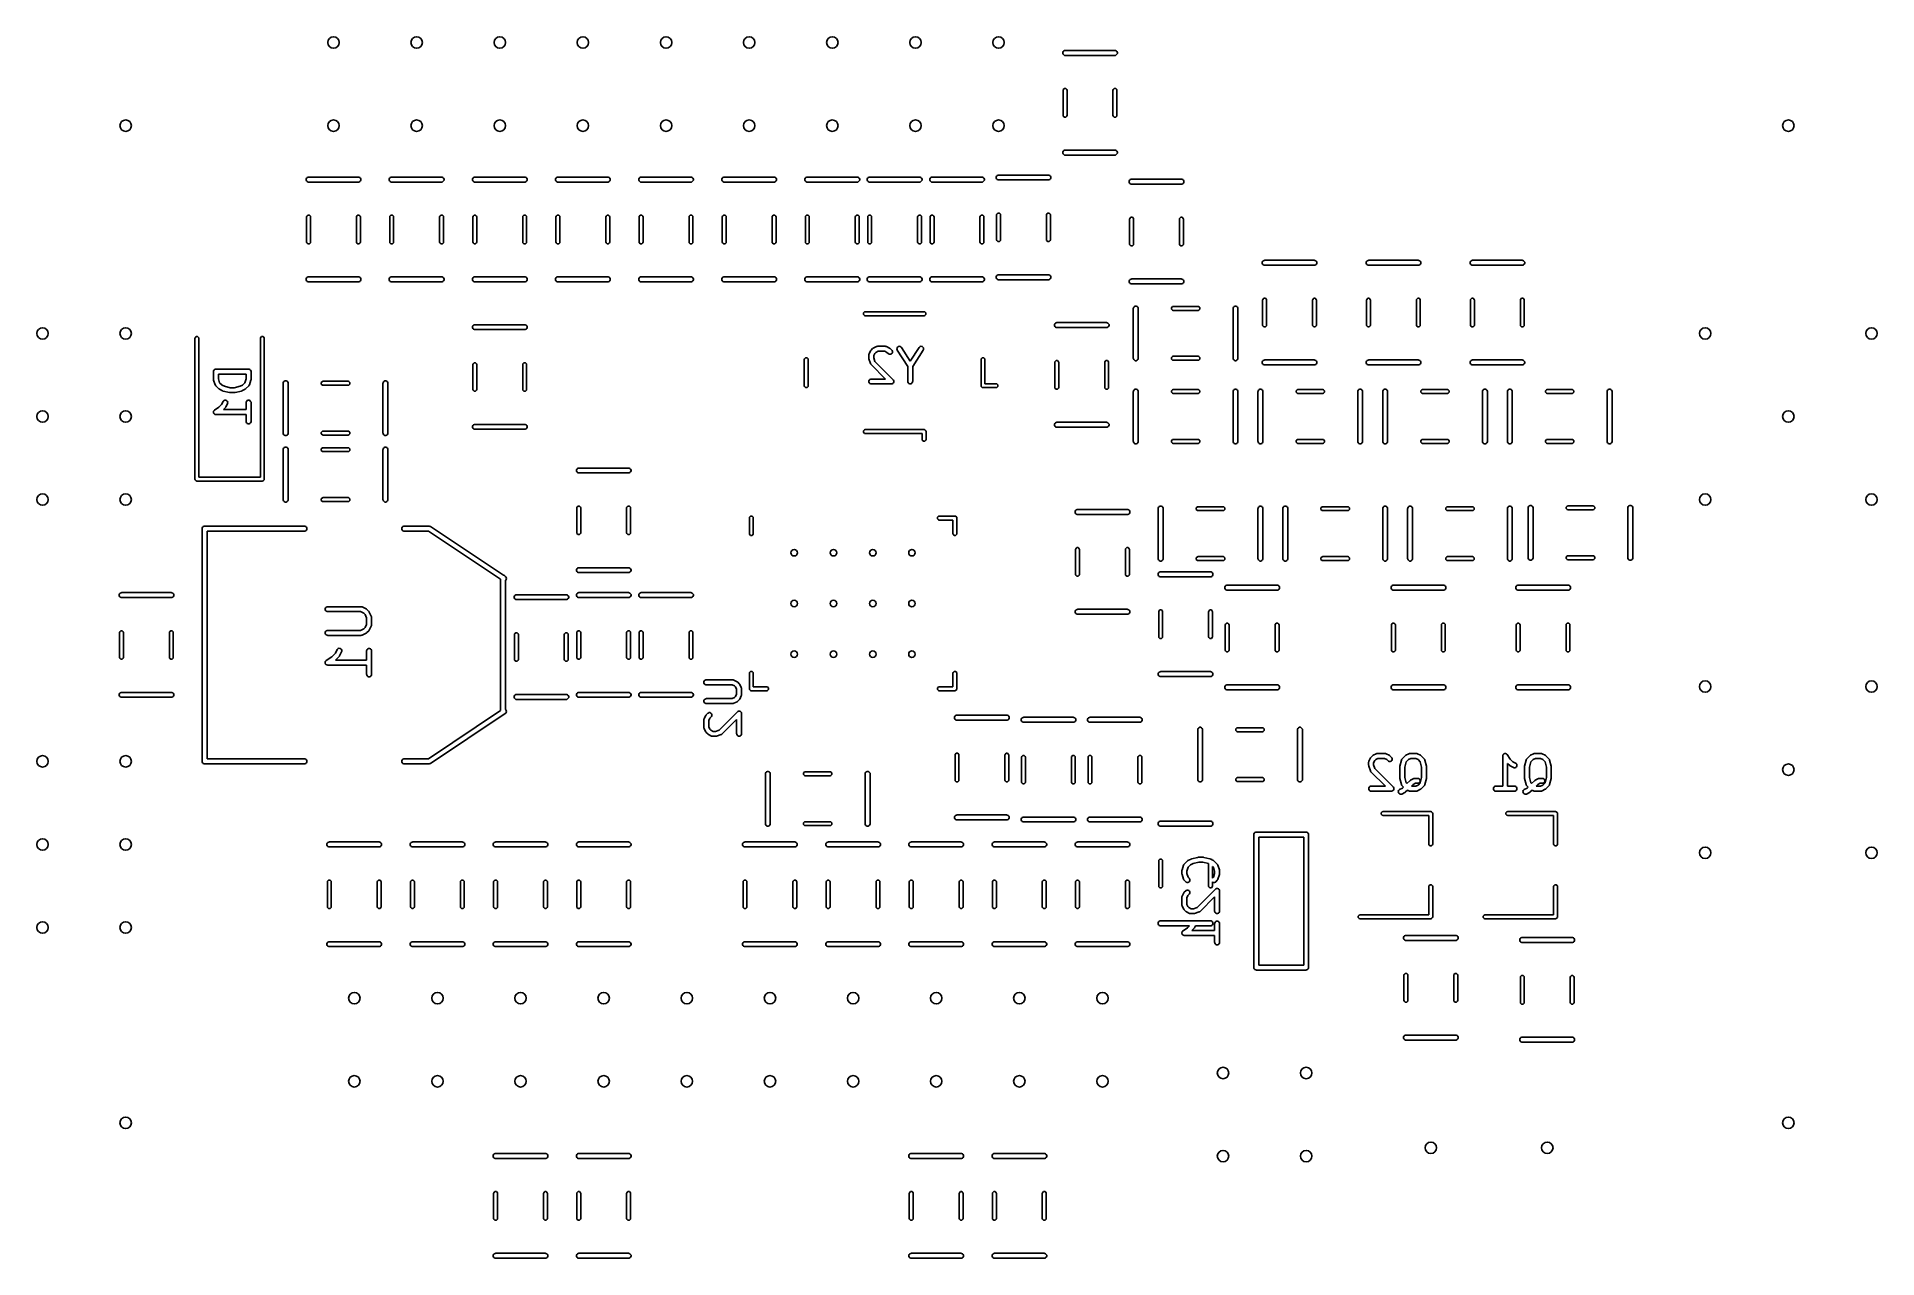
# Model space of a CAD drawing. Extents: x 4.92 to 7.13, y -4.79 to -3.32.
import ezdxf

# ---------------------------------------------------------------- set-up
doc = ezdxf.new("R2010")
doc.units = 0
doc.header["$MEASUREMENT"] = 0
doc.layers.add('BLACK', color=7, linetype='CONTINUOUS')

msp = doc.modelspace()

# ---------------------------------------------------------------- linework, layer by layer
at = {"layer": 'BLACK', "linetype": 'CONTINUOUS'}
for p, q in [((6.1532, -3.34), (6.1536, -3.3389)), ((6.1532, -3.3411), (6.1532, -3.34)), ((6.1536, -3.3422), (6.1532, -3.3411)), ((6.1536, -3.3389), (6.1544, -3.3381)), ((6.1544, -3.343), (6.1536, -3.3422)), ((6.1544, -3.3381), (6.1555, -3.3377)), ((6.1555, -3.3377), (6.1561, -3.3376)), ((6.1561, -3.3376), (6.2161, -3.3376)), ((6.2161, -3.3376), (6.2166, -3.3377)), ((6.2166, -3.3377), (6.2177, -3.3381)), ((6.2177, -3.3381), (6.2185, -3.3389)), ((6.2185, -3.3422), (6.2177, -3.343)), ((6.2185, -3.3389), (6.219, -3.34)), ((6.219, -3.3411), (6.2185, -3.3422)), ((6.219, -3.34), (6.219, -3.3411)), ((6.1555, -3.3435), (6.1544, -3.343)), ((6.1561, -3.3435), (6.1555, -3.3435)), ((6.2161, -3.3435), (6.1561, -3.3435)), ((6.2166, -3.3435), (6.2161, -3.3435)), ((6.2177, -3.343), (6.2166, -3.3435)), ((6.1537, -3.3856), (6.1539, -3.3847)), ((6.1537, -3.4156), (6.1537, -3.3856)), ((6.1539, -3.3847), (6.1552, -3.3834)), ((6.1552, -3.3834), (6.157, -3.3834)), ((6.157, -3.3834), (6.1582, -3.3847)), ((6.1582, -3.3847), (6.1584, -3.3856)), ((6.1584, -3.3856), (6.1584, -3.4156)), ((6.2137, -3.3856), (6.2139, -3.3847)), ((6.2137, -3.4156), (6.2137, -3.3856)), ((6.2139, -3.3847), (6.2152, -3.3834)), ((6.2152, -3.3834), (6.217, -3.3834)), ((6.217, -3.3834), (6.2182, -3.3847)), ((6.2182, -3.3847), (6.2184, -3.3856)), ((6.2184, -3.3856), (6.2184, -3.4156)), ((6.1539, -3.4165), (6.1537, -3.4156)), ((6.1552, -3.4177), (6.1539, -3.4165)), ((6.157, -3.4177), (6.1552, -3.4177)), ((6.1582, -3.4165), (6.157, -3.4177)), ((6.1584, -3.4156), (6.1582, -3.4165)), ((6.2139, -3.4165), (6.2137, -3.4156)), ((6.2152, -3.4177), (6.2139, -3.4165)), ((6.217, -3.4177), (6.2152, -3.4177)), ((6.2182, -3.4165), (6.217, -3.4177)), ((6.2184, -3.4156), (6.2182, -3.4165)), ((6.1532, -3.46), (6.1536, -3.4589)), ((6.1532, -3.4611), (6.1532, -3.46)), ((6.1536, -3.4622), (6.1532, -3.4611)), ((6.1536, -3.4589), (6.1544, -3.4581)), ((6.1544, -3.463), (6.1536, -3.4622)), ((6.1544, -3.4581), (6.1555, -3.4577)), ((6.1555, -3.4635), (6.1544, -3.463)), ((6.1555, -3.4577), (6.1561, -3.4576)), ((6.1561, -3.4635), (6.1555, -3.4635)), ((6.1561, -3.4576), (6.2161, -3.4576)), ((6.2161, -3.4635), (6.1561, -3.4635)), ((6.2161, -3.4576), (6.2166, -3.4577)), ((6.2166, -3.4635), (6.2161, -3.4635)), ((6.2166, -3.4577), (6.2177, -3.4581)), ((6.2177, -3.463), (6.2166, -3.4635)), ((6.2177, -3.4581), (6.2185, -3.4589)), ((6.2185, -3.4622), (6.2177, -3.463)), ((6.2185, -3.4589), (6.219, -3.46)), ((6.219, -3.4611), (6.2185, -3.4622)), ((6.219, -3.46), (6.219, -3.4611)), ((5.2432, -3.4925), (5.2436, -3.4914)), ((5.2432, -3.4936), (5.2432, -3.4925)), ((5.2436, -3.4947), (5.2432, -3.4936)), ((5.2436, -3.4914), (5.2444, -3.4906)), ((5.2444, -3.4955), (5.2436, -3.4947)), ((5.2444, -3.4906), (5.2455, -3.4902)), ((5.2455, -3.496), (5.2444, -3.4955)), ((5.2455, -3.4902), (5.2461, -3.4901)), ((5.2461, -3.496), (5.2455, -3.496)), ((5.2461, -3.4901), (5.3061, -3.4901)), ((5.3061, -3.496), (5.2461, -3.496)), ((5.3061, -3.4901), (5.3066, -3.4902)), ((5.3066, -3.496), (5.3061, -3.496)), ((5.3066, -3.4902), (5.3077, -3.4906)), ((5.3077, -3.4955), (5.3066, -3.496)), ((5.3077, -3.4906), (5.3085, -3.4914)), ((5.3085, -3.4947), (5.3077, -3.4955)), ((5.3085, -3.4914), (5.309, -3.4925)), ((5.309, -3.4936), (5.3085, -3.4947)), ((5.309, -3.4925), (5.309, -3.4936)), ((5.3432, -3.4925), (5.3436, -3.4914)), ((5.3432, -3.4936), (5.3432, -3.4925)), ((5.3436, -3.4947), (5.3432, -3.4936)), ((5.3436, -3.4914), (5.3444, -3.4906)), ((5.3444, -3.4955), (5.3436, -3.4947)), ((5.3444, -3.4906), (5.3455, -3.4902)), ((5.3455, -3.496), (5.3444, -3.4955)), ((5.3455, -3.4902), (5.3461, -3.4901)), ((5.3461, -3.496), (5.3455, -3.496)), ((5.3461, -3.4901), (5.4061, -3.4901)), ((5.4061, -3.496), (5.3461, -3.496)), ((5.4061, -3.4901), (5.4066, -3.4902)), ((5.4066, -3.496), (5.4061, -3.496)), ((5.4066, -3.4902), (5.4077, -3.4906)), ((5.4077, -3.4955), (5.4066, -3.496)), ((5.4077, -3.4906), (5.4085, -3.4914)), ((5.4085, -3.4947), (5.4077, -3.4955)), ((5.4085, -3.4914), (5.409, -3.4925)), ((5.409, -3.4936), (5.4085, -3.4947)), ((5.409, -3.4925), (5.409, -3.4936)), ((5.4432, -3.4925), (5.4436, -3.4914)), ((5.4432, -3.4936), (5.4432, -3.4925)), ((5.4436, -3.4947), (5.4432, -3.4936)), ((5.4436, -3.4914), (5.4444, -3.4906)), ((5.4444, -3.4955), (5.4436, -3.4947)), ((5.4444, -3.4906), (5.4455, -3.4902)), ((5.4455, -3.496), (5.4444, -3.4955)), ((5.4455, -3.4902), (5.4461, -3.4901)), ((5.4461, -3.496), (5.4455, -3.496)), ((5.4461, -3.4901), (5.5061, -3.4901)), ((5.5061, -3.496), (5.4461, -3.496)), ((5.5061, -3.4901), (5.5066, -3.4902)), ((5.5066, -3.496), (5.5061, -3.496)), ((5.5066, -3.4902), (5.5077, -3.4906)), ((5.5077, -3.4955), (5.5066, -3.496)), ((5.5077, -3.4906), (5.5085, -3.4914)), ((5.5085, -3.4947), (5.5077, -3.4955)), ((5.5085, -3.4914), (5.509, -3.4925)), ((5.509, -3.4936), (5.5085, -3.4947)), ((5.509, -3.4925), (5.509, -3.4936)), ((5.5432, -3.4925), (5.5436, -3.4914)), ((5.5432, -3.4936), (5.5432, -3.4925)), ((5.5436, -3.4947), (5.5432, -3.4936)), ((5.5436, -3.4914), (5.5444, -3.4906)), ((5.5444, -3.4955), (5.5436, -3.4947)), ((5.5444, -3.4906), (5.5455, -3.4902)), ((5.5455, -3.496), (5.5444, -3.4955)), ((5.5455, -3.4902), (5.5461, -3.4901)), ((5.5461, -3.496), (5.5455, -3.496)), ((5.5461, -3.4901), (5.6061, -3.4901)), ((5.6061, -3.496), (5.5461, -3.496)), ((5.6061, -3.4901), (5.6066, -3.4902)), ((5.6066, -3.496), (5.6061, -3.496)), ((5.6066, -3.4902), (5.6077, -3.4906)), ((5.6077, -3.4955), (5.6066, -3.496)), ((5.6077, -3.4906), (5.6085, -3.4914)), ((5.6085, -3.4947), (5.6077, -3.4955)), ((5.6085, -3.4914), (5.609, -3.4925)), ((5.609, -3.4936), (5.6085, -3.4947)), ((5.609, -3.4925), (5.609, -3.4936)), ((5.6432, -3.4925), (5.6436, -3.4914)), ((5.6432, -3.4936), (5.6432, -3.4925)), ((5.6436, -3.4947), (5.6432, -3.4936)), ((5.6436, -3.4914), (5.6444, -3.4906)), ((5.6444, -3.4955), (5.6436, -3.4947)), ((5.6444, -3.4906), (5.6455, -3.4902)), ((5.6455, -3.496), (5.6444, -3.4955)), ((5.6455, -3.4902), (5.6461, -3.4901)), ((5.6461, -3.496), (5.6455, -3.496)), ((5.6461, -3.4901), (5.7061, -3.4901)), ((5.7061, -3.496), (5.6461, -3.496)), ((5.7061, -3.4901), (5.7066, -3.4902)), ((5.7066, -3.496), (5.7061, -3.496)), ((5.7066, -3.4902), (5.7077, -3.4906)), ((5.7077, -3.4955), (5.7066, -3.496)), ((5.7077, -3.4906), (5.7085, -3.4914)), ((5.7085, -3.4947), (5.7077, -3.4955)), ((5.7085, -3.4914), (5.709, -3.4925)), ((5.709, -3.4936), (5.7085, -3.4947)), ((5.709, -3.4925), (5.709, -3.4936)), ((5.7432, -3.4925), (5.7436, -3.4914)), ((5.7432, -3.4936), (5.7432, -3.4925)), ((5.7436, -3.4947), (5.7432, -3.4936)), ((5.7436, -3.4914), (5.7444, -3.4906)), ((5.7444, -3.4955), (5.7436, -3.4947)), ((5.7444, -3.4906), (5.7455, -3.4902)), ((5.7455, -3.496), (5.7444, -3.4955)), ((5.7455, -3.4902), (5.7461, -3.4901)), ((5.7461, -3.496), (5.7455, -3.496)), ((5.7461, -3.4901), (5.8061, -3.4901)), ((5.8061, -3.496), (5.7461, -3.496)), ((5.8061, -3.4901), (5.8066, -3.4902)), ((5.8066, -3.496), (5.8061, -3.496)), ((5.8066, -3.4902), (5.8077, -3.4906)), ((5.8077, -3.4955), (5.8066, -3.496)), ((5.8077, -3.4906), (5.8085, -3.4914)), ((5.8085, -3.4947), (5.8077, -3.4955)), ((5.8085, -3.4914), (5.809, -3.4925)), ((5.809, -3.4936), (5.8085, -3.4947)), ((5.809, -3.4925), (5.809, -3.4936)), ((5.8432, -3.4925), (5.8436, -3.4914)), ((5.8432, -3.4936), (5.8432, -3.4925)), ((5.8436, -3.4947), (5.8432, -3.4936)), ((5.8436, -3.4914), (5.8444, -3.4906)), ((5.8444, -3.4955), (5.8436, -3.4947)), ((5.8444, -3.4906), (5.8455, -3.4902)), ((5.8455, -3.496), (5.8444, -3.4955)), ((5.8455, -3.4902), (5.8461, -3.4901)), ((5.8461, -3.496), (5.8455, -3.496)), ((5.8461, -3.4901), (5.9061, -3.4901)), ((5.9061, -3.496), (5.8461, -3.496)), ((5.9061, -3.4901), (5.9066, -3.4902)), ((5.9066, -3.496), (5.9061, -3.496)), ((5.9066, -3.4902), (5.9077, -3.4906)), ((5.9077, -3.4955), (5.9066, -3.496)), ((5.9077, -3.4906), (5.9085, -3.4914)), ((5.9085, -3.4947), (5.9077, -3.4955)), ((5.9085, -3.4914), (5.909, -3.4925)), ((5.909, -3.4936), (5.9085, -3.4947)), ((5.909, -3.4925), (5.909, -3.4936)), ((5.9182, -3.4925), (5.9186, -3.4914)), ((5.9182, -3.4936), (5.9182, -3.4925)), ((5.9186, -3.4947), (5.9182, -3.4936)), ((5.9186, -3.4914), (5.9194, -3.4906)), ((5.9194, -3.4955), (5.9186, -3.4947)), ((5.9194, -3.4906), (5.9205, -3.4902)), ((5.9205, -3.496), (5.9194, -3.4955)), ((5.9205, -3.4902), (5.9211, -3.4901)), ((5.9211, -3.496), (5.9205, -3.496)), ((5.9211, -3.4901), (5.9811, -3.4901)), ((5.9811, -3.496), (5.9211, -3.496)), ((5.9811, -3.4901), (5.9816, -3.4902)), ((5.9816, -3.496), (5.9811, -3.496)), ((5.9816, -3.4902), (5.9827, -3.4906)), ((5.9827, -3.4955), (5.9816, -3.496)), ((5.9827, -3.4906), (5.9835, -3.4914)), ((5.9835, -3.4947), (5.9827, -3.4955)), ((5.9835, -3.4914), (5.984, -3.4925)), ((5.984, -3.4936), (5.9835, -3.4947)), ((5.984, -3.4925), (5.984, -3.4936)), ((5.9932, -3.4925), (5.9936, -3.4914)), ((5.9932, -3.4936), (5.9932, -3.4925)), ((5.9936, -3.4947), (5.9932, -3.4936)), ((5.9936, -3.4914), (5.9944, -3.4906)), ((5.9944, -3.4955), (5.9936, -3.4947)), ((5.9944, -3.4906), (5.9955, -3.4902)), ((5.9955, -3.496), (5.9944, -3.4955)), ((5.9955, -3.4902), (5.9961, -3.4901)), ((5.9961, -3.496), (5.9955, -3.496)), ((5.9961, -3.4901), (6.0561, -3.4901)), ((6.0561, -3.496), (5.9961, -3.496)), ((6.0561, -3.4901), (6.0566, -3.4902)), ((6.0566, -3.496), (6.0561, -3.496)), ((6.0566, -3.4902), (6.0577, -3.4906)), ((6.0577, -3.4955), (6.0566, -3.496)), ((6.0577, -3.4906), (6.0585, -3.4914)), ((6.0585, -3.4947), (6.0577, -3.4955)), ((6.0585, -3.4914), (6.059, -3.4925)), ((6.059, -3.4936), (6.0585, -3.4947)), ((6.059, -3.4925), (6.059, -3.4936)), ((6.0732, -3.49), (6.0736, -3.4889)), ((6.0732, -3.4911), (6.0732, -3.49)), ((6.0736, -3.4922), (6.0732, -3.4911)), ((6.0736, -3.4889), (6.0744, -3.4881)), ((6.0744, -3.493), (6.0736, -3.4922)), ((6.0744, -3.4881), (6.0755, -3.4877)), ((6.0755, -3.4935), (6.0744, -3.493)), ((6.0755, -3.4877), (6.0761, -3.4876)), ((6.0761, -3.4935), (6.0755, -3.4935)), ((6.0761, -3.4876), (6.1361, -3.4876)), ((6.1361, -3.4935), (6.0761, -3.4935)), ((6.1361, -3.4876), (6.1366, -3.4877)), ((6.1366, -3.4935), (6.1361, -3.4935)), ((6.1366, -3.4877), (6.1377, -3.4881)), ((6.1377, -3.493), (6.1366, -3.4935)), ((6.1377, -3.4881), (6.1385, -3.4889)), ((6.1385, -3.4922), (6.1377, -3.493)), ((6.1385, -3.4889), (6.139, -3.49)), ((6.139, -3.4911), (6.1385, -3.4922)), ((6.139, -3.49), (6.139, -3.4911)), ((6.2332, -3.495), (6.2336, -3.4939)), ((6.2332, -3.4961), (6.2332, -3.495)), ((6.2336, -3.4972), (6.2332, -3.4961)), ((6.2336, -3.4939), (6.2344, -3.4931)), ((6.2344, -3.498), (6.2336, -3.4972)), ((6.2344, -3.4931), (6.2355, -3.4927)), ((6.2355, -3.4927), (6.2361, -3.4926)), ((6.2361, -3.4926), (6.2961, -3.4926)), ((6.2961, -3.4926), (6.2966, -3.4927)), ((6.2966, -3.4927), (6.2977, -3.4931)), ((6.2977, -3.4931), (6.2985, -3.4939)), ((6.2985, -3.4972), (6.2977, -3.498)), ((6.2985, -3.4939), (6.299, -3.495)), ((6.299, -3.4961), (6.2985, -3.4972)), ((6.299, -3.495), (6.299, -3.4961)), ((6.2355, -3.4985), (6.2344, -3.498)), ((6.2361, -3.4985), (6.2355, -3.4985)), ((6.2961, -3.4985), (6.2361, -3.4985)), ((6.2966, -3.4985), (6.2961, -3.4985)), ((6.2977, -3.498), (6.2966, -3.4985)), ((5.2437, -3.5381), (5.2439, -3.5372)), ((5.2437, -3.5681), (5.2437, -3.5381)), ((5.2439, -3.5372), (5.2452, -3.5359)), ((5.2452, -3.5359), (5.247, -3.5359)), ((5.247, -3.5359), (5.2482, -3.5372)), ((5.2482, -3.5372), (5.2484, -3.5381)), ((5.2484, -3.5381), (5.2484, -3.5681)), ((5.3037, -3.5381), (5.3039, -3.5372)), ((5.3037, -3.5681), (5.3037, -3.5381)), ((5.3039, -3.5372), (5.3052, -3.5359)), ((5.3052, -3.5359), (5.307, -3.5359)), ((5.307, -3.5359), (5.3082, -3.5372)), ((5.3082, -3.5372), (5.3084, -3.5381)), ((5.3084, -3.5381), (5.3084, -3.5681)), ((5.3437, -3.5381), (5.3439, -3.5372)), ((5.3437, -3.5681), (5.3437, -3.5381)), ((5.3439, -3.5372), (5.3452, -3.5359)), ((5.3452, -3.5359), (5.347, -3.5359)), ((5.347, -3.5359), (5.3482, -3.5372)), ((5.3482, -3.5372), (5.3484, -3.5381)), ((5.3484, -3.5381), (5.3484, -3.5681)), ((5.4037, -3.5381), (5.4039, -3.5372)), ((5.4037, -3.5681), (5.4037, -3.5381)), ((5.4039, -3.5372), (5.4052, -3.5359)), ((5.4052, -3.5359), (5.407, -3.5359)), ((5.407, -3.5359), (5.4082, -3.5372)), ((5.4082, -3.5372), (5.4084, -3.5381)), ((5.4084, -3.5381), (5.4084, -3.5681)), ((5.4437, -3.5381), (5.4439, -3.5372)), ((5.4437, -3.5681), (5.4437, -3.5381)), ((5.4439, -3.5372), (5.4452, -3.5359)), ((5.4452, -3.5359), (5.447, -3.5359)), ((5.447, -3.5359), (5.4482, -3.5372)), ((5.4482, -3.5372), (5.4484, -3.5381)), ((5.4484, -3.5381), (5.4484, -3.5681)), ((5.5037, -3.5381), (5.5039, -3.5372)), ((5.5037, -3.5681), (5.5037, -3.5381)), ((5.5039, -3.5372), (5.5052, -3.5359)), ((5.5052, -3.5359), (5.507, -3.5359)), ((5.507, -3.5359), (5.5082, -3.5372)), ((5.5082, -3.5372), (5.5084, -3.5381)), ((5.5084, -3.5381), (5.5084, -3.5681)), ((5.5437, -3.5381), (5.5439, -3.5372)), ((5.5437, -3.5681), (5.5437, -3.5381)), ((5.5439, -3.5372), (5.5452, -3.5359)), ((5.5452, -3.5359), (5.547, -3.5359)), ((5.547, -3.5359), (5.5482, -3.5372)), ((5.5482, -3.5372), (5.5484, -3.5381)), ((5.5484, -3.5381), (5.5484, -3.5681)), ((5.6037, -3.5381), (5.6039, -3.5372)), ((5.6037, -3.5681), (5.6037, -3.5381)), ((5.6039, -3.5372), (5.6052, -3.5359)), ((5.6052, -3.5359), (5.607, -3.5359)), ((5.607, -3.5359), (5.6082, -3.5372)), ((5.6082, -3.5372), (5.6084, -3.5381)), ((5.6084, -3.5381), (5.6084, -3.5681)), ((5.6437, -3.5381), (5.6439, -3.5372)), ((5.6437, -3.5681), (5.6437, -3.5381)), ((5.6439, -3.5372), (5.6452, -3.5359)), ((5.6452, -3.5359), (5.647, -3.5359)), ((5.647, -3.5359), (5.6482, -3.5372)), ((5.6482, -3.5372), (5.6484, -3.5381)), ((5.6484, -3.5381), (5.6484, -3.5681)), ((5.7037, -3.5381), (5.7039, -3.5372)), ((5.7037, -3.5681), (5.7037, -3.5381)), ((5.7039, -3.5372), (5.7052, -3.5359)), ((5.7052, -3.5359), (5.707, -3.5359)), ((5.707, -3.5359), (5.7082, -3.5372)), ((5.7082, -3.5372), (5.7084, -3.5381)), ((5.7084, -3.5381), (5.7084, -3.5681)), ((5.7437, -3.5381), (5.7439, -3.5372)), ((5.7437, -3.5681), (5.7437, -3.5381)), ((5.7439, -3.5372), (5.7452, -3.5359)), ((5.7452, -3.5359), (5.747, -3.5359)), ((5.747, -3.5359), (5.7482, -3.5372)), ((5.7482, -3.5372), (5.7484, -3.5381)), ((5.7484, -3.5381), (5.7484, -3.5681)), ((5.8037, -3.5381), (5.8039, -3.5372)), ((5.8037, -3.5681), (5.8037, -3.5381)), ((5.8039, -3.5372), (5.8052, -3.5359)), ((5.8052, -3.5359), (5.807, -3.5359)), ((5.807, -3.5359), (5.8082, -3.5372)), ((5.8082, -3.5372), (5.8084, -3.5381)), ((5.8084, -3.5381), (5.8084, -3.5681)), ((5.8437, -3.5381), (5.8439, -3.5372)), ((5.8437, -3.5681), (5.8437, -3.5381)), ((5.8439, -3.5372), (5.8452, -3.5359)), ((5.8452, -3.5359), (5.847, -3.5359)), ((5.847, -3.5359), (5.8482, -3.5372)), ((5.8482, -3.5372), (5.8484, -3.5381)), ((5.8484, -3.5381), (5.8484, -3.5681)), ((5.9037, -3.5381), (5.9039, -3.5372)), ((5.9037, -3.5681), (5.9037, -3.5381)), ((5.9039, -3.5372), (5.9052, -3.5359)), ((5.9052, -3.5359), (5.907, -3.5359)), ((5.907, -3.5359), (5.9082, -3.5372)), ((5.9082, -3.5372), (5.9084, -3.5381)), ((5.9084, -3.5381), (5.9084, -3.5681)), ((5.9187, -3.5381), (5.9189, -3.5372)), ((5.9187, -3.5681), (5.9187, -3.5381)), ((5.9189, -3.5372), (5.9202, -3.5359)), ((5.9202, -3.5359), (5.922, -3.5359)), ((5.922, -3.5359), (5.9232, -3.5372)), ((5.9232, -3.5372), (5.9234, -3.5381)), ((5.9234, -3.5381), (5.9234, -3.5681)), ((5.9787, -3.5381), (5.9789, -3.5372)), ((5.9787, -3.5681), (5.9787, -3.5381)), ((5.9789, -3.5372), (5.9802, -3.5359)), ((5.9802, -3.5359), (5.982, -3.5359)), ((5.982, -3.5359), (5.9832, -3.5372)), ((5.9832, -3.5372), (5.9834, -3.5381)), ((5.9834, -3.5381), (5.9834, -3.5681)), ((5.9937, -3.5381), (5.9939, -3.5372)), ((5.9937, -3.5681), (5.9937, -3.5381)), ((5.9939, -3.5372), (5.9952, -3.5359)), ((5.9952, -3.5359), (5.997, -3.5359)), ((5.997, -3.5359), (5.9982, -3.5372)), ((5.9982, -3.5372), (5.9984, -3.5381)), ((5.9984, -3.5381), (5.9984, -3.5681)), ((6.0537, -3.5381), (6.0539, -3.5372)), ((6.0537, -3.5681), (6.0537, -3.5381)), ((6.0539, -3.5372), (6.0552, -3.5359)), ((6.0552, -3.5359), (6.057, -3.5359)), ((6.057, -3.5359), (6.0582, -3.5372)), ((6.0582, -3.5372), (6.0584, -3.5381)), ((6.0584, -3.5381), (6.0584, -3.5681)), ((6.0737, -3.5356), (6.0739, -3.5347)), ((6.0737, -3.5656), (6.0737, -3.5356)), ((6.0739, -3.5347), (6.0752, -3.5334)), ((6.0752, -3.5334), (6.077, -3.5334)), ((6.077, -3.5334), (6.0782, -3.5347)), ((6.0782, -3.5347), (6.0784, -3.5356)), ((6.0784, -3.5356), (6.0784, -3.5656)), ((6.1337, -3.5356), (6.1339, -3.5347)), ((6.1337, -3.5656), (6.1337, -3.5356)), ((6.1339, -3.5347), (6.1352, -3.5334)), ((6.1352, -3.5334), (6.137, -3.5334)), ((6.137, -3.5334), (6.1382, -3.5347)), ((6.1382, -3.5347), (6.1384, -3.5356)), ((6.1384, -3.5356), (6.1384, -3.5656)), ((6.2337, -3.5406), (6.2339, -3.5397)), ((6.2337, -3.5706), (6.2337, -3.5406)), ((6.2339, -3.5397), (6.2352, -3.5384)), ((6.2352, -3.5384), (6.237, -3.5384)), ((6.237, -3.5384), (6.2382, -3.5397)), ((6.2382, -3.5397), (6.2384, -3.5406)), ((6.2384, -3.5406), (6.2384, -3.5706)), ((6.2937, -3.5406), (6.2939, -3.5397)), ((6.2937, -3.5706), (6.2937, -3.5406)), ((6.2939, -3.5397), (6.2952, -3.5384)), ((6.2952, -3.5384), (6.297, -3.5384)), ((6.297, -3.5384), (6.2982, -3.5397)), ((6.2982, -3.5397), (6.2984, -3.5406)), ((6.2984, -3.5406), (6.2984, -3.5706)), ((5.2439, -3.569), (5.2437, -3.5681)), ((5.2452, -3.5702), (5.2439, -3.569)), ((5.247, -3.5702), (5.2452, -3.5702)), ((5.2482, -3.569), (5.247, -3.5702)), ((5.2484, -3.5681), (5.2482, -3.569)), ((5.3039, -3.569), (5.3037, -3.5681)), ((5.3052, -3.5702), (5.3039, -3.569)), ((5.307, -3.5702), (5.3052, -3.5702)), ((5.3082, -3.569), (5.307, -3.5702)), ((5.3084, -3.5681), (5.3082, -3.569)), ((5.3439, -3.569), (5.3437, -3.5681)), ((5.3452, -3.5702), (5.3439, -3.569)), ((5.347, -3.5702), (5.3452, -3.5702)), ((5.3482, -3.569), (5.347, -3.5702)), ((5.3484, -3.5681), (5.3482, -3.569)), ((5.4039, -3.569), (5.4037, -3.5681)), ((5.4052, -3.5702), (5.4039, -3.569)), ((5.407, -3.5702), (5.4052, -3.5702)), ((5.4082, -3.569), (5.407, -3.5702)), ((5.4084, -3.5681), (5.4082, -3.569)), ((5.4439, -3.569), (5.4437, -3.5681)), ((5.4452, -3.5702), (5.4439, -3.569)), ((5.447, -3.5702), (5.4452, -3.5702)), ((5.4482, -3.569), (5.447, -3.5702)), ((5.4484, -3.5681), (5.4482, -3.569)), ((5.5039, -3.569), (5.5037, -3.5681)), ((5.5052, -3.5702), (5.5039, -3.569)), ((5.507, -3.5702), (5.5052, -3.5702)), ((5.5082, -3.569), (5.507, -3.5702)), ((5.5084, -3.5681), (5.5082, -3.569)), ((5.5439, -3.569), (5.5437, -3.5681)), ((5.5452, -3.5702), (5.5439, -3.569)), ((5.547, -3.5702), (5.5452, -3.5702)), ((5.5482, -3.569), (5.547, -3.5702)), ((5.5484, -3.5681), (5.5482, -3.569)), ((5.6039, -3.569), (5.6037, -3.5681)), ((5.6052, -3.5702), (5.6039, -3.569)), ((5.607, -3.5702), (5.6052, -3.5702)), ((5.6082, -3.569), (5.607, -3.5702)), ((5.6084, -3.5681), (5.6082, -3.569)), ((5.6439, -3.569), (5.6437, -3.5681)), ((5.6452, -3.5702), (5.6439, -3.569)), ((5.647, -3.5702), (5.6452, -3.5702)), ((5.6482, -3.569), (5.647, -3.5702)), ((5.6484, -3.5681), (5.6482, -3.569)), ((5.7039, -3.569), (5.7037, -3.5681)), ((5.7052, -3.5702), (5.7039, -3.569)), ((5.707, -3.5702), (5.7052, -3.5702)), ((5.7082, -3.569), (5.707, -3.5702)), ((5.7084, -3.5681), (5.7082, -3.569)), ((5.7439, -3.569), (5.7437, -3.5681)), ((5.7452, -3.5702), (5.7439, -3.569)), ((5.747, -3.5702), (5.7452, -3.5702)), ((5.7482, -3.569), (5.747, -3.5702)), ((5.7484, -3.5681), (5.7482, -3.569)), ((5.8039, -3.569), (5.8037, -3.5681)), ((5.8052, -3.5702), (5.8039, -3.569)), ((5.807, -3.5702), (5.8052, -3.5702)), ((5.8082, -3.569), (5.807, -3.5702)), ((5.8084, -3.5681), (5.8082, -3.569)), ((5.8439, -3.569), (5.8437, -3.5681)), ((5.8452, -3.5702), (5.8439, -3.569)), ((5.847, -3.5702), (5.8452, -3.5702)), ((5.8482, -3.569), (5.847, -3.5702)), ((5.8484, -3.5681), (5.8482, -3.569)), ((5.9039, -3.569), (5.9037, -3.5681)), ((5.9052, -3.5702), (5.9039, -3.569)), ((5.907, -3.5702), (5.9052, -3.5702)), ((5.9082, -3.569), (5.907, -3.5702)), ((5.9084, -3.5681), (5.9082, -3.569)), ((5.9189, -3.569), (5.9187, -3.5681)), ((5.9202, -3.5702), (5.9189, -3.569)), ((5.922, -3.5702), (5.9202, -3.5702)), ((5.9232, -3.569), (5.922, -3.5702)), ((5.9234, -3.5681), (5.9232, -3.569)), ((5.9789, -3.569), (5.9787, -3.5681)), ((5.9802, -3.5702), (5.9789, -3.569)), ((5.982, -3.5702), (5.9802, -3.5702)), ((5.9832, -3.569), (5.982, -3.5702)), ((5.9834, -3.5681), (5.9832, -3.569)), ((5.9939, -3.569), (5.9937, -3.5681)), ((5.9952, -3.5702), (5.9939, -3.569)), ((5.997, -3.5702), (5.9952, -3.5702)), ((5.9982, -3.569), (5.997, -3.5702)), ((5.9984, -3.5681), (5.9982, -3.569)), ((6.0539, -3.569), (6.0537, -3.5681)), ((6.0552, -3.5702), (6.0539, -3.569)), ((6.057, -3.5702), (6.0552, -3.5702)), ((6.0582, -3.569), (6.057, -3.5702)), ((6.0584, -3.5681), (6.0582, -3.569)), ((6.0739, -3.5665), (6.0737, -3.5656)), ((6.0752, -3.5677), (6.0739, -3.5665)), ((6.077, -3.5677), (6.0752, -3.5677)), ((6.0782, -3.5665), (6.077, -3.5677)), ((6.0784, -3.5656), (6.0782, -3.5665)), ((6.1339, -3.5665), (6.1337, -3.5656)), ((6.1352, -3.5677), (6.1339, -3.5665)), ((6.137, -3.5677), (6.1352, -3.5677)), ((6.1382, -3.5665), (6.137, -3.5677)), ((6.1384, -3.5656), (6.1382, -3.5665)), ((6.2339, -3.5715), (6.2337, -3.5706)), ((6.2352, -3.5727), (6.2339, -3.5715)), ((6.237, -3.5727), (6.2352, -3.5727)), ((6.2382, -3.5715), (6.237, -3.5727)), ((6.2384, -3.5706), (6.2382, -3.5715)), ((6.2939, -3.5715), (6.2937, -3.5706)), ((6.2952, -3.5727), (6.2939, -3.5715)), ((6.297, -3.5727), (6.2952, -3.5727)), ((6.2982, -3.5715), (6.297, -3.5727)), ((6.2984, -3.5706), (6.2982, -3.5715)), ((6.0736, -3.6089), (6.0744, -3.6081)), ((6.0744, -3.6081), (6.0755, -3.6077)), ((6.0755, -3.6077), (6.0761, -3.6076)), ((6.0761, -3.6076), (6.1361, -3.6076)), ((6.1361, -3.6076), (6.1366, -3.6077)), ((6.1366, -3.6077), (6.1377, -3.6081)), ((6.1377, -3.6081), (6.1385, -3.6089)), ((6.3932, -3.5925), (6.3936, -3.5914)), ((6.3932, -3.5936), (6.3932, -3.5925)), ((6.3936, -3.5947), (6.3932, -3.5936)), ((6.3936, -3.5914), (6.3944, -3.5906)), ((6.3944, -3.5955), (6.3936, -3.5947)), ((6.3944, -3.5906), (6.3955, -3.5902)), ((6.3955, -3.596), (6.3944, -3.5955)), ((6.3955, -3.5902), (6.3961, -3.5901)), ((6.3961, -3.596), (6.3955, -3.596)), ((6.3961, -3.5901), (6.4561, -3.5901)), ((6.4561, -3.596), (6.3961, -3.596)), ((6.4561, -3.5901), (6.4566, -3.5902)), ((6.4566, -3.596), (6.4561, -3.596)), ((6.4566, -3.5902), (6.4577, -3.5906)), ((6.4577, -3.5955), (6.4566, -3.596)), ((6.4577, -3.5906), (6.4585, -3.5914)), ((6.4585, -3.5947), (6.4577, -3.5955)), ((6.4585, -3.5914), (6.459, -3.5925)), ((6.459, -3.5936), (6.4585, -3.5947)), ((6.459, -3.5925), (6.459, -3.5936)), ((6.5182, -3.5925), (6.5186, -3.5914)), ((6.5182, -3.5936), (6.5182, -3.5925)), ((6.5186, -3.5947), (6.5182, -3.5936)), ((6.5186, -3.5914), (6.5194, -3.5906)), ((6.5194, -3.5955), (6.5186, -3.5947)), ((6.5194, -3.5906), (6.5205, -3.5902)), ((6.5205, -3.596), (6.5194, -3.5955)), ((6.5205, -3.5902), (6.5211, -3.5901)), ((6.5211, -3.596), (6.5205, -3.596)), ((6.5211, -3.5901), (6.5811, -3.5901)), ((6.5811, -3.596), (6.5211, -3.596)), ((6.5811, -3.5901), (6.5816, -3.5902)), ((6.5816, -3.596), (6.5811, -3.596)), ((6.5816, -3.5902), (6.5827, -3.5906)), ((6.5827, -3.5955), (6.5816, -3.596)), ((6.5827, -3.5906), (6.5835, -3.5914)), ((6.5835, -3.5947), (6.5827, -3.5955)), ((6.5835, -3.5914), (6.584, -3.5925)), ((6.584, -3.5936), (6.5835, -3.5947)), ((6.584, -3.5925), (6.584, -3.5936)), ((6.6432, -3.5925), (6.6436, -3.5914)), ((6.6432, -3.5936), (6.6432, -3.5925)), ((6.6436, -3.5947), (6.6432, -3.5936)), ((6.6436, -3.5914), (6.6444, -3.5906)), ((6.6444, -3.5955), (6.6436, -3.5947)), ((6.6444, -3.5906), (6.6455, -3.5902)), ((6.6455, -3.596), (6.6444, -3.5955)), ((6.6455, -3.5902), (6.6461, -3.5901)), ((6.6461, -3.596), (6.6455, -3.596)), ((6.6461, -3.5901), (6.7061, -3.5901)), ((6.7061, -3.596), (6.6461, -3.596)), ((6.7061, -3.5901), (6.7066, -3.5902)), ((6.7066, -3.596), (6.7061, -3.596)), ((6.7066, -3.5902), (6.7077, -3.5906)), ((6.7077, -3.5955), (6.7066, -3.596)), ((6.7077, -3.5906), (6.7085, -3.5914)), ((6.7085, -3.5947), (6.7077, -3.5955)), ((6.7085, -3.5914), (6.709, -3.5925)), ((6.709, -3.5936), (6.7085, -3.5947)), ((6.709, -3.5925), (6.709, -3.5936)), ((5.2432, -3.6125), (5.2436, -3.6114)), ((5.2432, -3.6136), (5.2432, -3.6125)), ((5.2436, -3.6147), (5.2432, -3.6136)), ((5.2436, -3.6114), (5.2444, -3.6106)), ((5.2444, -3.6155), (5.2436, -3.6147)), ((5.2444, -3.6106), (5.2455, -3.6102)), ((5.2455, -3.616), (5.2444, -3.6155)), ((5.2455, -3.6102), (5.2461, -3.6101)), ((5.2461, -3.616), (5.2455, -3.616)), ((5.2461, -3.6101), (5.3061, -3.6101)), ((5.3061, -3.616), (5.2461, -3.616)), ((5.3061, -3.6101), (5.3066, -3.6102)), ((5.3066, -3.616), (5.3061, -3.616)), ((5.3066, -3.6102), (5.3077, -3.6106)), ((5.3077, -3.6155), (5.3066, -3.616)), ((5.3077, -3.6106), (5.3085, -3.6114)), ((5.3085, -3.6147), (5.3077, -3.6155)), ((5.3085, -3.6114), (5.309, -3.6125)), ((5.309, -3.6136), (5.3085, -3.6147)), ((5.309, -3.6125), (5.309, -3.6136)), ((5.3432, -3.6125), (5.3436, -3.6114)), ((5.3432, -3.6136), (5.3432, -3.6125)), ((5.3436, -3.6147), (5.3432, -3.6136)), ((5.3436, -3.6114), (5.3444, -3.6106)), ((5.3444, -3.6155), (5.3436, -3.6147)), ((5.3444, -3.6106), (5.3455, -3.6102)), ((5.3455, -3.616), (5.3444, -3.6155)), ((5.3455, -3.6102), (5.3461, -3.6101)), ((5.3461, -3.616), (5.3455, -3.616)), ((5.3461, -3.6101), (5.4061, -3.6101)), ((5.4061, -3.616), (5.3461, -3.616)), ((5.4061, -3.6101), (5.4066, -3.6102)), ((5.4066, -3.616), (5.4061, -3.616)), ((5.4066, -3.6102), (5.4077, -3.6106)), ((5.4077, -3.6155), (5.4066, -3.616)), ((5.4077, -3.6106), (5.4085, -3.6114)), ((5.4085, -3.6147), (5.4077, -3.6155)), ((5.4085, -3.6114), (5.409, -3.6125)), ((5.409, -3.6136), (5.4085, -3.6147)), ((5.409, -3.6125), (5.409, -3.6136)), ((5.4432, -3.6125), (5.4436, -3.6114)), ((5.4432, -3.6136), (5.4432, -3.6125)), ((5.4436, -3.6147), (5.4432, -3.6136)), ((5.4436, -3.6114), (5.4444, -3.6106)), ((5.4444, -3.6155), (5.4436, -3.6147)), ((5.4444, -3.6106), (5.4455, -3.6102)), ((5.4455, -3.616), (5.4444, -3.6155)), ((5.4455, -3.6102), (5.4461, -3.6101)), ((5.4461, -3.616), (5.4455, -3.616)), ((5.4461, -3.6101), (5.5061, -3.6101)), ((5.5061, -3.616), (5.4461, -3.616)), ((5.5061, -3.6101), (5.5066, -3.6102)), ((5.5066, -3.616), (5.5061, -3.616)), ((5.5066, -3.6102), (5.5077, -3.6106)), ((5.5077, -3.6155), (5.5066, -3.616)), ((5.5077, -3.6106), (5.5085, -3.6114)), ((5.5085, -3.6147), (5.5077, -3.6155)), ((5.5085, -3.6114), (5.509, -3.6125)), ((5.509, -3.6136), (5.5085, -3.6147)), ((5.509, -3.6125), (5.509, -3.6136)), ((5.5432, -3.6125), (5.5436, -3.6114)), ((5.5432, -3.6136), (5.5432, -3.6125)), ((5.5436, -3.6147), (5.5432, -3.6136)), ((5.5436, -3.6114), (5.5444, -3.6106)), ((5.5444, -3.6155), (5.5436, -3.6147)), ((5.5444, -3.6106), (5.5455, -3.6102)), ((5.5455, -3.616), (5.5444, -3.6155)), ((5.5455, -3.6102), (5.5461, -3.6101)), ((5.5461, -3.616), (5.5455, -3.616)), ((5.5461, -3.6101), (5.6061, -3.6101)), ((5.6061, -3.616), (5.5461, -3.616)), ((5.6061, -3.6101), (5.6066, -3.6102)), ((5.6066, -3.616), (5.6061, -3.616)), ((5.6066, -3.6102), (5.6077, -3.6106)), ((5.6077, -3.6155), (5.6066, -3.616)), ((5.6077, -3.6106), (5.6085, -3.6114)), ((5.6085, -3.6147), (5.6077, -3.6155)), ((5.6085, -3.6114), (5.609, -3.6125)), ((5.609, -3.6136), (5.6085, -3.6147)), ((5.609, -3.6125), (5.609, -3.6136)), ((5.6432, -3.6125), (5.6436, -3.6114)), ((5.6432, -3.6136), (5.6432, -3.6125)), ((5.6436, -3.6147), (5.6432, -3.6136)), ((5.6436, -3.6114), (5.6444, -3.6106)), ((5.6444, -3.6155), (5.6436, -3.6147)), ((5.6444, -3.6106), (5.6455, -3.6102)), ((5.6455, -3.616), (5.6444, -3.6155)), ((5.6455, -3.6102), (5.6461, -3.6101)), ((5.6461, -3.616), (5.6455, -3.616)), ((5.6461, -3.6101), (5.7061, -3.6101)), ((5.7061, -3.616), (5.6461, -3.616)), ((5.7061, -3.6101), (5.7066, -3.6102)), ((5.7066, -3.616), (5.7061, -3.616)), ((5.7066, -3.6102), (5.7077, -3.6106)), ((5.7077, -3.6155), (5.7066, -3.616)), ((5.7077, -3.6106), (5.7085, -3.6114)), ((5.7085, -3.6147), (5.7077, -3.6155)), ((5.7085, -3.6114), (5.709, -3.6125)), ((5.709, -3.6136), (5.7085, -3.6147)), ((5.709, -3.6125), (5.709, -3.6136)), ((5.7432, -3.6125), (5.7436, -3.6114)), ((5.7432, -3.6136), (5.7432, -3.6125)), ((5.7436, -3.6147), (5.7432, -3.6136)), ((5.7436, -3.6114), (5.7444, -3.6106)), ((5.7444, -3.6155), (5.7436, -3.6147)), ((5.7444, -3.6106), (5.7455, -3.6102)), ((5.7455, -3.616), (5.7444, -3.6155)), ((5.7455, -3.6102), (5.7461, -3.6101)), ((5.7461, -3.616), (5.7455, -3.616)), ((5.7461, -3.6101), (5.8061, -3.6101)), ((5.8061, -3.616), (5.7461, -3.616)), ((5.8061, -3.6101), (5.8066, -3.6102)), ((5.8066, -3.616), (5.8061, -3.616)), ((5.8066, -3.6102), (5.8077, -3.6106)), ((5.8077, -3.6155), (5.8066, -3.616)), ((5.8077, -3.6106), (5.8085, -3.6114)), ((5.8085, -3.6147), (5.8077, -3.6155)), ((5.8085, -3.6114), (5.809, -3.6125)), ((5.809, -3.6136), (5.8085, -3.6147)), ((5.809, -3.6125), (5.809, -3.6136)), ((5.8432, -3.6125), (5.8436, -3.6114)), ((5.8432, -3.6136), (5.8432, -3.6125)), ((5.8436, -3.6147), (5.8432, -3.6136)), ((5.8436, -3.6114), (5.8444, -3.6106)), ((5.8444, -3.6155), (5.8436, -3.6147)), ((5.8444, -3.6106), (5.8455, -3.6102)), ((5.8455, -3.616), (5.8444, -3.6155)), ((5.8455, -3.6102), (5.8461, -3.6101)), ((5.8461, -3.616), (5.8455, -3.616)), ((5.8461, -3.6101), (5.9061, -3.6101)), ((5.9061, -3.616), (5.8461, -3.616)), ((5.9061, -3.6101), (5.9066, -3.6102)), ((5.9066, -3.616), (5.9061, -3.616)), ((5.9066, -3.6102), (5.9077, -3.6106)), ((5.9077, -3.6155), (5.9066, -3.616)), ((5.9077, -3.6106), (5.9085, -3.6114)), ((5.9085, -3.6147), (5.9077, -3.6155)), ((5.9085, -3.6114), (5.909, -3.6125)), ((5.909, -3.6136), (5.9085, -3.6147)), ((5.909, -3.6125), (5.909, -3.6136)), ((5.9182, -3.6125), (5.9186, -3.6114)), ((5.9182, -3.6136), (5.9182, -3.6125)), ((5.9186, -3.6147), (5.9182, -3.6136)), ((5.9186, -3.6114), (5.9194, -3.6106)), ((5.9194, -3.6155), (5.9186, -3.6147)), ((5.9194, -3.6106), (5.9205, -3.6102)), ((5.9205, -3.616), (5.9194, -3.6155)), ((5.9205, -3.6102), (5.9211, -3.6101)), ((5.9211, -3.616), (5.9205, -3.616)), ((5.9211, -3.6101), (5.9811, -3.6101)), ((5.9811, -3.616), (5.9211, -3.616)), ((5.9811, -3.6101), (5.9816, -3.6102)), ((5.9816, -3.616), (5.9811, -3.616)), ((5.9816, -3.6102), (5.9827, -3.6106)), ((5.9827, -3.6155), (5.9816, -3.616)), ((5.9827, -3.6106), (5.9835, -3.6114)), ((5.9835, -3.6147), (5.9827, -3.6155)), ((5.9835, -3.6114), (5.984, -3.6125)), ((5.984, -3.6136), (5.9835, -3.6147)), ((5.984, -3.6125), (5.984, -3.6136)), ((5.9932, -3.6125), (5.9936, -3.6114)), ((5.9932, -3.6136), (5.9932, -3.6125)), ((5.9936, -3.6147), (5.9932, -3.6136)), ((5.9936, -3.6114), (5.9944, -3.6106)), ((5.9944, -3.6155), (5.9936, -3.6147)), ((5.9944, -3.6106), (5.9955, -3.6102)), ((5.9955, -3.616), (5.9944, -3.6155)), ((5.9955, -3.6102), (5.9961, -3.6101)), ((5.9961, -3.616), (5.9955, -3.616)), ((5.9961, -3.6101), (6.0561, -3.6101)), ((6.0561, -3.616), (5.9961, -3.616)), ((6.0561, -3.6101), (6.0566, -3.6102)), ((6.0566, -3.616), (6.0561, -3.616)), ((6.0566, -3.6102), (6.0577, -3.6106)), ((6.0577, -3.6155), (6.0566, -3.616)), ((6.0577, -3.6106), (6.0585, -3.6114)), ((6.0585, -3.6147), (6.0577, -3.6155)), ((6.0585, -3.6114), (6.059, -3.6125)), ((6.059, -3.6136), (6.0585, -3.6147)), ((6.059, -3.6125), (6.059, -3.6136)), ((6.0732, -3.61), (6.0736, -3.6089)), ((6.0732, -3.6111), (6.0732, -3.61)), ((6.0736, -3.6122), (6.0732, -3.6111)), ((6.0744, -3.613), (6.0736, -3.6122)), ((6.0755, -3.6135), (6.0744, -3.613)), ((6.0761, -3.6135), (6.0755, -3.6135)), ((6.1361, -3.6135), (6.0761, -3.6135)), ((6.1366, -3.6135), (6.1361, -3.6135)), ((6.1377, -3.613), (6.1366, -3.6135)), ((6.1385, -3.6122), (6.1377, -3.613)), ((6.1385, -3.6089), (6.139, -3.61)), ((6.139, -3.6111), (6.1385, -3.6122)), ((6.139, -3.61), (6.139, -3.6111)), ((6.2332, -3.615), (6.2336, -3.6139)), ((6.2332, -3.6161), (6.2332, -3.615)), ((6.2336, -3.6172), (6.2332, -3.6161)), ((6.2336, -3.6139), (6.2344, -3.6131)), ((6.2344, -3.618), (6.2336, -3.6172)), ((6.2344, -3.6131), (6.2355, -3.6127)), ((6.2355, -3.6185), (6.2344, -3.618)), ((6.2355, -3.6127), (6.2361, -3.6126)), ((6.2361, -3.6185), (6.2355, -3.6185)), ((6.2361, -3.6126), (6.2961, -3.6126)), ((6.2961, -3.6185), (6.2361, -3.6185)), ((6.2961, -3.6126), (6.2966, -3.6127)), ((6.2966, -3.6185), (6.2961, -3.6185)), ((6.2966, -3.6127), (6.2977, -3.6131)), ((6.2977, -3.618), (6.2966, -3.6185)), ((6.2977, -3.6131), (6.2985, -3.6139)), ((6.2985, -3.6172), (6.2977, -3.618)), ((6.2985, -3.6139), (6.299, -3.615)), ((6.299, -3.6161), (6.2985, -3.6172)), ((6.299, -3.615), (6.299, -3.6161)), ((5.9134, -3.6535), (5.9147, -3.6523)), ((5.9147, -3.6523), (5.9156, -3.6521)), ((5.9156, -3.6521), (5.9865, -3.6521)), ((5.9865, -3.6521), (5.9874, -3.6523)), ((5.9874, -3.6523), (5.9887, -3.6535)), ((6.2381, -3.6481), (6.2382, -3.6475)), ((6.2381, -3.7081), (6.2381, -3.6481)), ((6.2382, -3.6475), (6.2386, -3.6464)), ((6.2386, -3.6464), (6.2394, -3.6456)), ((6.2394, -3.6456), (6.2405, -3.6452)), ((6.2405, -3.6452), (6.2416, -3.6452)), ((6.2416, -3.6452), (6.2427, -3.6456)), ((6.2427, -3.6456), (6.2435, -3.6464)), ((6.2435, -3.6464), (6.244, -3.6475)), ((6.244, -3.6475), (6.244, -3.6481)), ((6.244, -3.6481), (6.244, -3.7081)), ((6.2839, -3.6472), (6.2852, -3.6459)), ((6.2839, -3.649), (6.2839, -3.6472)), ((6.2852, -3.6502), (6.2839, -3.649)), ((6.2852, -3.6459), (6.2861, -3.6457)), ((6.2861, -3.6504), (6.2852, -3.6502)), ((6.2861, -3.6457), (6.3161, -3.6457)), ((6.3161, -3.6504), (6.2861, -3.6504)), ((6.3161, -3.6457), (6.317, -3.6459)), ((6.317, -3.6502), (6.3161, -3.6504)), ((6.317, -3.6459), (6.3182, -3.6472)), ((6.3182, -3.649), (6.317, -3.6502)), ((6.3182, -3.6472), (6.3182, -3.649)), ((6.3581, -3.6481), (6.3582, -3.6475)), ((6.3581, -3.7081), (6.3581, -3.6481)), ((6.3582, -3.6475), (6.3586, -3.6464)), ((6.3586, -3.6464), (6.3594, -3.6456)), ((6.3594, -3.6456), (6.3605, -3.6452)), ((6.3605, -3.6452), (6.3616, -3.6452)), ((6.3616, -3.6452), (6.3627, -3.6456)), ((6.3627, -3.6456), (6.3635, -3.6464)), ((6.3635, -3.6464), (6.364, -3.6475)), ((6.364, -3.6475), (6.364, -3.6481)), ((6.364, -3.6481), (6.364, -3.7081)), ((6.3937, -3.6381), (6.3939, -3.6372)), ((6.3937, -3.6681), (6.3937, -3.6381)), ((6.3939, -3.6372), (6.3952, -3.6359)), ((6.3952, -3.6359), (6.397, -3.6359)), ((6.397, -3.6359), (6.3982, -3.6372)), ((6.3982, -3.6372), (6.3984, -3.6381)), ((6.3984, -3.6381), (6.3984, -3.6681)), ((6.4537, -3.6381), (6.4539, -3.6372)), ((6.4537, -3.6681), (6.4537, -3.6381)), ((6.4539, -3.6372), (6.4552, -3.6359)), ((6.4552, -3.6359), (6.457, -3.6359)), ((6.457, -3.6359), (6.4582, -3.6372)), ((6.4582, -3.6372), (6.4584, -3.6381)), ((6.4584, -3.6381), (6.4584, -3.6681)), ((6.5187, -3.6381), (6.5189, -3.6372)), ((6.5187, -3.6681), (6.5187, -3.6381)), ((6.5189, -3.6372), (6.5202, -3.6359)), ((6.5202, -3.6359), (6.522, -3.6359)), ((6.522, -3.6359), (6.5232, -3.6372)), ((6.5232, -3.6372), (6.5234, -3.6381)), ((6.5234, -3.6381), (6.5234, -3.6681)), ((6.5787, -3.6381), (6.5789, -3.6372)), ((6.5787, -3.6681), (6.5787, -3.6381)), ((6.5789, -3.6372), (6.5802, -3.6359)), ((6.5802, -3.6359), (6.582, -3.6359)), ((6.582, -3.6359), (6.5832, -3.6372)), ((6.5832, -3.6372), (6.5834, -3.6381)), ((6.5834, -3.6381), (6.5834, -3.6681)), ((6.6437, -3.6381), (6.6439, -3.6372)), ((6.6437, -3.6681), (6.6437, -3.6381)), ((6.6439, -3.6372), (6.6452, -3.6359)), ((6.6452, -3.6359), (6.647, -3.6359)), ((6.647, -3.6359), (6.6482, -3.6372)), ((6.6482, -3.6372), (6.6484, -3.6381)), ((6.6484, -3.6381), (6.6484, -3.6681)), ((6.7037, -3.6381), (6.7039, -3.6372)), ((6.7037, -3.6681), (6.7037, -3.6381)), ((6.7039, -3.6372), (6.7052, -3.6359)), ((6.7052, -3.6359), (6.707, -3.6359)), ((6.707, -3.6359), (6.7082, -3.6372)), ((6.7082, -3.6372), (6.7084, -3.6381)), ((6.7084, -3.6381), (6.7084, -3.6681)), ((5.4432, -3.67), (5.4436, -3.6689)), ((5.4432, -3.6711), (5.4432, -3.67)), ((5.4436, -3.6722), (5.4432, -3.6711)), ((5.4436, -3.6689), (5.4444, -3.6681)), ((5.4444, -3.673), (5.4436, -3.6722)), ((5.4444, -3.6681), (5.4455, -3.6677)), ((5.4455, -3.6735), (5.4444, -3.673)), ((5.4455, -3.6677), (5.4461, -3.6676)), ((5.4461, -3.6735), (5.4455, -3.6735)), ((5.4461, -3.6676), (5.5061, -3.6676)), ((5.5061, -3.6735), (5.4461, -3.6735)), ((5.5061, -3.6676), (5.5066, -3.6677)), ((5.5066, -3.6735), (5.5061, -3.6735)), ((5.5066, -3.6677), (5.5077, -3.6681)), ((5.5077, -3.673), (5.5066, -3.6735)), ((5.5077, -3.6681), (5.5085, -3.6689)), ((5.5085, -3.6722), (5.5077, -3.673)), ((5.5085, -3.6689), (5.509, -3.67)), ((5.509, -3.6711), (5.5085, -3.6722)), ((5.509, -3.67), (5.509, -3.6711)), ((5.9134, -3.6553), (5.9134, -3.6535)), ((5.9147, -3.6566), (5.9134, -3.6553)), ((5.9156, -3.6568), (5.9147, -3.6566)), ((5.9865, -3.6568), (5.9156, -3.6568)), ((5.9874, -3.6566), (5.9865, -3.6568)), ((5.9887, -3.6553), (5.9874, -3.6566)), ((5.9887, -3.6535), (5.9887, -3.6553)), ((6.1432, -3.6675), (6.1436, -3.6664)), ((6.1432, -3.6686), (6.1432, -3.6675)), ((6.1436, -3.6697), (6.1432, -3.6686)), ((6.1436, -3.6664), (6.1444, -3.6656)), ((6.1444, -3.6705), (6.1436, -3.6697)), ((6.1444, -3.6656), (6.1455, -3.6652)), ((6.1455, -3.671), (6.1444, -3.6705)), ((6.1455, -3.6652), (6.1461, -3.6651)), ((6.1461, -3.671), (6.1455, -3.671)), ((6.1461, -3.6651), (6.2061, -3.6651)), ((6.2061, -3.671), (6.1461, -3.671)), ((6.2061, -3.6651), (6.2066, -3.6652)), ((6.2066, -3.671), (6.2061, -3.671)), ((6.2066, -3.6652), (6.2077, -3.6656)), ((6.2077, -3.6705), (6.2066, -3.671)), ((6.2077, -3.6656), (6.2085, -3.6664)), ((6.2085, -3.6697), (6.2077, -3.6705)), ((6.2085, -3.6664), (6.209, -3.6675)), ((6.209, -3.6686), (6.2085, -3.6697)), ((6.209, -3.6675), (6.209, -3.6686)), ((6.3939, -3.669), (6.3937, -3.6681)), ((6.3952, -3.6702), (6.3939, -3.669)), ((6.397, -3.6702), (6.3952, -3.6702)), ((6.3982, -3.669), (6.397, -3.6702)), ((6.3984, -3.6681), (6.3982, -3.669)), ((6.4539, -3.669), (6.4537, -3.6681)), ((6.4552, -3.6702), (6.4539, -3.669)), ((6.457, -3.6702), (6.4552, -3.6702)), ((6.4582, -3.669), (6.457, -3.6702)), ((6.4584, -3.6681), (6.4582, -3.669)), ((6.5189, -3.669), (6.5187, -3.6681)), ((6.5202, -3.6702), (6.5189, -3.669)), ((6.522, -3.6702), (6.5202, -3.6702)), ((6.5232, -3.669), (6.522, -3.6702)), ((6.5234, -3.6681), (6.5232, -3.669)), ((6.5789, -3.669), (6.5787, -3.6681)), ((6.5802, -3.6702), (6.5789, -3.669)), ((6.582, -3.6702), (6.5802, -3.6702)), ((6.5832, -3.669), (6.582, -3.6702)), ((6.5834, -3.6681), (6.5832, -3.669)), ((6.6439, -3.669), (6.6437, -3.6681)), ((6.6452, -3.6702), (6.6439, -3.669)), ((6.647, -3.6702), (6.6452, -3.6702)), ((6.6482, -3.669), (6.647, -3.6702)), ((6.6484, -3.6681), (6.6482, -3.669)), ((6.7039, -3.669), (6.7037, -3.6681)), ((6.7052, -3.6702), (6.7039, -3.669)), ((6.707, -3.6702), (6.7052, -3.6702)), ((6.7082, -3.669), (6.707, -3.6702)), ((6.7084, -3.6681), (6.7082, -3.669)), ((5.1093, -3.6842), (5.1095, -3.6833)), ((5.1093, -3.8535), (5.1093, -3.6842)), ((5.1095, -3.6833), (5.1108, -3.682)), ((5.1108, -3.682), (5.1126, -3.682)), ((5.1126, -3.682), (5.1139, -3.6833)), ((5.1139, -3.6833), (5.1141, -3.6842)), ((5.1141, -3.6842), (5.1141, -3.8511)), ((5.1881, -3.6842), (5.1883, -3.6833)), ((5.1881, -3.8511), (5.1881, -3.6842)), ((5.1883, -3.6833), (5.1895, -3.682)), ((5.1895, -3.682), (5.1913, -3.682)), ((5.1913, -3.682), (5.1926, -3.6833)), ((5.1926, -3.6833), (5.1928, -3.6842)), ((5.1928, -3.6842), (5.1928, -3.8535)), ((5.9227, -3.6983), (5.9246, -3.6964)), ((5.9246, -3.6964), (5.9248, -3.6962)), ((5.9248, -3.6962), (5.9249, -3.6961)), ((5.9249, -3.6961), (5.925, -3.6961)), ((5.925, -3.6961), (5.9251, -3.696)), ((5.9251, -3.696), (5.9254, -3.6958)), ((5.9251, -3.696), (5.9251, -3.696)), ((5.9254, -3.6958), (5.9291, -3.694)), ((5.9291, -3.694), (5.9297, -3.6937)), ((5.9297, -3.6937), (5.9298, -3.6937)), ((5.9298, -3.6937), (5.9299, -3.6937)), ((5.9299, -3.6937), (5.9304, -3.6936)), ((5.9304, -3.6936), (5.9398, -3.6936)), ((5.9398, -3.6936), (5.9404, -3.6937)), ((5.9404, -3.6937), (5.9405, -3.6937)), ((5.9405, -3.6937), (5.9406, -3.6937)), ((5.9406, -3.6937), (5.9411, -3.694)), ((5.9411, -3.694), (5.9449, -3.6958)), ((5.9449, -3.6958), (5.9451, -3.696)), ((5.9451, -3.696), (5.9452, -3.696)), ((5.9452, -3.696), (5.9453, -3.6961)), ((5.9453, -3.6961), (5.9454, -3.6961)), ((5.9454, -3.6961), (5.9454, -3.6962)), ((5.9454, -3.6962), (5.9457, -3.6964)), ((5.9457, -3.6964), (5.9475, -3.6983)), ((5.9537, -3.6965), (5.954, -3.6954)), ((5.9539, -3.6977), (5.9537, -3.6965)), ((5.954, -3.6954), (5.9546, -3.6945)), ((5.9546, -3.6945), (5.9556, -3.6938)), ((5.9556, -3.6938), (5.9568, -3.6936)), ((5.9568, -3.6936), (5.9579, -3.6939)), ((5.9579, -3.6939), (5.9588, -3.6946)), ((5.9588, -3.6946), (5.9592, -3.695)), ((5.9592, -3.695), (5.9698, -3.7117)), ((5.9698, -3.7117), (5.9804, -3.695)), ((5.9804, -3.695), (5.9808, -3.6946)), ((5.9808, -3.6946), (5.9817, -3.6939)), ((5.9817, -3.6939), (5.9829, -3.6936)), ((5.9829, -3.6936), (5.984, -3.6938)), ((5.984, -3.6938), (5.985, -3.6945)), ((5.985, -3.6945), (5.9856, -3.6954)), ((5.9856, -3.6954), (5.9859, -3.6965)), ((5.9859, -3.6965), (5.9857, -3.6977)), ((5.4437, -3.7156), (5.4439, -3.7147)), ((5.4437, -3.7456), (5.4437, -3.7156)), ((5.4439, -3.7147), (5.4452, -3.7134)), ((5.4452, -3.7134), (5.447, -3.7134)), ((5.447, -3.7134), (5.4482, -3.7147)), ((5.4482, -3.7147), (5.4484, -3.7156)), ((5.4484, -3.7156), (5.4484, -3.7456)), ((5.5037, -3.7156), (5.5039, -3.7147)), ((5.5037, -3.7456), (5.5037, -3.7156)), ((5.5039, -3.7147), (5.5052, -3.7134)), ((5.5052, -3.7134), (5.507, -3.7134)), ((5.507, -3.7134), (5.5082, -3.7147)), ((5.5082, -3.7147), (5.5084, -3.7156)), ((5.5084, -3.7156), (5.5084, -3.7456)), ((5.8424, -3.7096), (5.8426, -3.7087)), ((5.8424, -3.7411), (5.8424, -3.7096)), ((5.8426, -3.7087), (5.8439, -3.7074)), ((5.8439, -3.7074), (5.8457, -3.7074)), ((5.8457, -3.7074), (5.8469, -3.7087)), ((5.8469, -3.7087), (5.8471, -3.7096)), ((5.8471, -3.7096), (5.8471, -3.7411)), ((5.92, -3.7035), (5.9201, -3.7034)), ((5.92, -3.7041), (5.92, -3.7035)), ((5.92, -3.7078), (5.92, -3.7041)), ((5.92, -3.7081), (5.92, -3.7078)), ((5.92, -3.7082), (5.92, -3.7081)), ((5.92, -3.7083), (5.92, -3.7082)), ((5.92, -3.7084), (5.92, -3.7083)), ((5.9201, -3.7085), (5.92, -3.7084)), ((5.9201, -3.7033), (5.9203, -3.7028)), ((5.9201, -3.7034), (5.9201, -3.7033)), ((5.9201, -3.7088), (5.9201, -3.7085)), ((5.922, -3.7144), (5.9201, -3.7088)), ((5.9203, -3.7028), (5.9222, -3.699)), ((5.9223, -3.7149), (5.922, -3.7144)), ((5.9222, -3.699), (5.9223, -3.6988)), ((5.9223, -3.6988), (5.9224, -3.6987)), ((5.9223, -3.715), (5.9223, -3.7149)), ((5.9224, -3.7151), (5.9223, -3.715)), ((5.9224, -3.6986), (5.9225, -3.6985)), ((5.9224, -3.6987), (5.9224, -3.6986)), ((5.9227, -3.7156), (5.9224, -3.7151)), ((5.9225, -3.6985), (5.9227, -3.6983)), ((5.9225, -3.6985), (5.9225, -3.6985)), ((5.9402, -3.733), (5.9227, -3.7156)), ((5.9272, -3.7021), (5.9259, -3.7048)), ((5.9259, -3.7048), (5.9259, -3.7074)), ((5.9259, -3.7074), (5.9274, -3.7119)), ((5.9284, -3.7009), (5.9272, -3.7021)), ((5.9274, -3.7119), (5.9494, -3.7339)), ((5.9311, -3.6995), (5.9284, -3.7009)), ((5.9391, -3.6995), (5.9311, -3.6995)), ((5.9418, -3.7009), (5.9391, -3.6995)), ((5.9434, -3.7024), (5.9418, -3.7009)), ((5.9438, -3.7028), (5.9434, -3.7024)), ((5.9449, -3.7032), (5.9438, -3.7028)), ((5.946, -3.7032), (5.9449, -3.7032)), ((5.9471, -3.7028), (5.946, -3.7032)), ((5.9479, -3.702), (5.9471, -3.7028)), ((5.9475, -3.6983), (5.9479, -3.6987)), ((5.9479, -3.6987), (5.9483, -3.6998)), ((5.9483, -3.7009), (5.9479, -3.702)), ((5.9483, -3.6998), (5.9483, -3.7009)), ((5.9542, -3.6982), (5.9539, -3.6977)), ((5.9669, -3.7181), (5.9542, -3.6982)), ((5.9669, -3.736), (5.9669, -3.7181)), ((5.9854, -3.6982), (5.9728, -3.7181)), ((5.9728, -3.7181), (5.9728, -3.736)), ((5.9857, -3.6977), (5.9854, -3.6982)), ((6.055, -3.7096), (6.0552, -3.7087)), ((6.055, -3.7411), (6.055, -3.7096)), ((6.0552, -3.7087), (6.0565, -3.7074)), ((6.0565, -3.7074), (6.0583, -3.7074)), ((6.0583, -3.7074), (6.0595, -3.7087)), ((6.0595, -3.7087), (6.0597, -3.7096)), ((6.0597, -3.7096), (6.0597, -3.7387)), ((6.1437, -3.7131), (6.1439, -3.7122)), ((6.1437, -3.7431), (6.1437, -3.7131)), ((6.1439, -3.7122), (6.1452, -3.7109)), ((6.1452, -3.7109), (6.147, -3.7109)), ((6.147, -3.7109), (6.1482, -3.7122)), ((6.1482, -3.7122), (6.1484, -3.7131)), ((6.1484, -3.7131), (6.1484, -3.7431)), ((6.2037, -3.7131), (6.2039, -3.7122)), ((6.2037, -3.7431), (6.2037, -3.7131)), ((6.2039, -3.7122), (6.2052, -3.7109)), ((6.2052, -3.7109), (6.207, -3.7109)), ((6.207, -3.7109), (6.2082, -3.7122)), ((6.2082, -3.7122), (6.2084, -3.7131)), ((6.2084, -3.7131), (6.2084, -3.7431)), ((6.2382, -3.7086), (6.2381, -3.7081)), ((6.2386, -3.7097), (6.2382, -3.7086)), ((6.2394, -3.7105), (6.2386, -3.7097)), ((6.2405, -3.711), (6.2394, -3.7105)), ((6.2416, -3.711), (6.2405, -3.711)), ((6.2427, -3.7105), (6.2416, -3.711)), ((6.2435, -3.7097), (6.2427, -3.7105)), ((6.244, -3.7086), (6.2435, -3.7097)), ((6.244, -3.7081), (6.244, -3.7086)), ((6.2839, -3.7072), (6.2852, -3.7059)), ((6.2839, -3.709), (6.2839, -3.7072)), ((6.2852, -3.7102), (6.2839, -3.709)), ((6.2852, -3.7059), (6.2861, -3.7057)), ((6.2861, -3.7104), (6.2852, -3.7102)), ((6.2861, -3.7057), (6.3161, -3.7057)), ((6.3161, -3.7104), (6.2861, -3.7104)), ((6.3161, -3.7057), (6.317, -3.7059)), ((6.317, -3.7102), (6.3161, -3.7104)), ((6.317, -3.7059), (6.3182, -3.7072)), ((6.3182, -3.709), (6.317, -3.7102)), ((6.3182, -3.7072), (6.3182, -3.709)), ((6.3582, -3.7086), (6.3581, -3.7081)), ((6.3586, -3.7097), (6.3582, -3.7086)), ((6.3594, -3.7105), (6.3586, -3.7097)), ((6.3605, -3.711), (6.3594, -3.7105)), ((6.3616, -3.711), (6.3605, -3.711)), ((6.3627, -3.7105), (6.3616, -3.711)), ((6.3635, -3.7097), (6.3627, -3.7105)), ((6.364, -3.7086), (6.3635, -3.7097)), ((6.364, -3.7081), (6.364, -3.7086)), ((6.3932, -3.7125), (6.3936, -3.7114)), ((6.3932, -3.7136), (6.3932, -3.7125)), ((6.3936, -3.7147), (6.3932, -3.7136)), ((6.3936, -3.7114), (6.3944, -3.7106)), ((6.3944, -3.7155), (6.3936, -3.7147)), ((6.3944, -3.7106), (6.3955, -3.7102)), ((6.3955, -3.716), (6.3944, -3.7155)), ((6.3955, -3.7102), (6.3961, -3.7101)), ((6.3961, -3.716), (6.3955, -3.716)), ((6.3961, -3.7101), (6.4561, -3.7101)), ((6.4561, -3.716), (6.3961, -3.716)), ((6.4561, -3.7101), (6.4566, -3.7102)), ((6.4566, -3.716), (6.4561, -3.716)), ((6.4566, -3.7102), (6.4577, -3.7106)), ((6.4577, -3.7155), (6.4566, -3.716)), ((6.4577, -3.7106), (6.4585, -3.7114)), ((6.4585, -3.7147), (6.4577, -3.7155)), ((6.4585, -3.7114), (6.459, -3.7125)), ((6.459, -3.7136), (6.4585, -3.7147)), ((6.459, -3.7125), (6.459, -3.7136)), ((6.5182, -3.7125), (6.5186, -3.7114)), ((6.5182, -3.7136), (6.5182, -3.7125)), ((6.5186, -3.7147), (6.5182, -3.7136)), ((6.5186, -3.7114), (6.5194, -3.7106)), ((6.5194, -3.7155), (6.5186, -3.7147)), ((6.5194, -3.7106), (6.5205, -3.7102)), ((6.5205, -3.716), (6.5194, -3.7155)), ((6.5205, -3.7102), (6.5211, -3.7101)), ((6.5211, -3.716), (6.5205, -3.716)), ((6.5211, -3.7101), (6.5811, -3.7101)), ((6.5811, -3.716), (6.5211, -3.716)), ((6.5811, -3.7101), (6.5816, -3.7102)), ((6.5816, -3.716), (6.5811, -3.716)), ((6.5816, -3.7102), (6.5827, -3.7106)), ((6.5827, -3.7155), (6.5816, -3.716)), ((6.5827, -3.7106), (6.5835, -3.7114)), ((6.5835, -3.7147), (6.5827, -3.7155)), ((6.5835, -3.7114), (6.584, -3.7125)), ((6.584, -3.7136), (6.5835, -3.7147)), ((6.584, -3.7125), (6.584, -3.7136)), ((6.6432, -3.7125), (6.6436, -3.7114)), ((6.6432, -3.7136), (6.6432, -3.7125)), ((6.6436, -3.7147), (6.6432, -3.7136)), ((6.6436, -3.7114), (6.6444, -3.7106)), ((6.6444, -3.7155), (6.6436, -3.7147)), ((6.6444, -3.7106), (6.6455, -3.7102)), ((6.6455, -3.716), (6.6444, -3.7155)), ((6.6455, -3.7102), (6.6461, -3.7101)), ((6.6461, -3.716), (6.6455, -3.716)), ((6.6461, -3.7101), (6.7061, -3.7101)), ((6.7061, -3.716), (6.6461, -3.716)), ((6.7061, -3.7101), (6.7066, -3.7102)), ((6.7066, -3.716), (6.7061, -3.716)), ((6.7066, -3.7102), (6.7077, -3.7106)), ((6.7077, -3.7155), (6.7066, -3.716)), ((6.7077, -3.7106), (6.7085, -3.7114)), ((6.7085, -3.7147), (6.7077, -3.7155)), ((6.7085, -3.7114), (6.709, -3.7125)), ((6.709, -3.7136), (6.7085, -3.7147)), ((6.709, -3.7125), (6.709, -3.7136)), ((5.1316, -3.724), (5.1317, -3.7234)), ((5.1316, -3.7334), (5.1316, -3.724)), ((5.1317, -3.7337), (5.1316, -3.7334)), ((5.1317, -3.7234), (5.1321, -3.7224)), ((5.1317, -3.7338), (5.1317, -3.7337)), ((5.1317, -3.7337), (5.1317, -3.7337)), ((5.1317, -3.7339), (5.1317, -3.7338)), ((5.1317, -3.734), (5.1317, -3.7339)), ((5.1318, -3.7343), (5.1317, -3.734)), ((5.1337, -3.7399), (5.1318, -3.7343)), ((5.1321, -3.7224), (5.133, -3.7215)), ((5.133, -3.7215), (5.134, -3.7211)), ((5.1339, -3.7405), (5.1337, -3.7399)), ((5.134, -3.7405), (5.1339, -3.7405)), ((5.134, -3.7211), (5.1346, -3.721)), ((5.134, -3.7406), (5.134, -3.7405)), ((5.1344, -3.7411), (5.134, -3.7406)), ((5.1381, -3.7448), (5.1344, -3.7411)), ((5.1346, -3.721), (5.174, -3.721)), ((5.171, -3.727), (5.1376, -3.727)), ((5.1376, -3.727), (5.1376, -3.7329)), ((5.1376, -3.7329), (5.1391, -3.7374)), ((5.1391, -3.7374), (5.142, -3.7403)), ((5.142, -3.7403), (5.145, -3.7418)), ((5.1636, -3.7418), (5.1666, -3.7403)), ((5.1666, -3.7403), (5.1695, -3.7374)), ((5.1695, -3.7374), (5.171, -3.7329)), ((5.1742, -3.7411), (5.1704, -3.7448)), ((5.171, -3.7329), (5.171, -3.727)), ((5.174, -3.721), (5.1745, -3.7211)), ((5.1746, -3.7406), (5.1742, -3.7411)), ((5.1745, -3.7211), (5.1756, -3.7215)), ((5.1747, -3.7405), (5.1746, -3.7405)), ((5.1746, -3.7405), (5.1746, -3.7406)), ((5.1749, -3.7399), (5.1747, -3.7405)), ((5.1768, -3.7343), (5.1749, -3.7399)), ((5.1756, -3.7215), (5.1764, -3.7224)), ((5.1764, -3.7224), (5.1769, -3.7234)), ((5.1769, -3.7339), (5.1768, -3.734)), ((5.1768, -3.734), (5.1768, -3.7343)), ((5.1769, -3.7234), (5.1769, -3.724)), ((5.1769, -3.724), (5.1769, -3.7334)), ((5.1769, -3.7334), (5.1769, -3.7337)), ((5.1769, -3.7337), (5.1769, -3.7337)), ((5.1769, -3.7337), (5.1769, -3.7338)), ((5.1769, -3.7338), (5.1769, -3.7339)), ((5.2156, -3.7381), (5.2157, -3.7375)), ((5.2156, -3.7981), (5.2156, -3.7381)), ((5.2157, -3.7375), (5.2161, -3.7364)), ((5.2161, -3.7364), (5.2169, -3.7356)), ((5.2169, -3.7356), (5.218, -3.7352)), ((5.218, -3.7352), (5.2191, -3.7352)), ((5.2191, -3.7352), (5.2202, -3.7356)), ((5.2202, -3.7356), (5.221, -3.7364)), ((5.221, -3.7364), (5.2215, -3.7375)), ((5.2215, -3.7375), (5.2215, -3.7381)), ((5.2215, -3.7381), (5.2215, -3.7981)), ((5.2614, -3.7372), (5.2627, -3.7359)), ((5.2614, -3.739), (5.2614, -3.7372)), ((5.2627, -3.7402), (5.2614, -3.739)), ((5.2627, -3.7359), (5.2636, -3.7357)), ((5.2636, -3.7404), (5.2627, -3.7402)), ((5.2636, -3.7357), (5.2936, -3.7357)), ((5.2936, -3.7404), (5.2636, -3.7404)), ((5.2936, -3.7357), (5.2945, -3.7359)), ((5.2945, -3.7402), (5.2936, -3.7404)), ((5.2945, -3.7359), (5.2957, -3.7372)), ((5.2957, -3.739), (5.2945, -3.7402)), ((5.2957, -3.7372), (5.2957, -3.739)), ((5.3356, -3.7381), (5.3357, -3.7375)), ((5.3356, -3.7981), (5.3356, -3.7381)), ((5.3357, -3.7375), (5.3361, -3.7364)), ((5.3361, -3.7364), (5.3369, -3.7356)), ((5.3369, -3.7356), (5.338, -3.7352)), ((5.338, -3.7352), (5.3391, -3.7352)), ((5.3391, -3.7352), (5.3402, -3.7356)), ((5.3402, -3.7356), (5.341, -3.7364)), ((5.341, -3.7364), (5.3415, -3.7375)), ((5.3415, -3.7375), (5.3415, -3.7381)), ((5.3415, -3.7381), (5.3415, -3.7981)), ((5.8426, -3.742), (5.8424, -3.7411)), ((5.8471, -3.7411), (5.8469, -3.742)), ((5.92, -3.7354), (5.9205, -3.7343)), ((5.92, -3.7365), (5.92, -3.7354)), ((5.9205, -3.7376), (5.92, -3.7365)), ((5.9205, -3.7343), (5.9213, -3.7335)), ((5.9213, -3.7384), (5.9205, -3.7376)), ((5.9213, -3.7335), (5.9224, -3.7331)), ((5.9224, -3.7389), (5.9213, -3.7384)), ((5.9224, -3.7331), (5.9229, -3.733)), ((5.9229, -3.7389), (5.9224, -3.7389)), ((5.9229, -3.733), (5.9402, -3.733)), ((5.9473, -3.7389), (5.9229, -3.7389)), ((5.9479, -3.7389), (5.9473, -3.7389)), ((5.9482, -3.7387), (5.9479, -3.7389)), ((5.949, -3.7384), (5.9482, -3.7387)), ((5.9498, -3.7376), (5.949, -3.7384)), ((5.9494, -3.7339), (5.9498, -3.7343)), ((5.9498, -3.7343), (5.9502, -3.7354)), ((5.9502, -3.7365), (5.9498, -3.7376)), ((5.9502, -3.7354), (5.9502, -3.7365)), ((5.9669, -3.7365), (5.9669, -3.736)), ((5.9674, -3.7376), (5.9669, -3.7365)), ((5.9682, -3.7384), (5.9674, -3.7376)), ((5.9692, -3.7389), (5.9682, -3.7384)), ((5.9704, -3.7389), (5.9692, -3.7389)), ((5.9715, -3.7384), (5.9704, -3.7389)), ((5.9723, -3.7376), (5.9715, -3.7384)), ((5.9727, -3.7365), (5.9723, -3.7376)), ((5.9728, -3.736), (5.9727, -3.7365)), ((6.0552, -3.742), (6.055, -3.7411)), ((6.0597, -3.7387), (6.0731, -3.7387)), ((6.0731, -3.7387), (6.074, -3.7389)), ((6.074, -3.7389), (6.0753, -3.7401)), ((6.0753, -3.7401), (6.0753, -3.742)), ((5.1384, -3.745), (5.1381, -3.7448)), ((5.1384, -3.7451), (5.1384, -3.745)), ((5.1385, -3.7451), (5.1384, -3.7451)), ((5.1386, -3.7452), (5.1385, -3.7451)), ((5.1387, -3.7452), (5.1386, -3.7452)), ((5.1389, -3.7454), (5.1387, -3.7452)), ((5.1427, -3.7473), (5.1389, -3.7454)), ((5.1415, -3.7635), (5.1432, -3.7602)), ((5.143, -3.7474), (5.1427, -3.7473)), ((5.1427, -3.7473), (5.1427, -3.7473)), ((5.1427, -3.7473), (5.1427, -3.7473)), ((5.1432, -3.7475), (5.143, -3.7474)), ((5.1433, -3.7475), (5.1432, -3.7475)), ((5.1432, -3.7475), (5.1432, -3.7475)), ((5.1432, -3.7602), (5.1435, -3.7597)), ((5.1508, -3.7494), (5.1433, -3.7475)), ((5.1435, -3.7597), (5.1444, -3.7589)), ((5.1444, -3.7589), (5.1455, -3.7586)), ((5.145, -3.7418), (5.1518, -3.7435)), ((5.1455, -3.7586), (5.1466, -3.7586)), ((5.1466, -3.7586), (5.1477, -3.7592)), ((5.1485, -3.7628), (5.1466, -3.7666)), ((5.1477, -3.7592), (5.1484, -3.76)), ((5.1484, -3.76), (5.1488, -3.7611)), ((5.1487, -3.7623), (5.1485, -3.7628)), ((5.1488, -3.7611), (5.1487, -3.7623)), ((5.1509, -3.7494), (5.1508, -3.7494)), ((5.1511, -3.7494), (5.1509, -3.7494)), ((5.1509, -3.7494), (5.1509, -3.7494)), ((5.1513, -3.7494), (5.1511, -3.7494)), ((5.1514, -3.7494), (5.1513, -3.7494)), ((5.1515, -3.7494), (5.1514, -3.7494)), ((5.1571, -3.7494), (5.1515, -3.7494)), ((5.1518, -3.7435), (5.1567, -3.7435)), ((5.1567, -3.7435), (5.1636, -3.7418)), ((5.1572, -3.7494), (5.1571, -3.7494)), ((5.1575, -3.7494), (5.1572, -3.7494)), ((5.1572, -3.7494), (5.1572, -3.7494)), ((5.1577, -3.7494), (5.1575, -3.7494)), ((5.1578, -3.7494), (5.1577, -3.7494)), ((5.1577, -3.7494), (5.1577, -3.7494)), ((5.1653, -3.7475), (5.1578, -3.7494)), ((5.1654, -3.7475), (5.1653, -3.7475)), ((5.1656, -3.7474), (5.1654, -3.7475)), ((5.1654, -3.7475), (5.1654, -3.7475)), ((5.1659, -3.7473), (5.1656, -3.7474)), ((5.1697, -3.7454), (5.1659, -3.7473)), ((5.1659, -3.7473), (5.1659, -3.7473)), ((5.1659, -3.7473), (5.1659, -3.7473)), ((5.1699, -3.7452), (5.1697, -3.7454)), ((5.17, -3.7452), (5.1699, -3.7452)), ((5.1701, -3.7451), (5.17, -3.7452)), ((5.1702, -3.7451), (5.1701, -3.7451)), ((5.1704, -3.7448), (5.1702, -3.745)), ((5.1702, -3.745), (5.1702, -3.7451)), ((5.171, -3.7615), (5.1711, -3.7609)), ((5.171, -3.7698), (5.171, -3.7615)), ((5.1711, -3.7609), (5.1715, -3.7599)), ((5.1715, -3.7599), (5.1723, -3.759)), ((5.1723, -3.759), (5.1734, -3.7586)), ((5.1734, -3.7586), (5.1745, -3.7586)), ((5.1745, -3.7586), (5.1756, -3.759)), ((5.1756, -3.759), (5.1764, -3.7599)), ((5.1764, -3.7599), (5.1769, -3.7609)), ((5.1769, -3.7609), (5.1769, -3.7615)), ((5.1769, -3.7615), (5.1769, -3.784)), ((5.4439, -3.7465), (5.4437, -3.7456)), ((5.4452, -3.7477), (5.4439, -3.7465)), ((5.447, -3.7477), (5.4452, -3.7477)), ((5.4482, -3.7465), (5.447, -3.7477)), ((5.4484, -3.7456), (5.4482, -3.7465)), ((5.5039, -3.7465), (5.5037, -3.7456)), ((5.5052, -3.7477), (5.5039, -3.7465)), ((5.507, -3.7477), (5.5052, -3.7477)), ((5.5082, -3.7465), (5.507, -3.7477)), ((5.5084, -3.7456), (5.5082, -3.7465)), ((5.8439, -3.7432), (5.8426, -3.742)), ((5.8457, -3.7432), (5.8439, -3.7432)), ((5.8469, -3.742), (5.8457, -3.7432)), ((6.0565, -3.7432), (6.0552, -3.742)), ((6.0574, -3.7434), (6.0565, -3.7432)), ((6.0731, -3.7434), (6.0574, -3.7434)), ((6.074, -3.7432), (6.0731, -3.7434)), ((6.0753, -3.742), (6.074, -3.7432)), ((6.1439, -3.744), (6.1437, -3.7431)), ((6.1452, -3.7452), (6.1439, -3.744)), ((6.147, -3.7452), (6.1452, -3.7452)), ((6.1482, -3.744), (6.147, -3.7452)), ((6.1484, -3.7431), (6.1482, -3.744)), ((6.2039, -3.744), (6.2037, -3.7431)), ((6.2052, -3.7452), (6.2039, -3.744)), ((6.207, -3.7452), (6.2052, -3.7452)), ((6.2082, -3.744), (6.207, -3.7452)), ((6.2084, -3.7431), (6.2082, -3.744)), ((6.2381, -3.7481), (6.2382, -3.7475)), ((6.2381, -3.8081), (6.2381, -3.7481)), ((6.2382, -3.7475), (6.2386, -3.7464)), ((6.2386, -3.7464), (6.2394, -3.7456)), ((6.2394, -3.7456), (6.2405, -3.7452)), ((6.2405, -3.7452), (6.2416, -3.7452)), ((6.2416, -3.7452), (6.2427, -3.7456)), ((6.2427, -3.7456), (6.2435, -3.7464)), ((6.2435, -3.7464), (6.244, -3.7475)), ((6.244, -3.7475), (6.244, -3.7481)), ((6.244, -3.7481), (6.244, -3.8081)), ((6.2839, -3.7472), (6.2852, -3.7459)), ((6.2839, -3.749), (6.2839, -3.7472)), ((6.2852, -3.7502), (6.2839, -3.749)), ((6.2852, -3.7459), (6.2861, -3.7457)), ((6.2861, -3.7504), (6.2852, -3.7502)), ((6.2861, -3.7457), (6.3161, -3.7457)), ((6.3161, -3.7504), (6.2861, -3.7504)), ((6.3161, -3.7457), (6.317, -3.7459)), ((6.317, -3.7502), (6.3161, -3.7504)), ((6.317, -3.7459), (6.3182, -3.7472)), ((6.3182, -3.749), (6.317, -3.7502)), ((6.3182, -3.7472), (6.3182, -3.749)), ((6.3581, -3.7481), (6.3582, -3.7475)), ((6.3581, -3.8081), (6.3581, -3.7481)), ((6.3582, -3.7475), (6.3586, -3.7464)), ((6.3586, -3.7464), (6.3594, -3.7456)), ((6.3594, -3.7456), (6.3605, -3.7452)), ((6.3605, -3.7452), (6.3616, -3.7452)), ((6.3616, -3.7452), (6.3627, -3.7456)), ((6.3627, -3.7456), (6.3635, -3.7464)), ((6.3635, -3.7464), (6.364, -3.7475)), ((6.364, -3.7475), (6.364, -3.7481)), ((6.364, -3.7481), (6.364, -3.8081)), ((6.3881, -3.7481), (6.3882, -3.7475)), ((6.3881, -3.8081), (6.3881, -3.7481)), ((6.3882, -3.7475), (6.3886, -3.7464)), ((6.3886, -3.7464), (6.3894, -3.7456)), ((6.3894, -3.7456), (6.3905, -3.7452)), ((6.3905, -3.7452), (6.3916, -3.7452)), ((6.3916, -3.7452), (6.3927, -3.7456)), ((6.3927, -3.7456), (6.3935, -3.7464)), ((6.3935, -3.7464), (6.394, -3.7475)), ((6.394, -3.7475), (6.394, -3.7481)), ((6.394, -3.7481), (6.394, -3.8081)), ((6.4339, -3.7472), (6.4352, -3.7459)), ((6.4339, -3.749), (6.4339, -3.7472)), ((6.4352, -3.7502), (6.4339, -3.749)), ((6.4352, -3.7459), (6.4361, -3.7457)), ((6.4361, -3.7504), (6.4352, -3.7502)), ((6.4361, -3.7457), (6.4661, -3.7457)), ((6.4661, -3.7504), (6.4361, -3.7504)), ((6.4661, -3.7457), (6.467, -3.7459)), ((6.467, -3.7502), (6.4661, -3.7504)), ((6.467, -3.7459), (6.4682, -3.7472)), ((6.4682, -3.749), (6.467, -3.7502)), ((6.4682, -3.7472), (6.4682, -3.749)), ((6.5081, -3.7481), (6.5082, -3.7475)), ((6.5081, -3.8081), (6.5081, -3.7481)), ((6.5082, -3.7475), (6.5086, -3.7464)), ((6.5086, -3.7464), (6.5094, -3.7456)), ((6.5094, -3.7456), (6.5105, -3.7452)), ((6.5105, -3.7452), (6.5116, -3.7452)), ((6.5116, -3.7452), (6.5127, -3.7456)), ((6.5127, -3.7456), (6.5135, -3.7464)), ((6.5135, -3.7464), (6.514, -3.7475)), ((6.514, -3.7475), (6.514, -3.7481)), ((6.514, -3.7481), (6.514, -3.8081)), ((6.5381, -3.7481), (6.5382, -3.7475)), ((6.5381, -3.8081), (6.5381, -3.7481)), ((6.5382, -3.7475), (6.5386, -3.7464)), ((6.5386, -3.7464), (6.5394, -3.7456)), ((6.5394, -3.7456), (6.5405, -3.7452)), ((6.5405, -3.7452), (6.5416, -3.7452)), ((6.5416, -3.7452), (6.5427, -3.7456)), ((6.5427, -3.7456), (6.5435, -3.7464)), ((6.5435, -3.7464), (6.544, -3.7475)), ((6.544, -3.7475), (6.544, -3.7481)), ((6.544, -3.7481), (6.544, -3.8081)), ((6.5839, -3.7472), (6.5852, -3.7459)), ((6.5839, -3.749), (6.5839, -3.7472)), ((6.5852, -3.7502), (6.5839, -3.749)), ((6.5852, -3.7459), (6.5861, -3.7457)), ((6.5861, -3.7504), (6.5852, -3.7502)), ((6.5861, -3.7457), (6.6161, -3.7457)), ((6.6161, -3.7504), (6.5861, -3.7504)), ((6.6161, -3.7457), (6.617, -3.7459)), ((6.617, -3.7502), (6.6161, -3.7504)), ((6.617, -3.7459), (6.6182, -3.7472)), ((6.6182, -3.749), (6.617, -3.7502)), ((6.6182, -3.7472), (6.6182, -3.749)), ((6.6581, -3.7481), (6.6582, -3.7475)), ((6.6581, -3.8081), (6.6581, -3.7481)), ((6.6582, -3.7475), (6.6586, -3.7464)), ((6.6586, -3.7464), (6.6594, -3.7456)), ((6.6594, -3.7456), (6.6605, -3.7452)), ((6.6605, -3.7452), (6.6616, -3.7452)), ((6.6616, -3.7452), (6.6627, -3.7456)), ((6.6627, -3.7456), (6.6635, -3.7464)), ((6.6635, -3.7464), (6.664, -3.7475)), ((6.664, -3.7475), (6.664, -3.7481)), ((6.664, -3.7481), (6.664, -3.8081)), ((6.6881, -3.7481), (6.6882, -3.7475)), ((6.6881, -3.8081), (6.6881, -3.7481)), ((6.6882, -3.7475), (6.6886, -3.7464)), ((6.6886, -3.7464), (6.6894, -3.7456)), ((6.6894, -3.7456), (6.6905, -3.7452)), ((6.6905, -3.7452), (6.6916, -3.7452)), ((6.6916, -3.7452), (6.6927, -3.7456)), ((6.6927, -3.7456), (6.6935, -3.7464)), ((6.6935, -3.7464), (6.694, -3.7475)), ((6.694, -3.7475), (6.694, -3.7481)), ((6.694, -3.7481), (6.694, -3.8081)), ((6.7339, -3.7472), (6.7352, -3.7459)), ((6.7339, -3.749), (6.7339, -3.7472)), ((6.7352, -3.7502), (6.7339, -3.749)), ((6.7352, -3.7459), (6.7361, -3.7457)), ((6.7361, -3.7504), (6.7352, -3.7502)), ((6.7361, -3.7457), (6.7661, -3.7457)), ((6.7661, -3.7504), (6.7361, -3.7504)), ((6.7661, -3.7457), (6.767, -3.7459)), ((6.767, -3.7502), (6.7661, -3.7504)), ((6.767, -3.7459), (6.7682, -3.7472)), ((6.7682, -3.749), (6.767, -3.7502)), ((6.7682, -3.7472), (6.7682, -3.749)), ((6.8081, -3.7481), (6.8082, -3.7475)), ((6.8081, -3.8081), (6.8081, -3.7481)), ((6.8082, -3.7475), (6.8086, -3.7464)), ((6.8086, -3.7464), (6.8094, -3.7456)), ((6.8094, -3.7456), (6.8105, -3.7452)), ((6.8105, -3.7452), (6.8116, -3.7452)), ((6.8116, -3.7452), (6.8127, -3.7456)), ((6.8127, -3.7456), (6.8135, -3.7464)), ((6.8135, -3.7464), (6.814, -3.7475)), ((6.814, -3.7475), (6.814, -3.7481)), ((6.814, -3.7481), (6.814, -3.8081)), ((5.1316, -3.7727), (5.1317, -3.7725)), ((5.1317, -3.773), (5.1316, -3.7727)), ((5.1317, -3.7722), (5.1318, -3.7719)), ((5.1317, -3.7725), (5.1317, -3.7722)), ((5.1317, -3.7733), (5.1317, -3.773)), ((5.1318, -3.7736), (5.1317, -3.7733)), ((5.1318, -3.7719), (5.1319, -3.7716)), ((5.1319, -3.7739), (5.1318, -3.7736)), ((5.1319, -3.7716), (5.132, -3.7714)), ((5.132, -3.7741), (5.1319, -3.7739)), ((5.132, -3.7714), (5.1321, -3.7711)), ((5.1321, -3.7744), (5.132, -3.7741)), ((5.1321, -3.7711), (5.1324, -3.7709)), ((5.1324, -3.7746), (5.1321, -3.7744)), ((5.1324, -3.7709), (5.1325, -3.7707)), ((5.1325, -3.7748), (5.1324, -3.7746)), ((5.1325, -3.7707), (5.133, -3.7703)), ((5.1328, -3.775), (5.1325, -3.7748)), ((5.133, -3.7752), (5.1328, -3.775)), ((5.133, -3.7703), (5.1383, -3.7667)), ((5.133, -3.7703), (5.133, -3.7703)), ((5.133, -3.7703), (5.133, -3.7703)), ((5.133, -3.7703), (5.133, -3.7703)), ((5.1332, -3.7753), (5.133, -3.7752)), ((5.1335, -3.7755), (5.1332, -3.7753)), ((5.1338, -3.7755), (5.1335, -3.7755)), ((5.134, -3.7756), (5.1338, -3.7755)), ((5.1346, -3.7757), (5.134, -3.7756)), ((5.171, -3.7757), (5.1346, -3.7757)), ((5.1346, -3.7757), (5.1346, -3.7757)), ((5.1346, -3.7757), (5.1346, -3.7757)), ((5.1346, -3.7757), (5.1346, -3.7757)), ((5.1383, -3.7667), (5.1415, -3.7635)), ((5.1461, -3.7673), (5.1436, -3.7698)), ((5.1436, -3.7698), (5.171, -3.7698)), ((5.1462, -3.7671), (5.1461, -3.7673)), ((5.1463, -3.7671), (5.1462, -3.7671)), ((5.1464, -3.767), (5.1463, -3.7671)), ((5.1465, -3.7668), (5.1464, -3.7669)), ((5.1464, -3.7669), (5.1464, -3.767)), ((5.1466, -3.7666), (5.1465, -3.7668)), ((5.171, -3.784), (5.171, -3.7757)), ((5.1711, -3.7846), (5.171, -3.784)), ((5.1715, -3.7856), (5.1711, -3.7846)), ((5.1769, -3.7846), (5.1764, -3.7856)), ((5.1769, -3.784), (5.1769, -3.7846)), ((6.1444, -3.7856), (6.1455, -3.7852)), ((6.1455, -3.7852), (6.1461, -3.7851)), ((6.1461, -3.7851), (6.2061, -3.7851)), ((6.2061, -3.7851), (6.2066, -3.7852)), ((6.2066, -3.7852), (6.2077, -3.7856)), ((5.1723, -3.7864), (5.1715, -3.7856)), ((5.1734, -3.7869), (5.1723, -3.7864)), ((5.1745, -3.7869), (5.1734, -3.7869)), ((5.1756, -3.7864), (5.1745, -3.7869)), ((5.1764, -3.7856), (5.1756, -3.7864)), ((5.2157, -3.7986), (5.2156, -3.7981)), ((5.2161, -3.7997), (5.2157, -3.7986)), ((5.2169, -3.8005), (5.2161, -3.7997)), ((5.218, -3.801), (5.2169, -3.8005)), ((5.2191, -3.801), (5.218, -3.801)), ((5.2202, -3.8005), (5.2191, -3.801)), ((5.221, -3.7997), (5.2202, -3.8005)), ((5.2215, -3.7986), (5.221, -3.7997)), ((5.2215, -3.7981), (5.2215, -3.7986)), ((5.2614, -3.7972), (5.2627, -3.7959)), ((5.2614, -3.799), (5.2614, -3.7972)), ((5.2627, -3.8002), (5.2614, -3.799)), ((5.2627, -3.7959), (5.2636, -3.7957)), ((5.2636, -3.8004), (5.2627, -3.8002)), ((5.2636, -3.7957), (5.2936, -3.7957)), ((5.2936, -3.8004), (5.2636, -3.8004)), ((5.2936, -3.7957), (5.2945, -3.7959)), ((5.2945, -3.8002), (5.2936, -3.8004)), ((5.2945, -3.7959), (5.2957, -3.7972)), ((5.2957, -3.799), (5.2945, -3.8002)), ((5.2957, -3.7972), (5.2957, -3.799)), ((5.3357, -3.7986), (5.3356, -3.7981)), ((5.3361, -3.7997), (5.3357, -3.7986)), ((5.3369, -3.8005), (5.3361, -3.7997)), ((5.338, -3.801), (5.3369, -3.8005)), ((5.3391, -3.801), (5.338, -3.801)), ((5.3402, -3.8005), (5.3391, -3.801)), ((5.341, -3.7997), (5.3402, -3.8005)), ((5.3415, -3.7986), (5.341, -3.7997)), ((5.3415, -3.7981), (5.3415, -3.7986)), ((5.4432, -3.79), (5.4436, -3.7889)), ((5.4432, -3.7911), (5.4432, -3.79)), ((5.4436, -3.7922), (5.4432, -3.7911)), ((5.4436, -3.7889), (5.4444, -3.7881)), ((5.4444, -3.793), (5.4436, -3.7922)), ((5.4444, -3.7881), (5.4455, -3.7877)), ((5.4455, -3.7935), (5.4444, -3.793)), ((5.4455, -3.7877), (5.4461, -3.7876)), ((5.4461, -3.7935), (5.4455, -3.7935)), ((5.4461, -3.7876), (5.5061, -3.7876)), ((5.5061, -3.7935), (5.4461, -3.7935)), ((5.5061, -3.7876), (5.5066, -3.7877)), ((5.5066, -3.7935), (5.5061, -3.7935)), ((5.5066, -3.7877), (5.5077, -3.7881)), ((5.5077, -3.793), (5.5066, -3.7935)), ((5.5077, -3.7881), (5.5085, -3.7889)), ((5.5085, -3.7922), (5.5077, -3.793)), ((5.5085, -3.7889), (5.509, -3.79)), ((5.509, -3.7911), (5.5085, -3.7922)), ((5.509, -3.79), (5.509, -3.7911)), ((5.9134, -3.7953), (5.9147, -3.794)), ((5.9134, -3.7971), (5.9134, -3.7953)), ((5.9147, -3.7984), (5.9134, -3.7971)), ((5.9147, -3.794), (5.9156, -3.7938)), ((5.9156, -3.7985), (5.9147, -3.7984)), ((5.9156, -3.7938), (5.9865, -3.7938)), ((5.9841, -3.7985), (5.9156, -3.7985)), ((5.9841, -3.8056), (5.9841, -3.7985)), ((5.9843, -3.8065), (5.9841, -3.8056)), ((5.9856, -3.8078), (5.9843, -3.8065)), ((5.9865, -3.7938), (5.9874, -3.794)), ((5.9874, -3.794), (5.9887, -3.7953)), ((5.9887, -3.8065), (5.9874, -3.8078)), ((5.9887, -3.7953), (5.9889, -3.7962)), ((5.9889, -3.8056), (5.9887, -3.8065)), ((5.9889, -3.7962), (5.9889, -3.8056)), ((6.1432, -3.7875), (6.1436, -3.7864)), ((6.1432, -3.7886), (6.1432, -3.7875)), ((6.1436, -3.7897), (6.1432, -3.7886)), ((6.1436, -3.7864), (6.1444, -3.7856)), ((6.1444, -3.7905), (6.1436, -3.7897)), ((6.1455, -3.791), (6.1444, -3.7905)), ((6.1461, -3.791), (6.1455, -3.791)), ((6.2061, -3.791), (6.1461, -3.791)), ((6.2066, -3.791), (6.2061, -3.791)), ((6.2077, -3.7905), (6.2066, -3.791)), ((6.2077, -3.7856), (6.2085, -3.7864)), ((6.2085, -3.7897), (6.2077, -3.7905)), ((6.2085, -3.7864), (6.209, -3.7875)), ((6.209, -3.7886), (6.2085, -3.7897)), ((6.209, -3.7875), (6.209, -3.7886)), ((6.2839, -3.8072), (6.2852, -3.8059)), ((6.2839, -3.809), (6.2839, -3.8072)), ((6.2852, -3.8059), (6.2861, -3.8057)), ((6.2861, -3.8057), (6.3161, -3.8057)), ((6.3161, -3.8057), (6.317, -3.8059)), ((6.317, -3.8059), (6.3182, -3.8072)), ((6.3182, -3.8072), (6.3182, -3.809)), ((6.4339, -3.8072), (6.4352, -3.8059)), ((6.4339, -3.809), (6.4339, -3.8072)), ((6.4352, -3.8059), (6.4361, -3.8057)), ((6.4361, -3.8057), (6.4661, -3.8057)), ((6.4661, -3.8057), (6.467, -3.8059)), ((6.467, -3.8059), (6.4682, -3.8072)), ((6.4682, -3.8072), (6.4682, -3.809)), ((6.5839, -3.8072), (6.5852, -3.8059)), ((6.5839, -3.809), (6.5839, -3.8072)), ((6.5852, -3.8059), (6.5861, -3.8057)), ((6.5861, -3.8057), (6.6161, -3.8057)), ((6.6161, -3.8057), (6.617, -3.8059)), ((6.617, -3.8059), (6.6182, -3.8072)), ((6.6182, -3.8072), (6.6182, -3.809)), ((6.7339, -3.8072), (6.7352, -3.8059)), ((6.7339, -3.809), (6.7339, -3.8072)), ((6.7352, -3.8059), (6.7361, -3.8057)), ((6.7361, -3.8057), (6.7661, -3.8057)), ((6.7661, -3.8057), (6.767, -3.8059)), ((6.767, -3.8059), (6.7682, -3.8072)), ((6.7682, -3.8072), (6.7682, -3.809)), ((5.2156, -3.8181), (5.2157, -3.8175)), ((5.2156, -3.8781), (5.2156, -3.8181)), ((5.2157, -3.8175), (5.2161, -3.8164)), ((5.2161, -3.8164), (5.2169, -3.8156)), ((5.2169, -3.8156), (5.218, -3.8152)), ((5.218, -3.8152), (5.2191, -3.8152)), ((5.2191, -3.8152), (5.2202, -3.8156)), ((5.2202, -3.8156), (5.221, -3.8164)), ((5.221, -3.8164), (5.2215, -3.8175)), ((5.2215, -3.8175), (5.2215, -3.8181)), ((5.2215, -3.8181), (5.2215, -3.8781)), ((5.2614, -3.8172), (5.2627, -3.8159)), ((5.2614, -3.819), (5.2614, -3.8172)), ((5.2627, -3.8202), (5.2614, -3.819)), ((5.2627, -3.8159), (5.2636, -3.8157)), ((5.2636, -3.8204), (5.2627, -3.8202)), ((5.2636, -3.8157), (5.2936, -3.8157)), ((5.2936, -3.8204), (5.2636, -3.8204)), ((5.2936, -3.8157), (5.2945, -3.8159)), ((5.2945, -3.8202), (5.2936, -3.8204)), ((5.2945, -3.8159), (5.2957, -3.8172)), ((5.2957, -3.819), (5.2945, -3.8202)), ((5.2957, -3.8172), (5.2957, -3.819)), ((5.3356, -3.8181), (5.3357, -3.8175)), ((5.3356, -3.8781), (5.3356, -3.8181)), ((5.3357, -3.8175), (5.3361, -3.8164)), ((5.3361, -3.8164), (5.3369, -3.8156)), ((5.3369, -3.8156), (5.338, -3.8152)), ((5.338, -3.8152), (5.3391, -3.8152)), ((5.3391, -3.8152), (5.3402, -3.8156)), ((5.3402, -3.8156), (5.341, -3.8164)), ((5.341, -3.8164), (5.3415, -3.8175)), ((5.3415, -3.8175), (5.3415, -3.8181)), ((5.3415, -3.8181), (5.3415, -3.8781)), ((5.9874, -3.8078), (5.9856, -3.8078)), ((6.2382, -3.8086), (6.2381, -3.8081)), ((6.2386, -3.8097), (6.2382, -3.8086)), ((6.2394, -3.8105), (6.2386, -3.8097)), ((6.2405, -3.811), (6.2394, -3.8105)), ((6.2416, -3.811), (6.2405, -3.811)), ((6.2427, -3.8105), (6.2416, -3.811)), ((6.2435, -3.8097), (6.2427, -3.8105)), ((6.244, -3.8086), (6.2435, -3.8097)), ((6.244, -3.8081), (6.244, -3.8086)), ((6.2852, -3.8102), (6.2839, -3.809)), ((6.2861, -3.8104), (6.2852, -3.8102)), ((6.3161, -3.8104), (6.2861, -3.8104)), ((6.317, -3.8102), (6.3161, -3.8104)), ((6.3182, -3.809), (6.317, -3.8102)), ((6.3582, -3.8086), (6.3581, -3.8081)), ((6.3586, -3.8097), (6.3582, -3.8086)), ((6.3594, -3.8105), (6.3586, -3.8097)), ((6.3605, -3.811), (6.3594, -3.8105)), ((6.3616, -3.811), (6.3605, -3.811)), ((6.3627, -3.8105), (6.3616, -3.811)), ((6.3635, -3.8097), (6.3627, -3.8105)), ((6.364, -3.8086), (6.3635, -3.8097)), ((6.364, -3.8081), (6.364, -3.8086)), ((6.3882, -3.8086), (6.3881, -3.8081)), ((6.3886, -3.8097), (6.3882, -3.8086)), ((6.3894, -3.8105), (6.3886, -3.8097)), ((6.3905, -3.811), (6.3894, -3.8105)), ((6.3916, -3.811), (6.3905, -3.811)), ((6.3927, -3.8105), (6.3916, -3.811)), ((6.3935, -3.8097), (6.3927, -3.8105)), ((6.394, -3.8086), (6.3935, -3.8097)), ((6.394, -3.8081), (6.394, -3.8086)), ((6.4352, -3.8102), (6.4339, -3.809)), ((6.4361, -3.8104), (6.4352, -3.8102)), ((6.4661, -3.8104), (6.4361, -3.8104)), ((6.467, -3.8102), (6.4661, -3.8104)), ((6.4682, -3.809), (6.467, -3.8102)), ((6.5082, -3.8086), (6.5081, -3.8081)), ((6.5086, -3.8097), (6.5082, -3.8086)), ((6.5094, -3.8105), (6.5086, -3.8097)), ((6.5105, -3.811), (6.5094, -3.8105)), ((6.5116, -3.811), (6.5105, -3.811)), ((6.5127, -3.8105), (6.5116, -3.811)), ((6.5135, -3.8097), (6.5127, -3.8105)), ((6.514, -3.8086), (6.5135, -3.8097)), ((6.514, -3.8081), (6.514, -3.8086)), ((6.5382, -3.8086), (6.5381, -3.8081)), ((6.5386, -3.8097), (6.5382, -3.8086)), ((6.5394, -3.8105), (6.5386, -3.8097)), ((6.5405, -3.811), (6.5394, -3.8105)), ((6.5416, -3.811), (6.5405, -3.811)), ((6.5427, -3.8105), (6.5416, -3.811)), ((6.5435, -3.8097), (6.5427, -3.8105)), ((6.544, -3.8086), (6.5435, -3.8097)), ((6.544, -3.8081), (6.544, -3.8086)), ((6.5852, -3.8102), (6.5839, -3.809)), ((6.5861, -3.8104), (6.5852, -3.8102)), ((6.6161, -3.8104), (6.5861, -3.8104)), ((6.617, -3.8102), (6.6161, -3.8104)), ((6.6182, -3.809), (6.617, -3.8102)), ((6.6582, -3.8086), (6.6581, -3.8081)), ((6.6586, -3.8097), (6.6582, -3.8086)), ((6.6594, -3.8105), (6.6586, -3.8097)), ((6.6605, -3.811), (6.6594, -3.8105)), ((6.6616, -3.811), (6.6605, -3.811)), ((6.6627, -3.8105), (6.6616, -3.811)), ((6.6635, -3.8097), (6.6627, -3.8105)), ((6.664, -3.8086), (6.6635, -3.8097)), ((6.664, -3.8081), (6.664, -3.8086)), ((6.6882, -3.8086), (6.6881, -3.8081)), ((6.6886, -3.8097), (6.6882, -3.8086)), ((6.6894, -3.8105), (6.6886, -3.8097)), ((6.6905, -3.811), (6.6894, -3.8105)), ((6.6916, -3.811), (6.6905, -3.811)), ((6.6927, -3.8105), (6.6916, -3.811)), ((6.6935, -3.8097), (6.6927, -3.8105)), ((6.694, -3.8086), (6.6935, -3.8097)), ((6.694, -3.8081), (6.694, -3.8086)), ((6.7352, -3.8102), (6.7339, -3.809)), ((6.7361, -3.8104), (6.7352, -3.8102)), ((6.7661, -3.8104), (6.7361, -3.8104)), ((6.767, -3.8102), (6.7661, -3.8104)), ((6.7682, -3.809), (6.767, -3.8102)), ((6.8082, -3.8086), (6.8081, -3.8081)), ((6.8086, -3.8097), (6.8082, -3.8086)), ((6.8094, -3.8105), (6.8086, -3.8097)), ((6.8105, -3.811), (6.8094, -3.8105)), ((6.8116, -3.811), (6.8105, -3.811)), ((6.8127, -3.8105), (6.8116, -3.811)), ((6.8135, -3.8097), (6.8127, -3.8105)), ((6.814, -3.8086), (6.8135, -3.8097)), ((6.814, -3.8081), (6.814, -3.8086)), ((5.1141, -3.8511), (5.1881, -3.8511)), ((5.5682, -3.8425), (5.5686, -3.8414)), ((5.5682, -3.8436), (5.5682, -3.8425)), ((5.5686, -3.8447), (5.5682, -3.8436)), ((5.5686, -3.8414), (5.5694, -3.8406)), ((5.5694, -3.8455), (5.5686, -3.8447)), ((5.5694, -3.8406), (5.5705, -3.8402)), ((5.5705, -3.846), (5.5694, -3.8455)), ((5.5705, -3.8402), (5.5711, -3.8401)), ((5.5711, -3.846), (5.5705, -3.846)), ((5.5711, -3.8401), (5.6311, -3.8401)), ((5.6311, -3.846), (5.5711, -3.846)), ((5.6311, -3.8401), (5.6316, -3.8402)), ((5.6316, -3.846), (5.6311, -3.846)), ((5.6316, -3.8402), (5.6327, -3.8406)), ((5.6327, -3.8455), (5.6316, -3.846)), ((5.6327, -3.8406), (5.6335, -3.8414)), ((5.6335, -3.8447), (5.6327, -3.8455)), ((5.6335, -3.8414), (5.634, -3.8425)), ((5.634, -3.8436), (5.6335, -3.8447)), ((5.634, -3.8425), (5.634, -3.8436)), ((5.1095, -3.8544), (5.1093, -3.8535)), ((5.1108, -3.8556), (5.1095, -3.8544)), ((5.1117, -3.8558), (5.1108, -3.8556)), ((5.1904, -3.8558), (5.1117, -3.8558)), ((5.1913, -3.8556), (5.1904, -3.8558)), ((5.1926, -3.8544), (5.1913, -3.8556)), ((5.1928, -3.8535), (5.1926, -3.8544)), ((5.2157, -3.8786), (5.2156, -3.8781)), ((5.2161, -3.8797), (5.2157, -3.8786)), ((5.2169, -3.8805), (5.2161, -3.8797)), ((5.218, -3.881), (5.2169, -3.8805)), ((5.2191, -3.881), (5.218, -3.881)), ((5.2202, -3.8805), (5.2191, -3.881)), ((5.221, -3.8797), (5.2202, -3.8805)), ((5.2215, -3.8786), (5.221, -3.8797)), ((5.2215, -3.8781), (5.2215, -3.8786)), ((5.2614, -3.8772), (5.2627, -3.8759)), ((5.2614, -3.879), (5.2614, -3.8772)), ((5.2627, -3.8802), (5.2614, -3.879)), ((5.2627, -3.8759), (5.2636, -3.8757)), ((5.2636, -3.8804), (5.2627, -3.8802)), ((5.2636, -3.8757), (5.2936, -3.8757)), ((5.2936, -3.8804), (5.2636, -3.8804)), ((5.2936, -3.8757), (5.2945, -3.8759)), ((5.2945, -3.8802), (5.2936, -3.8804)), ((5.2945, -3.8759), (5.2957, -3.8772)), ((5.2957, -3.879), (5.2945, -3.8802)), ((5.2957, -3.8772), (5.2957, -3.879)), ((5.3357, -3.8786), (5.3356, -3.8781)), ((5.3361, -3.8797), (5.3357, -3.8786)), ((5.3369, -3.8805), (5.3361, -3.8797)), ((5.338, -3.881), (5.3369, -3.8805)), ((5.3391, -3.881), (5.338, -3.881)), ((5.3402, -3.8805), (5.3391, -3.881)), ((5.341, -3.8797), (5.3402, -3.8805)), ((5.3415, -3.8786), (5.341, -3.8797)), ((5.3415, -3.8781), (5.3415, -3.8786)), ((5.5687, -3.8881), (5.5689, -3.8872)), ((5.5687, -3.9181), (5.5687, -3.8881)), ((5.5689, -3.8872), (5.5702, -3.8859)), ((5.5702, -3.8859), (5.572, -3.8859)), ((5.572, -3.8859), (5.5732, -3.8872)), ((5.5732, -3.8872), (5.5734, -3.8881)), ((5.5734, -3.8881), (5.5734, -3.9181)), ((5.6287, -3.8881), (5.6289, -3.8872)), ((5.6287, -3.9181), (5.6287, -3.8881)), ((5.6289, -3.8872), (5.6302, -3.8859)), ((5.6302, -3.8859), (5.632, -3.8859)), ((5.632, -3.8859), (5.6332, -3.8872)), ((5.6332, -3.8872), (5.6334, -3.8881)), ((5.6334, -3.8881), (5.6334, -3.9181)), ((6.1682, -3.8925), (6.1686, -3.8914)), ((6.1682, -3.8936), (6.1682, -3.8925)), ((6.1686, -3.8947), (6.1682, -3.8936)), ((6.1686, -3.8914), (6.1694, -3.8906)), ((6.1694, -3.8955), (6.1686, -3.8947)), ((6.1694, -3.8906), (6.1705, -3.8902)), ((6.1705, -3.896), (6.1694, -3.8955)), ((6.1705, -3.8902), (6.1711, -3.8901)), ((6.1711, -3.896), (6.1705, -3.896)), ((6.1711, -3.8901), (6.2311, -3.8901)), ((6.2311, -3.896), (6.1711, -3.896)), ((6.2311, -3.8901), (6.2316, -3.8902)), ((6.2316, -3.896), (6.2311, -3.896)), ((6.2316, -3.8902), (6.2327, -3.8906)), ((6.2327, -3.8955), (6.2316, -3.896)), ((6.2327, -3.8906), (6.2335, -3.8914)), ((6.2335, -3.8947), (6.2327, -3.8955)), ((6.2335, -3.8914), (6.234, -3.8925)), ((6.234, -3.8936), (6.2335, -3.8947)), ((6.234, -3.8925), (6.234, -3.8936)), ((6.2681, -3.8891), (6.2682, -3.8885)), ((6.2681, -3.9491), (6.2681, -3.8891)), ((6.2682, -3.8885), (6.2686, -3.8874)), ((6.2686, -3.8874), (6.2694, -3.8866)), ((6.2694, -3.8866), (6.2705, -3.8862)), ((6.2705, -3.8862), (6.2716, -3.8862)), ((6.2716, -3.8862), (6.2727, -3.8866)), ((6.2727, -3.8866), (6.2735, -3.8874)), ((6.2735, -3.8874), (6.274, -3.8885)), ((6.274, -3.8885), (6.274, -3.8891)), ((6.274, -3.8891), (6.274, -3.9491)), ((6.3139, -3.8882), (6.3152, -3.8869)), ((6.3139, -3.89), (6.3139, -3.8882)), ((6.3152, -3.8912), (6.3139, -3.89)), ((6.3152, -3.8869), (6.3161, -3.8867)), ((6.3161, -3.8914), (6.3152, -3.8912)), ((6.3161, -3.8867), (6.3461, -3.8867)), ((6.3461, -3.8914), (6.3161, -3.8914)), ((6.3461, -3.8867), (6.347, -3.8869)), ((6.347, -3.8912), (6.3461, -3.8914)), ((6.347, -3.8869), (6.3482, -3.8882)), ((6.3482, -3.89), (6.347, -3.8912)), ((6.3482, -3.8882), (6.3482, -3.89)), ((6.3881, -3.8891), (6.3882, -3.8885)), ((6.3881, -3.9491), (6.3881, -3.8891)), ((6.3882, -3.8885), (6.3886, -3.8874)), ((6.3886, -3.8874), (6.3894, -3.8866)), ((6.3894, -3.8866), (6.3905, -3.8862)), ((6.3905, -3.8862), (6.3916, -3.8862)), ((6.3916, -3.8862), (6.3927, -3.8866)), ((6.3927, -3.8866), (6.3935, -3.8874)), ((6.3935, -3.8874), (6.394, -3.8885)), ((6.394, -3.8885), (6.394, -3.8891)), ((6.394, -3.8891), (6.394, -3.9491)), ((6.4181, -3.8891), (6.4182, -3.8885)), ((6.4181, -3.9491), (6.4181, -3.8891)), ((6.4182, -3.8885), (6.4186, -3.8874)), ((6.4186, -3.8874), (6.4194, -3.8866)), ((6.4194, -3.8866), (6.4205, -3.8862)), ((6.4205, -3.8862), (6.4216, -3.8862)), ((6.4216, -3.8862), (6.4227, -3.8866)), ((6.4227, -3.8866), (6.4235, -3.8874)), ((6.4235, -3.8874), (6.424, -3.8885)), ((6.424, -3.8885), (6.424, -3.8891)), ((6.424, -3.8891), (6.424, -3.9491)), ((6.4639, -3.8882), (6.4652, -3.8869)), ((6.4639, -3.89), (6.4639, -3.8882)), ((6.4652, -3.8912), (6.4639, -3.89)), ((6.4652, -3.8869), (6.4661, -3.8867)), ((6.4661, -3.8914), (6.4652, -3.8912)), ((6.4661, -3.8867), (6.4961, -3.8867)), ((6.4961, -3.8914), (6.4661, -3.8914)), ((6.4961, -3.8867), (6.497, -3.8869)), ((6.497, -3.8912), (6.4961, -3.8914)), ((6.497, -3.8869), (6.4982, -3.8882)), ((6.4982, -3.89), (6.497, -3.8912)), ((6.4982, -3.8882), (6.4982, -3.89)), ((6.5381, -3.8891), (6.5382, -3.8885)), ((6.5381, -3.9491), (6.5381, -3.8891)), ((6.5382, -3.8885), (6.5386, -3.8874)), ((6.5386, -3.8874), (6.5394, -3.8866)), ((6.5394, -3.8866), (6.5405, -3.8862)), ((6.5405, -3.8862), (6.5416, -3.8862)), ((6.5416, -3.8862), (6.5427, -3.8866)), ((6.5427, -3.8866), (6.5435, -3.8874)), ((6.5435, -3.8874), (6.544, -3.8885)), ((6.544, -3.8885), (6.544, -3.8891)), ((6.544, -3.8891), (6.544, -3.9491)), ((6.5681, -3.8891), (6.5682, -3.8885)), ((6.5681, -3.9491), (6.5681, -3.8891)), ((6.5682, -3.8885), (6.5686, -3.8874)), ((6.5686, -3.8874), (6.5694, -3.8866)), ((6.5694, -3.8866), (6.5705, -3.8862)), ((6.5705, -3.8862), (6.5716, -3.8862)), ((6.5716, -3.8862), (6.5727, -3.8866)), ((6.5727, -3.8866), (6.5735, -3.8874)), ((6.5735, -3.8874), (6.574, -3.8885)), ((6.574, -3.8885), (6.574, -3.8891)), ((6.574, -3.8891), (6.574, -3.9491)), ((6.6139, -3.8882), (6.6152, -3.8869)), ((6.6139, -3.89), (6.6139, -3.8882)), ((6.6152, -3.8912), (6.6139, -3.89)), ((6.6152, -3.8869), (6.6161, -3.8867)), ((6.6161, -3.8914), (6.6152, -3.8912)), ((6.6161, -3.8867), (6.6461, -3.8867)), ((6.6461, -3.8914), (6.6161, -3.8914)), ((6.6461, -3.8867), (6.647, -3.8869)), ((6.647, -3.8912), (6.6461, -3.8914)), ((6.647, -3.8869), (6.6482, -3.8882)), ((6.6482, -3.89), (6.647, -3.8912)), ((6.6482, -3.8882), (6.6482, -3.89)), ((6.6881, -3.8891), (6.6882, -3.8885)), ((6.6881, -3.9491), (6.6881, -3.8891)), ((6.6882, -3.8885), (6.6886, -3.8874)), ((6.6886, -3.8874), (6.6894, -3.8866)), ((6.6894, -3.8866), (6.6905, -3.8862)), ((6.6905, -3.8862), (6.6916, -3.8862)), ((6.6916, -3.8862), (6.6927, -3.8866)), ((6.6927, -3.8866), (6.6935, -3.8874)), ((6.6935, -3.8874), (6.694, -3.8885)), ((6.694, -3.8885), (6.694, -3.8891)), ((6.694, -3.8891), (6.694, -3.9491)), ((6.7131, -3.8881), (6.7132, -3.8875)), ((6.7131, -3.9481), (6.7131, -3.8881)), ((6.7132, -3.8875), (6.7136, -3.8864)), ((6.7136, -3.8864), (6.7144, -3.8856)), ((6.7144, -3.8856), (6.7155, -3.8852)), ((6.7155, -3.8852), (6.7166, -3.8852)), ((6.7166, -3.8852), (6.7177, -3.8856)), ((6.7177, -3.8856), (6.7185, -3.8864)), ((6.7185, -3.8864), (6.719, -3.8875)), ((6.719, -3.8875), (6.719, -3.8881)), ((6.719, -3.8881), (6.719, -3.9481)), ((6.7589, -3.8872), (6.7602, -3.8859)), ((6.7589, -3.889), (6.7589, -3.8872)), ((6.7602, -3.8902), (6.7589, -3.889)), ((6.7602, -3.8859), (6.7611, -3.8857)), ((6.7611, -3.8904), (6.7602, -3.8902)), ((6.7611, -3.8857), (6.7911, -3.8857)), ((6.7911, -3.8904), (6.7611, -3.8904)), ((6.7911, -3.8857), (6.792, -3.8859)), ((6.792, -3.8902), (6.7911, -3.8904)), ((6.792, -3.8859), (6.7932, -3.8872)), ((6.7932, -3.889), (6.792, -3.8902)), ((6.7932, -3.8872), (6.7932, -3.889)), ((6.8331, -3.8881), (6.8332, -3.8875)), ((6.8331, -3.9481), (6.8331, -3.8881)), ((6.8332, -3.8875), (6.8336, -3.8864)), ((6.8336, -3.8864), (6.8344, -3.8856)), ((6.8344, -3.8856), (6.8355, -3.8852)), ((6.8355, -3.8852), (6.8366, -3.8852)), ((6.8366, -3.8852), (6.8377, -3.8856)), ((6.8377, -3.8856), (6.8385, -3.8864)), ((6.8385, -3.8864), (6.839, -3.8875)), ((6.839, -3.8875), (6.839, -3.8881)), ((6.839, -3.8881), (6.839, -3.9481)), ((5.1181, -3.9131), (5.1182, -3.9125)), ((5.1181, -4.1931), (5.1181, -3.9131)), ((5.1182, -3.9125), (5.1186, -3.9114)), ((5.1186, -3.9114), (5.1194, -3.9106)), ((5.1194, -3.9106), (5.1205, -3.9102)), ((5.1205, -3.9102), (5.1211, -3.9101)), ((5.1211, -3.9101), (5.2411, -3.9101)), ((5.2411, -3.916), (5.124, -3.916)), ((5.124, -3.916), (5.124, -4.1901)), ((5.2411, -3.9101), (5.2416, -3.9102)), ((5.2416, -3.916), (5.2411, -3.916)), ((5.2416, -3.9102), (5.2427, -3.9106)), ((5.2427, -3.9155), (5.2416, -3.916)), ((5.2427, -3.9106), (5.2435, -3.9114)), ((5.2435, -3.9147), (5.2427, -3.9155)), ((5.2435, -3.9114), (5.244, -3.9125)), ((5.244, -3.9136), (5.2435, -3.9147)), ((5.244, -3.9125), (5.244, -3.9136)), ((5.3582, -3.9125), (5.3586, -3.9114)), ((5.3582, -3.9136), (5.3582, -3.9125)), ((5.3586, -3.9147), (5.3582, -3.9136)), ((5.3586, -3.9114), (5.3594, -3.9106)), ((5.3594, -3.9155), (5.3586, -3.9147)), ((5.3594, -3.9106), (5.3605, -3.9102)), ((5.3605, -3.916), (5.3594, -3.9155)), ((5.3605, -3.9102), (5.3611, -3.9101)), ((5.3611, -3.916), (5.3605, -3.916)), ((5.3611, -3.9101), (5.3911, -3.9101)), ((5.3902, -3.916), (5.3611, -3.916)), ((5.4771, -3.974), (5.3902, -3.916)), ((5.3911, -3.9101), (5.3916, -3.9102)), ((5.3916, -3.9102), (5.3919, -3.9103)), ((5.3919, -3.9103), (5.3922, -3.9103)), ((5.3922, -3.9103), (5.3927, -3.9106)), ((5.3927, -3.9106), (5.4805, -3.9692)), ((5.5689, -3.919), (5.5687, -3.9181)), ((5.5734, -3.9181), (5.5732, -3.919)), ((5.6289, -3.919), (5.6287, -3.9181)), ((5.6334, -3.9181), (5.6332, -3.919)), ((5.7763, -3.9003), (5.7764, -3.8994)), ((5.7763, -3.919), (5.7763, -3.9003)), ((5.7764, -3.8994), (5.7777, -3.8981)), ((5.7777, -3.8981), (5.7795, -3.8981)), ((5.7795, -3.8981), (5.7808, -3.8994)), ((5.7808, -3.8994), (5.781, -3.9003)), ((5.781, -3.9003), (5.781, -3.919)), ((6.0026, -3.8994), (6.0039, -3.8981)), ((6.0026, -3.9012), (6.0026, -3.8994)), ((6.0039, -3.9025), (6.0026, -3.9012)), ((6.0039, -3.8981), (6.0048, -3.8979)), ((6.0048, -3.9027), (6.0039, -3.9025)), ((6.0048, -3.8979), (6.0235, -3.8979)), ((6.0211, -3.9027), (6.0048, -3.9027)), ((6.0211, -3.919), (6.0211, -3.9027)), ((6.0235, -3.8979), (6.0244, -3.8981)), ((6.0244, -3.8981), (6.0257, -3.8994)), ((6.0257, -3.8994), (6.0259, -3.9003)), ((6.0259, -3.9003), (6.0259, -3.919)), ((5.5702, -3.9202), (5.5689, -3.919)), ((5.572, -3.9202), (5.5702, -3.9202)), ((5.5732, -3.919), (5.572, -3.9202)), ((5.6302, -3.9202), (5.6289, -3.919)), ((5.632, -3.9202), (5.6302, -3.9202)), ((5.6332, -3.919), (5.632, -3.9202)), ((5.7764, -3.9199), (5.7763, -3.919)), ((5.7777, -3.9212), (5.7764, -3.9199)), ((5.7795, -3.9212), (5.7777, -3.9212)), ((5.7808, -3.9199), (5.7795, -3.9212)), ((5.781, -3.919), (5.7808, -3.9199)), ((6.0213, -3.9199), (6.0211, -3.919)), ((6.0226, -3.9212), (6.0213, -3.9199)), ((6.0244, -3.9212), (6.0226, -3.9212)), ((6.0257, -3.9199), (6.0244, -3.9212)), ((6.0259, -3.919), (6.0257, -3.9199)), ((6.1687, -3.9381), (6.1689, -3.9372)), ((6.1687, -3.9681), (6.1687, -3.9381)), ((6.1689, -3.9372), (6.1702, -3.9359)), ((6.1702, -3.9359), (6.172, -3.9359)), ((6.172, -3.9359), (6.1732, -3.9372)), ((6.1732, -3.9372), (6.1734, -3.9381)), ((6.1734, -3.9381), (6.1734, -3.9681)), ((6.2287, -3.9381), (6.2289, -3.9372)), ((6.2287, -3.9681), (6.2287, -3.9381)), ((6.2289, -3.9372), (6.2302, -3.9359)), ((6.2302, -3.9359), (6.232, -3.9359)), ((6.232, -3.9359), (6.2332, -3.9372)), ((6.2332, -3.9372), (6.2334, -3.9381)), ((6.2334, -3.9381), (6.2334, -3.9681)), ((5.5682, -3.9625), (5.5686, -3.9614)), ((5.5682, -3.9636), (5.5682, -3.9625)), ((5.5686, -3.9614), (5.5694, -3.9606)), ((5.5694, -3.9606), (5.5705, -3.9602)), ((5.5705, -3.9602), (5.5711, -3.9601)), ((5.5711, -3.9601), (5.6311, -3.9601)), ((5.6311, -3.9601), (5.6316, -3.9602)), ((5.6316, -3.9602), (5.6327, -3.9606)), ((5.6327, -3.9606), (5.6335, -3.9614)), ((5.6335, -3.9614), (5.634, -3.9625)), ((5.634, -3.9625), (5.634, -3.9636)), ((6.2682, -3.9496), (6.2681, -3.9491)), ((6.2686, -3.9507), (6.2682, -3.9496)), ((6.2694, -3.9515), (6.2686, -3.9507)), ((6.2705, -3.952), (6.2694, -3.9515)), ((6.2716, -3.952), (6.2705, -3.952)), ((6.2727, -3.9515), (6.2716, -3.952)), ((6.2735, -3.9507), (6.2727, -3.9515)), ((6.274, -3.9496), (6.2735, -3.9507)), ((6.274, -3.9491), (6.274, -3.9496)), ((6.3139, -3.9482), (6.3152, -3.9469)), ((6.3139, -3.95), (6.3139, -3.9482)), ((6.3152, -3.9512), (6.3139, -3.95)), ((6.3152, -3.9469), (6.3161, -3.9467)), ((6.3161, -3.9514), (6.3152, -3.9512)), ((6.3161, -3.9467), (6.3461, -3.9467)), ((6.3461, -3.9514), (6.3161, -3.9514)), ((6.3461, -3.9467), (6.347, -3.9469)), ((6.347, -3.9512), (6.3461, -3.9514)), ((6.347, -3.9469), (6.3482, -3.9482)), ((6.3482, -3.95), (6.347, -3.9512)), ((6.3482, -3.9482), (6.3482, -3.95)), ((6.3882, -3.9496), (6.3881, -3.9491)), ((6.3886, -3.9507), (6.3882, -3.9496)), ((6.3894, -3.9515), (6.3886, -3.9507)), ((6.3905, -3.952), (6.3894, -3.9515)), ((6.3916, -3.952), (6.3905, -3.952)), ((6.3927, -3.9515), (6.3916, -3.952)), ((6.3935, -3.9507), (6.3927, -3.9515)), ((6.394, -3.9496), (6.3935, -3.9507)), ((6.394, -3.9491), (6.394, -3.9496)), ((6.4182, -3.9496), (6.4181, -3.9491)), ((6.4186, -3.9507), (6.4182, -3.9496)), ((6.4194, -3.9515), (6.4186, -3.9507)), ((6.4205, -3.952), (6.4194, -3.9515)), ((6.4216, -3.952), (6.4205, -3.952)), ((6.4227, -3.9515), (6.4216, -3.952)), ((6.4235, -3.9507), (6.4227, -3.9515)), ((6.424, -3.9496), (6.4235, -3.9507)), ((6.424, -3.9491), (6.424, -3.9496)), ((6.4639, -3.9482), (6.4652, -3.9469)), ((6.4639, -3.95), (6.4639, -3.9482)), ((6.4652, -3.9512), (6.4639, -3.95)), ((6.4652, -3.9469), (6.4661, -3.9467)), ((6.4661, -3.9514), (6.4652, -3.9512)), ((6.4661, -3.9467), (6.4961, -3.9467)), ((6.4961, -3.9514), (6.4661, -3.9514)), ((6.4961, -3.9467), (6.497, -3.9469)), ((6.497, -3.9512), (6.4961, -3.9514)), ((6.497, -3.9469), (6.4982, -3.9482)), ((6.4982, -3.95), (6.497, -3.9512)), ((6.4982, -3.9482), (6.4982, -3.95)), ((6.5382, -3.9496), (6.5381, -3.9491)), ((6.5386, -3.9507), (6.5382, -3.9496)), ((6.5394, -3.9515), (6.5386, -3.9507)), ((6.5405, -3.952), (6.5394, -3.9515)), ((6.5416, -3.952), (6.5405, -3.952)), ((6.5427, -3.9515), (6.5416, -3.952)), ((6.5435, -3.9507), (6.5427, -3.9515)), ((6.544, -3.9496), (6.5435, -3.9507)), ((6.544, -3.9491), (6.544, -3.9496)), ((6.5682, -3.9496), (6.5681, -3.9491)), ((6.5686, -3.9507), (6.5682, -3.9496)), ((6.5694, -3.9515), (6.5686, -3.9507)), ((6.5705, -3.952), (6.5694, -3.9515)), ((6.5716, -3.952), (6.5705, -3.952)), ((6.5727, -3.9515), (6.5716, -3.952)), ((6.5735, -3.9507), (6.5727, -3.9515)), ((6.574, -3.9496), (6.5735, -3.9507)), ((6.574, -3.9491), (6.574, -3.9496)), ((6.6139, -3.9482), (6.6152, -3.9469)), ((6.6139, -3.95), (6.6139, -3.9482)), ((6.6152, -3.9512), (6.6139, -3.95)), ((6.6152, -3.9469), (6.6161, -3.9467)), ((6.6161, -3.9514), (6.6152, -3.9512)), ((6.6161, -3.9467), (6.6461, -3.9467)), ((6.6461, -3.9514), (6.6161, -3.9514)), ((6.6461, -3.9467), (6.647, -3.9469)), ((6.647, -3.9512), (6.6461, -3.9514)), ((6.647, -3.9469), (6.6482, -3.9482)), ((6.6482, -3.95), (6.647, -3.9512)), ((6.6482, -3.9482), (6.6482, -3.95)), ((6.6882, -3.9496), (6.6881, -3.9491)), ((6.6886, -3.9507), (6.6882, -3.9496)), ((6.6894, -3.9515), (6.6886, -3.9507)), ((6.6905, -3.952), (6.6894, -3.9515)), ((6.6916, -3.952), (6.6905, -3.952)), ((6.6927, -3.9515), (6.6916, -3.952)), ((6.6935, -3.9507), (6.6927, -3.9515)), ((6.694, -3.9496), (6.6935, -3.9507)), ((6.694, -3.9491), (6.694, -3.9496)), ((6.7132, -3.9486), (6.7131, -3.9481)), ((6.7136, -3.9497), (6.7132, -3.9486)), ((6.7144, -3.9505), (6.7136, -3.9497)), ((6.7155, -3.951), (6.7144, -3.9505)), ((6.7166, -3.951), (6.7155, -3.951)), ((6.7177, -3.9505), (6.7166, -3.951)), ((6.7185, -3.9497), (6.7177, -3.9505)), ((6.719, -3.9486), (6.7185, -3.9497)), ((6.719, -3.9481), (6.719, -3.9486)), ((6.7589, -3.9472), (6.7602, -3.9459)), ((6.7589, -3.949), (6.7589, -3.9472)), ((6.7602, -3.9502), (6.7589, -3.949)), ((6.7602, -3.9459), (6.7611, -3.9457)), ((6.7611, -3.9504), (6.7602, -3.9502)), ((6.7611, -3.9457), (6.7911, -3.9457)), ((6.7911, -3.9504), (6.7611, -3.9504)), ((6.7911, -3.9457), (6.792, -3.9459)), ((6.792, -3.9502), (6.7911, -3.9504)), ((6.792, -3.9459), (6.7932, -3.9472)), ((6.7932, -3.949), (6.792, -3.9502)), ((6.7932, -3.9472), (6.7932, -3.949)), ((6.8332, -3.9486), (6.8331, -3.9481)), ((6.8336, -3.9497), (6.8332, -3.9486)), ((6.8344, -3.9505), (6.8336, -3.9497)), ((6.8355, -3.951), (6.8344, -3.9505)), ((6.8366, -3.951), (6.8355, -3.951)), ((6.8377, -3.9505), (6.8366, -3.951)), ((6.8385, -3.9497), (6.8377, -3.9505)), ((6.839, -3.9486), (6.8385, -3.9497)), ((6.839, -3.9481), (6.839, -3.9486)), ((5.4771, -4.1321), (5.4771, -3.974)), ((5.4805, -3.9692), (5.4806, -3.9692)), ((5.4806, -3.9692), (5.4817, -3.9696)), ((5.4817, -3.9696), (5.4825, -3.9704)), ((5.4825, -3.9704), (5.4826, -3.9705)), ((5.4826, -3.9705), (5.4827, -3.9706)), ((5.4827, -3.9706), (5.4832, -3.971)), ((5.4832, -3.9751), (5.483, -3.9752)), ((5.483, -3.9752), (5.483, -4.1309)), ((5.4832, -3.971), (5.4838, -3.9719)), ((5.4838, -3.9742), (5.4832, -3.9751)), ((5.4838, -3.9719), (5.484, -3.9731)), ((5.484, -3.9731), (5.4838, -3.9742)), ((5.5686, -3.9647), (5.5682, -3.9636)), ((5.5694, -3.9655), (5.5686, -3.9647)), ((5.5705, -3.966), (5.5694, -3.9655)), ((5.5711, -3.966), (5.5705, -3.966)), ((5.6311, -3.966), (5.5711, -3.966)), ((5.6316, -3.966), (5.6311, -3.966)), ((5.6327, -3.9655), (5.6316, -3.966)), ((5.6335, -3.9647), (5.6327, -3.9655)), ((5.634, -3.9636), (5.6335, -3.9647)), ((6.1689, -3.969), (6.1687, -3.9681)), ((6.1702, -3.9702), (6.1689, -3.969)), ((6.172, -3.9702), (6.1702, -3.9702)), ((6.1732, -3.969), (6.172, -3.9702)), ((6.1734, -3.9681), (6.1732, -3.969)), ((6.2289, -3.969), (6.2287, -3.9681)), ((6.2302, -3.9702), (6.2289, -3.969)), ((6.232, -3.9702), (6.2302, -3.9702)), ((6.2332, -3.969), (6.232, -3.9702)), ((6.2334, -3.9681), (6.2332, -3.969)), ((6.2682, -3.9675), (6.2686, -3.9664)), ((6.2682, -3.9686), (6.2682, -3.9675)), ((6.2686, -3.9697), (6.2682, -3.9686)), ((6.2686, -3.9664), (6.2694, -3.9656)), ((6.2694, -3.9705), (6.2686, -3.9697)), ((6.2694, -3.9656), (6.2705, -3.9652)), ((6.2705, -3.971), (6.2694, -3.9705)), ((6.2705, -3.9652), (6.2711, -3.9651)), ((6.2711, -3.971), (6.2705, -3.971)), ((6.2711, -3.9651), (6.3311, -3.9651)), ((6.3311, -3.971), (6.2711, -3.971)), ((6.3311, -3.9651), (6.3316, -3.9652)), ((6.3316, -3.971), (6.3311, -3.971)), ((6.3316, -3.9652), (6.3327, -3.9656)), ((6.3327, -3.9705), (6.3316, -3.971)), ((6.3327, -3.9656), (6.3335, -3.9664)), ((6.3335, -3.9697), (6.3327, -3.9705)), ((6.3335, -3.9664), (6.334, -3.9675)), ((6.334, -3.9686), (6.3335, -3.9697)), ((6.334, -3.9675), (6.334, -3.9686)), ((6.3482, -3.9835), (6.3486, -3.9824)), ((6.3482, -3.9846), (6.3482, -3.9835)), ((6.3486, -3.9857), (6.3482, -3.9846)), ((6.3486, -3.9824), (6.3494, -3.9816)), ((6.3494, -3.9816), (6.3505, -3.9812)), ((6.3505, -3.9812), (6.3511, -3.9811)), ((6.3511, -3.9811), (6.4111, -3.9811)), ((6.4111, -3.9811), (6.4116, -3.9812)), ((6.4116, -3.9812), (6.4127, -3.9816)), ((6.4127, -3.9816), (6.4135, -3.9824)), ((6.4135, -3.9824), (6.414, -3.9835)), ((6.414, -3.9846), (6.4135, -3.9857)), ((6.414, -3.9835), (6.414, -3.9846)), ((6.5482, -3.9835), (6.5486, -3.9824)), ((6.5482, -3.9846), (6.5482, -3.9835)), ((6.5486, -3.9857), (6.5482, -3.9846)), ((6.5486, -3.9824), (6.5494, -3.9816)), ((6.5494, -3.9816), (6.5505, -3.9812)), ((6.5505, -3.9812), (6.5511, -3.9811)), ((6.5511, -3.9811), (6.6111, -3.9811)), ((6.6111, -3.9811), (6.6116, -3.9812)), ((6.6116, -3.9812), (6.6127, -3.9816)), ((6.6127, -3.9816), (6.6135, -3.9824)), ((6.6135, -3.9824), (6.614, -3.9835)), ((6.614, -3.9846), (6.6135, -3.9857)), ((6.614, -3.9835), (6.614, -3.9846)), ((6.6982, -3.9835), (6.6986, -3.9824)), ((6.6982, -3.9846), (6.6982, -3.9835)), ((6.6986, -3.9857), (6.6982, -3.9846)), ((6.6986, -3.9824), (6.6994, -3.9816)), ((6.6994, -3.9816), (6.7005, -3.9812)), ((6.7005, -3.9812), (6.7011, -3.9811)), ((6.7011, -3.9811), (6.7611, -3.9811)), ((6.7611, -3.9811), (6.7616, -3.9812)), ((6.7616, -3.9812), (6.7627, -3.9816)), ((6.7627, -3.9816), (6.7635, -3.9824)), ((6.7635, -3.9824), (6.764, -3.9835)), ((6.764, -3.9846), (6.7635, -3.9857)), ((6.764, -3.9835), (6.764, -3.9846)), ((5.0182, -3.9925), (5.0186, -3.9914)), ((5.0182, -3.9936), (5.0182, -3.9925)), ((5.0186, -3.9947), (5.0182, -3.9936)), ((5.0186, -3.9914), (5.0194, -3.9906)), ((5.0194, -3.9955), (5.0186, -3.9947)), ((5.0194, -3.9906), (5.0205, -3.9902)), ((5.0205, -3.996), (5.0194, -3.9955)), ((5.0205, -3.9902), (5.0211, -3.9901)), ((5.0211, -3.996), (5.0205, -3.996)), ((5.0211, -3.9901), (5.0811, -3.9901)), ((5.0811, -3.996), (5.0211, -3.996)), ((5.0811, -3.9901), (5.0816, -3.9902)), ((5.0816, -3.996), (5.0811, -3.996)), ((5.0816, -3.9902), (5.0827, -3.9906)), ((5.0827, -3.9955), (5.0816, -3.996)), ((5.0827, -3.9906), (5.0835, -3.9914)), ((5.0835, -3.9947), (5.0827, -3.9955)), ((5.0835, -3.9914), (5.084, -3.9925)), ((5.084, -3.9936), (5.0835, -3.9947)), ((5.084, -3.9925), (5.084, -3.9936)), ((5.4932, -3.995), (5.4936, -3.9939)), ((5.4932, -3.9961), (5.4932, -3.995)), ((5.4936, -3.9972), (5.4932, -3.9961)), ((5.4936, -3.9939), (5.4944, -3.9931)), ((5.4944, -3.998), (5.4936, -3.9972)), ((5.4944, -3.9931), (5.4955, -3.9927)), ((5.4955, -3.9985), (5.4944, -3.998)), ((5.4955, -3.9927), (5.4961, -3.9926)), ((5.4961, -3.9985), (5.4955, -3.9985)), ((5.4961, -3.9926), (5.5561, -3.9926)), ((5.5561, -3.9985), (5.4961, -3.9985)), ((5.5561, -3.9926), (5.5566, -3.9927)), ((5.5566, -3.9985), (5.5561, -3.9985)), ((5.5566, -3.9927), (5.5577, -3.9931)), ((5.5577, -3.998), (5.5566, -3.9985)), ((5.5577, -3.9931), (5.5585, -3.9939)), ((5.5585, -3.9972), (5.5577, -3.998)), ((5.5585, -3.9939), (5.559, -3.995)), ((5.559, -3.9961), (5.5585, -3.9972)), ((5.559, -3.995), (5.559, -3.9961)), ((5.5682, -3.9925), (5.5686, -3.9914)), ((5.5682, -3.9936), (5.5682, -3.9925)), ((5.5686, -3.9947), (5.5682, -3.9936)), ((5.5686, -3.9914), (5.5694, -3.9906)), ((5.5694, -3.9955), (5.5686, -3.9947)), ((5.5694, -3.9906), (5.5705, -3.9902)), ((5.5705, -3.996), (5.5694, -3.9955)), ((5.5705, -3.9902), (5.5711, -3.9901)), ((5.5711, -3.996), (5.5705, -3.996)), ((5.5711, -3.9901), (5.6311, -3.9901)), ((5.6311, -3.996), (5.5711, -3.996)), ((5.6311, -3.9901), (5.6316, -3.9902)), ((5.6316, -3.996), (5.6311, -3.996)), ((5.6316, -3.9902), (5.6327, -3.9906)), ((5.6327, -3.9955), (5.6316, -3.996)), ((5.6327, -3.9906), (5.6335, -3.9914)), ((5.6335, -3.9947), (5.6327, -3.9955)), ((5.6335, -3.9914), (5.634, -3.9925)), ((5.634, -3.9936), (5.6335, -3.9947)), ((5.634, -3.9925), (5.634, -3.9936)), ((5.6432, -3.9925), (5.6436, -3.9914)), ((5.6432, -3.9936), (5.6432, -3.9925)), ((5.6436, -3.9947), (5.6432, -3.9936)), ((5.6436, -3.9914), (5.6444, -3.9906)), ((5.6444, -3.9955), (5.6436, -3.9947)), ((5.6444, -3.9906), (5.6455, -3.9902)), ((5.6455, -3.996), (5.6444, -3.9955)), ((5.6455, -3.9902), (5.6461, -3.9901)), ((5.6461, -3.996), (5.6455, -3.996)), ((5.6461, -3.9901), (5.7061, -3.9901)), ((5.7061, -3.996), (5.6461, -3.996)), ((5.7061, -3.9901), (5.7066, -3.9902)), ((5.7066, -3.996), (5.7061, -3.996)), ((5.7066, -3.9902), (5.7077, -3.9906)), ((5.7077, -3.9955), (5.7066, -3.996)), ((5.7077, -3.9906), (5.7085, -3.9914)), ((5.7085, -3.9947), (5.7077, -3.9955)), ((5.7085, -3.9914), (5.709, -3.9925)), ((5.709, -3.9936), (5.7085, -3.9947)), ((5.709, -3.9925), (5.709, -3.9936)), ((6.3494, -3.9865), (6.3486, -3.9857)), ((6.3505, -3.987), (6.3494, -3.9865)), ((6.3511, -3.987), (6.3505, -3.987)), ((6.4111, -3.987), (6.3511, -3.987)), ((6.4116, -3.987), (6.4111, -3.987)), ((6.4127, -3.9865), (6.4116, -3.987)), ((6.4135, -3.9857), (6.4127, -3.9865)), ((6.5494, -3.9865), (6.5486, -3.9857)), ((6.5505, -3.987), (6.5494, -3.9865)), ((6.5511, -3.987), (6.5505, -3.987)), ((6.6111, -3.987), (6.5511, -3.987)), ((6.6116, -3.987), (6.6111, -3.987)), ((6.6127, -3.9865), (6.6116, -3.987)), ((6.6135, -3.9857), (6.6127, -3.9865)), ((6.6994, -3.9865), (6.6986, -3.9857)), ((6.7005, -3.987), (6.6994, -3.9865)), ((6.7011, -3.987), (6.7005, -3.987)), ((6.7611, -3.987), (6.7011, -3.987)), ((6.7616, -3.987), (6.7611, -3.987)), ((6.7627, -3.9865), (6.7616, -3.987)), ((6.7635, -3.9857), (6.7627, -3.9865)), ((5.266, -4.0094), (5.2664, -4.0083)), ((5.266, -4.0105), (5.266, -4.0094)), ((5.2664, -4.0116), (5.266, -4.0105)), ((5.2664, -4.0083), (5.2672, -4.0075)), ((5.2672, -4.0124), (5.2664, -4.0116)), ((5.2672, -4.0075), (5.2683, -4.0071)), ((5.2683, -4.0129), (5.2672, -4.0124)), ((5.2683, -4.0071), (5.2689, -4.007)), ((5.2689, -4.0129), (5.2683, -4.0129)), ((5.2689, -4.007), (5.3094, -4.007)), ((5.3087, -4.0129), (5.2689, -4.0129)), ((5.3124, -4.0148), (5.3087, -4.0129)), ((5.3094, -4.007), (5.3099, -4.0071)), ((5.3099, -4.0071), (5.31, -4.0071)), ((5.31, -4.0071), (5.3101, -4.0071)), ((5.3101, -4.0071), (5.3107, -4.0073)), ((5.3107, -4.0073), (5.3154, -4.0097)), ((5.3141, -4.0165), (5.3124, -4.0148)), ((5.3159, -4.0202), (5.3141, -4.0165)), ((5.3141, -4.032), (5.3159, -4.0283)), ((5.3154, -4.0097), (5.3157, -4.0099)), ((5.3157, -4.0099), (5.3158, -4.0099)), ((5.3158, -4.0099), (5.3158, -4.01)), ((5.3158, -4.01), (5.3159, -4.01)), ((5.3159, -4.01), (5.316, -4.0101)), ((5.3159, -4.0283), (5.3159, -4.0202)), ((5.316, -4.0101), (5.3162, -4.0103)), ((5.3162, -4.0103), (5.3186, -4.0126)), ((5.3186, -4.0126), (5.3188, -4.0129)), ((5.3188, -4.0129), (5.3188, -4.0129)), ((5.3188, -4.0129), (5.3189, -4.013)), ((5.3189, -4.013), (5.319, -4.0131)), ((5.319, -4.0131), (5.319, -4.0132)), ((5.319, -4.0132), (5.3191, -4.0134)), ((5.3191, -4.0134), (5.3215, -4.0182)), ((5.3215, -4.0182), (5.3217, -4.0187)), ((5.3217, -4.0187), (5.3217, -4.0188)), ((5.3217, -4.0188), (5.3218, -4.0189)), ((5.3218, -4.0189), (5.3218, -4.0195)), ((5.3218, -4.0195), (5.3218, -4.029)), ((5.3218, -4.029), (5.3218, -4.0296)), ((6.1682, -4.0125), (6.1686, -4.0114)), ((6.1682, -4.0136), (6.1682, -4.0125)), ((6.1686, -4.0147), (6.1682, -4.0136)), ((6.1686, -4.0114), (6.1694, -4.0106)), ((6.1694, -4.0155), (6.1686, -4.0147)), ((6.1694, -4.0106), (6.1705, -4.0102)), ((6.1705, -4.016), (6.1694, -4.0155)), ((6.1705, -4.0102), (6.1711, -4.0101)), ((6.1711, -4.016), (6.1705, -4.016)), ((6.1711, -4.0101), (6.2311, -4.0101)), ((6.2311, -4.016), (6.1711, -4.016)), ((6.2311, -4.0101), (6.2316, -4.0102)), ((6.2316, -4.016), (6.2311, -4.016)), ((6.2316, -4.0102), (6.2327, -4.0106)), ((6.2327, -4.0155), (6.2316, -4.016)), ((6.2327, -4.0106), (6.2335, -4.0114)), ((6.2335, -4.0147), (6.2327, -4.0155)), ((6.2335, -4.0114), (6.234, -4.0125)), ((6.234, -4.0136), (6.2335, -4.0147)), ((6.234, -4.0125), (6.234, -4.0136)), ((6.2687, -4.0131), (6.2689, -4.0122)), ((6.2687, -4.0431), (6.2687, -4.0131)), ((6.2689, -4.0122), (6.2702, -4.0109)), ((6.2702, -4.0109), (6.272, -4.0109)), ((6.272, -4.0109), (6.2732, -4.0122)), ((6.2732, -4.0122), (6.2734, -4.0131)), ((6.2734, -4.0131), (6.2734, -4.0431)), ((6.3287, -4.0131), (6.3289, -4.0122)), ((6.3287, -4.0431), (6.3287, -4.0131)), ((6.3289, -4.0122), (6.3302, -4.0109)), ((6.3302, -4.0109), (6.332, -4.0109)), ((6.332, -4.0109), (6.3332, -4.0122)), ((6.3332, -4.0122), (6.3334, -4.0131)), ((6.3334, -4.0131), (6.3334, -4.0431)), ((6.3487, -4.0291), (6.3489, -4.0282)), ((6.3487, -4.0591), (6.3487, -4.0291)), ((6.3489, -4.0282), (6.3502, -4.0269)), ((6.3502, -4.0269), (6.352, -4.0269)), ((6.352, -4.0269), (6.3532, -4.0282)), ((6.3532, -4.0282), (6.3534, -4.0291)), ((6.3534, -4.0291), (6.3534, -4.0591)), ((6.4087, -4.0291), (6.4089, -4.0282)), ((6.4087, -4.0591), (6.4087, -4.0291)), ((6.4089, -4.0282), (6.4102, -4.0269)), ((6.4102, -4.0269), (6.412, -4.0269)), ((6.412, -4.0269), (6.4132, -4.0282)), ((6.4132, -4.0282), (6.4134, -4.0291)), ((6.4134, -4.0291), (6.4134, -4.0591)), ((6.5487, -4.0291), (6.5489, -4.0282)), ((6.5487, -4.0591), (6.5487, -4.0291)), ((6.5489, -4.0282), (6.5502, -4.0269)), ((6.5502, -4.0269), (6.552, -4.0269)), ((6.552, -4.0269), (6.5532, -4.0282)), ((6.5532, -4.0282), (6.5534, -4.0291)), ((6.5534, -4.0291), (6.5534, -4.0591)), ((6.6087, -4.0291), (6.6089, -4.0282)), ((6.6087, -4.0591), (6.6087, -4.0291)), ((6.6089, -4.0282), (6.6102, -4.0269)), ((6.6102, -4.0269), (6.612, -4.0269)), ((6.612, -4.0269), (6.6132, -4.0282)), ((6.6132, -4.0282), (6.6134, -4.0291)), ((6.6134, -4.0291), (6.6134, -4.0591)), ((6.6987, -4.0291), (6.6989, -4.0282)), ((6.6987, -4.0591), (6.6987, -4.0291)), ((6.6989, -4.0282), (6.7002, -4.0269)), ((6.7002, -4.0269), (6.702, -4.0269)), ((6.702, -4.0269), (6.7032, -4.0282)), ((6.7032, -4.0282), (6.7034, -4.0291)), ((6.7034, -4.0291), (6.7034, -4.0591)), ((6.7587, -4.0291), (6.7589, -4.0282)), ((6.7587, -4.0591), (6.7587, -4.0291)), ((6.7589, -4.0282), (6.7602, -4.0269)), ((6.7602, -4.0269), (6.762, -4.0269)), ((6.762, -4.0269), (6.7632, -4.0282)), ((6.7632, -4.0282), (6.7634, -4.0291)), ((6.7634, -4.0291), (6.7634, -4.0591)), ((5.0187, -4.0381), (5.0189, -4.0372)), ((5.0187, -4.0681), (5.0187, -4.0381)), ((5.0189, -4.0372), (5.0202, -4.0359)), ((5.0202, -4.0359), (5.022, -4.0359)), ((5.022, -4.0359), (5.0232, -4.0372)), ((5.0232, -4.0372), (5.0234, -4.0381)), ((5.0234, -4.0381), (5.0234, -4.0681)), ((5.0787, -4.0381), (5.0789, -4.0372)), ((5.0787, -4.0681), (5.0787, -4.0381)), ((5.0789, -4.0372), (5.0802, -4.0359)), ((5.0802, -4.0359), (5.082, -4.0359)), ((5.082, -4.0359), (5.0832, -4.0372)), ((5.0832, -4.0372), (5.0834, -4.0381)), ((5.0834, -4.0381), (5.0834, -4.0681)), ((5.266, -4.038), (5.2664, -4.0369)), ((5.266, -4.0391), (5.266, -4.038)), ((5.2664, -4.0402), (5.266, -4.0391)), ((5.2664, -4.0369), (5.2672, -4.0361)), ((5.2672, -4.041), (5.2664, -4.0402)), ((5.2672, -4.0361), (5.2683, -4.0356)), ((5.2683, -4.0414), (5.2672, -4.041)), ((5.2683, -4.0356), (5.2689, -4.0356)), ((5.2689, -4.0415), (5.2683, -4.0414)), ((5.2689, -4.0356), (5.3087, -4.0356)), ((5.3094, -4.0415), (5.2689, -4.0415)), ((5.3087, -4.0356), (5.3124, -4.0337)), ((5.3099, -4.0414), (5.3094, -4.0415)), ((5.31, -4.0414), (5.3099, -4.0414)), ((5.3101, -4.0414), (5.31, -4.0414)), ((5.3107, -4.0412), (5.3101, -4.0414)), ((5.3154, -4.0388), (5.3107, -4.0412)), ((5.3124, -4.0337), (5.3141, -4.032)), ((5.3157, -4.0386), (5.3154, -4.0388)), ((5.3158, -4.0386), (5.3157, -4.0386)), ((5.3159, -4.0385), (5.3158, -4.0385)), ((5.3158, -4.0385), (5.3158, -4.0386)), ((5.316, -4.0384), (5.3159, -4.0385)), ((5.3162, -4.0382), (5.316, -4.0384)), ((5.3186, -4.0359), (5.3162, -4.0382)), ((5.3188, -4.0356), (5.3186, -4.0359)), ((5.3189, -4.0355), (5.3188, -4.0356)), ((5.3188, -4.0356), (5.3188, -4.0356)), ((5.319, -4.0354), (5.3189, -4.0355)), ((5.3191, -4.0351), (5.319, -4.0353)), ((5.319, -4.0353), (5.319, -4.0354)), ((5.3215, -4.0303), (5.3191, -4.0351)), ((5.3217, -4.0298), (5.3215, -4.0303)), ((5.3218, -4.0296), (5.3217, -4.0297)), ((5.3217, -4.0297), (5.3217, -4.0298)), ((5.4937, -4.0406), (5.4939, -4.0397)), ((5.4937, -4.0706), (5.4937, -4.0406)), ((5.4939, -4.0397), (5.4952, -4.0384)), ((5.4952, -4.0384), (5.497, -4.0384)), ((5.497, -4.0384), (5.4982, -4.0397)), ((5.4982, -4.0397), (5.4984, -4.0406)), ((5.4984, -4.0406), (5.4984, -4.0706)), ((5.5537, -4.0406), (5.5539, -4.0397)), ((5.5537, -4.0706), (5.5537, -4.0406)), ((5.5539, -4.0397), (5.5552, -4.0384)), ((5.5552, -4.0384), (5.557, -4.0384)), ((5.557, -4.0384), (5.5582, -4.0397)), ((5.5582, -4.0397), (5.5584, -4.0406)), ((5.5584, -4.0406), (5.5584, -4.0706)), ((5.5687, -4.0381), (5.5689, -4.0372)), ((5.5687, -4.0681), (5.5687, -4.0381)), ((5.5689, -4.0372), (5.5702, -4.0359)), ((5.5702, -4.0359), (5.572, -4.0359)), ((5.572, -4.0359), (5.5732, -4.0372)), ((5.5732, -4.0372), (5.5734, -4.0381)), ((5.5734, -4.0381), (5.5734, -4.0681)), ((5.6287, -4.0381), (5.6289, -4.0372)), ((5.6287, -4.0681), (5.6287, -4.0381)), ((5.6289, -4.0372), (5.6302, -4.0359)), ((5.6302, -4.0359), (5.632, -4.0359)), ((5.632, -4.0359), (5.6332, -4.0372)), ((5.6332, -4.0372), (5.6334, -4.0381)), ((5.6334, -4.0381), (5.6334, -4.0681)), ((5.6437, -4.0381), (5.6439, -4.0372)), ((5.6437, -4.0681), (5.6437, -4.0381)), ((5.6439, -4.0372), (5.6452, -4.0359)), ((5.6452, -4.0359), (5.647, -4.0359)), ((5.647, -4.0359), (5.6482, -4.0372)), ((5.6482, -4.0372), (5.6484, -4.0381)), ((5.6484, -4.0381), (5.6484, -4.0681)), ((5.7037, -4.0381), (5.7039, -4.0372)), ((5.7037, -4.0681), (5.7037, -4.0381)), ((5.7039, -4.0372), (5.7052, -4.0359)), ((5.7052, -4.0359), (5.707, -4.0359)), ((5.707, -4.0359), (5.7082, -4.0372)), ((5.7082, -4.0372), (5.7084, -4.0381)), ((5.7084, -4.0381), (5.7084, -4.0681)), ((6.2689, -4.044), (6.2687, -4.0431)), ((6.2702, -4.0452), (6.2689, -4.044)), ((6.272, -4.0452), (6.2702, -4.0452)), ((6.2732, -4.044), (6.272, -4.0452)), ((6.2734, -4.0431), (6.2732, -4.044)), ((6.3289, -4.044), (6.3287, -4.0431)), ((6.3302, -4.0452), (6.3289, -4.044)), ((6.332, -4.0452), (6.3302, -4.0452)), ((6.3332, -4.044), (6.332, -4.0452)), ((6.3334, -4.0431), (6.3332, -4.044)), ((5.0189, -4.069), (5.0187, -4.0681)), ((5.0202, -4.0702), (5.0189, -4.069)), ((5.022, -4.0702), (5.0202, -4.0702)), ((5.0232, -4.069), (5.022, -4.0702)), ((5.0234, -4.0681), (5.0232, -4.069)), ((5.0789, -4.069), (5.0787, -4.0681)), ((5.0802, -4.0702), (5.0789, -4.069)), ((5.082, -4.0702), (5.0802, -4.0702)), ((5.0832, -4.069), (5.082, -4.0702)), ((5.0834, -4.0681), (5.0832, -4.069)), ((5.2661, -4.0734), (5.2662, -4.0731)), ((5.2662, -4.0731), (5.2663, -4.0729)), ((5.2663, -4.0729), (5.2664, -4.0726)), ((5.2664, -4.0726), (5.2666, -4.0724)), ((5.2666, -4.0724), (5.2668, -4.0722)), ((5.2668, -4.0722), (5.2672, -4.0718)), ((5.2672, -4.0718), (5.2672, -4.0718)), ((5.2672, -4.0718), (5.2672, -4.0718)), ((5.2672, -4.0718), (5.2673, -4.0718)), ((5.2673, -4.0718), (5.2742, -4.0672)), ((5.2742, -4.0672), (5.2784, -4.063)), ((5.2784, -4.063), (5.2805, -4.0586)), ((5.2829, -4.0668), (5.2784, -4.0713)), ((5.2784, -4.0713), (5.3159, -4.0713)), ((5.2805, -4.0586), (5.2808, -4.0582)), ((5.2808, -4.0582), (5.2817, -4.0574)), ((5.2817, -4.0574), (5.2828, -4.057)), ((5.2828, -4.057), (5.284, -4.0571)), ((5.2831, -4.0666), (5.2829, -4.0668)), ((5.2832, -4.0664), (5.2831, -4.0665)), ((5.2831, -4.0665), (5.2831, -4.0666)), ((5.2833, -4.0663), (5.2832, -4.0664)), ((5.2832, -4.0664), (5.2832, -4.0664)), ((5.2834, -4.066), (5.2833, -4.0663)), ((5.2858, -4.0613), (5.2834, -4.066)), ((5.284, -4.0571), (5.285, -4.0576)), ((5.285, -4.0576), (5.2857, -4.0585)), ((5.2857, -4.0585), (5.2861, -4.0596)), ((5.286, -4.0607), (5.2858, -4.0613)), ((5.2861, -4.0596), (5.286, -4.0607)), ((5.3159, -4.06), (5.316, -4.0594)), ((5.3159, -4.0713), (5.3159, -4.06)), ((5.316, -4.0594), (5.3164, -4.0583)), ((5.3164, -4.0583), (5.3172, -4.0575)), ((5.3172, -4.0575), (5.3183, -4.0571)), ((5.3183, -4.0571), (5.3195, -4.0571)), ((5.3195, -4.0571), (5.3205, -4.0575)), ((5.3205, -4.0575), (5.3213, -4.0583)), ((5.3213, -4.0583), (5.3218, -4.0594)), ((5.3218, -4.0594), (5.3218, -4.06)), ((5.3218, -4.06), (5.3218, -4.0885)), ((5.4939, -4.0715), (5.4937, -4.0706)), ((5.4952, -4.0727), (5.4939, -4.0715)), ((5.497, -4.0727), (5.4952, -4.0727)), ((5.4982, -4.0715), (5.497, -4.0727)), ((5.4984, -4.0706), (5.4982, -4.0715)), ((5.5539, -4.0715), (5.5537, -4.0706)), ((5.5552, -4.0727), (5.5539, -4.0715)), ((5.557, -4.0727), (5.5552, -4.0727)), ((5.5582, -4.0715), (5.557, -4.0727)), ((5.5584, -4.0706), (5.5582, -4.0715)), ((5.5689, -4.069), (5.5687, -4.0681)), ((5.5702, -4.0702), (5.5689, -4.069)), ((5.572, -4.0702), (5.5702, -4.0702)), ((5.5732, -4.069), (5.572, -4.0702)), ((5.5734, -4.0681), (5.5732, -4.069)), ((5.6289, -4.069), (5.6287, -4.0681)), ((5.6302, -4.0702), (5.6289, -4.069)), ((5.632, -4.0702), (5.6302, -4.0702)), ((5.6332, -4.069), (5.632, -4.0702)), ((5.6334, -4.0681), (5.6332, -4.069)), ((5.6439, -4.069), (5.6437, -4.0681)), ((5.6452, -4.0702), (5.6439, -4.069)), ((5.647, -4.0702), (5.6452, -4.0702)), ((5.6482, -4.069), (5.647, -4.0702)), ((5.6484, -4.0681), (5.6482, -4.069)), ((5.7039, -4.069), (5.7037, -4.0681)), ((5.7052, -4.0702), (5.7039, -4.069)), ((5.707, -4.0702), (5.7052, -4.0702)), ((5.7082, -4.069), (5.707, -4.0702)), ((5.7084, -4.0681), (5.7082, -4.069)), ((6.3489, -4.06), (6.3487, -4.0591)), ((6.3502, -4.0612), (6.3489, -4.06)), ((6.352, -4.0612), (6.3502, -4.0612)), ((6.3532, -4.06), (6.352, -4.0612)), ((6.3534, -4.0591), (6.3532, -4.06)), ((6.4089, -4.06), (6.4087, -4.0591)), ((6.4102, -4.0612), (6.4089, -4.06)), ((6.412, -4.0612), (6.4102, -4.0612)), ((6.4132, -4.06), (6.412, -4.0612)), ((6.4134, -4.0591), (6.4132, -4.06)), ((6.5489, -4.06), (6.5487, -4.0591)), ((6.5502, -4.0612), (6.5489, -4.06)), ((6.552, -4.0612), (6.5502, -4.0612)), ((6.5532, -4.06), (6.552, -4.0612)), ((6.5534, -4.0591), (6.5532, -4.06)), ((6.6089, -4.06), (6.6087, -4.0591)), ((6.6102, -4.0612), (6.6089, -4.06)), ((6.612, -4.0612), (6.6102, -4.0612)), ((6.6132, -4.06), (6.612, -4.0612)), ((6.6134, -4.0591), (6.6132, -4.06)), ((6.6989, -4.06), (6.6987, -4.0591)), ((6.7002, -4.0612), (6.6989, -4.06)), ((6.702, -4.0612), (6.7002, -4.0612)), ((6.7032, -4.06), (6.702, -4.0612)), ((6.7034, -4.0591), (6.7032, -4.06)), ((6.7589, -4.06), (6.7587, -4.0591)), ((6.7602, -4.0612), (6.7589, -4.06)), ((6.762, -4.0612), (6.7602, -4.0612)), ((6.7632, -4.06), (6.762, -4.0612)), ((6.7634, -4.0591), (6.7632, -4.06)), ((5.2659, -4.0742), (5.266, -4.074)), ((5.266, -4.0745), (5.2659, -4.0742)), ((5.266, -4.0737), (5.2661, -4.0734)), ((5.266, -4.074), (5.266, -4.0737)), ((5.266, -4.0748), (5.266, -4.0745)), ((5.2661, -4.0751), (5.266, -4.0748)), ((5.2662, -4.0754), (5.2661, -4.0751)), ((5.2663, -4.0756), (5.2662, -4.0754)), ((5.2664, -4.0759), (5.2663, -4.0756)), ((5.2666, -4.0761), (5.2664, -4.0759)), ((5.2668, -4.0763), (5.2666, -4.0761)), ((5.267, -4.0765), (5.2668, -4.0763)), ((5.2672, -4.0767), (5.267, -4.0765)), ((5.2675, -4.0768), (5.2672, -4.0767)), ((5.2678, -4.077), (5.2675, -4.0768)), ((5.268, -4.077), (5.2678, -4.077)), ((5.2683, -4.0771), (5.268, -4.077)), ((5.2689, -4.0772), (5.2683, -4.0771)), ((5.3159, -4.0772), (5.2689, -4.0772)), ((5.2689, -4.0772), (5.2689, -4.0772)), ((5.2689, -4.0772), (5.2689, -4.0772)), ((5.2689, -4.0772), (5.2689, -4.0772)), ((5.3159, -4.0885), (5.3159, -4.0772)), ((5.316, -4.0891), (5.3159, -4.0885)), ((5.3164, -4.0902), (5.316, -4.0891)), ((5.3172, -4.091), (5.3164, -4.0902)), ((5.3183, -4.0914), (5.3172, -4.091)), ((5.3195, -4.0914), (5.3183, -4.0914)), ((5.3205, -4.091), (5.3195, -4.0914)), ((5.3213, -4.0902), (5.3205, -4.091)), ((5.3218, -4.0891), (5.3213, -4.0902)), ((5.3218, -4.0885), (5.3218, -4.0891)), ((5.723, -4.0956), (5.724, -4.0952)), ((5.724, -4.0952), (5.7246, -4.0951)), ((5.7246, -4.0951), (5.7565, -4.0951)), ((5.7565, -4.0951), (5.757, -4.0952)), ((5.757, -4.0952), (5.7571, -4.0952)), ((5.7571, -4.0952), (5.7573, -4.0952)), ((5.7573, -4.0952), (5.7578, -4.0954)), ((5.7578, -4.0954), (5.7615, -4.0973)), ((5.7763, -4.0871), (5.7764, -4.0862)), ((5.7763, -4.1058), (5.7763, -4.0871)), ((5.7764, -4.0862), (5.7777, -4.0849)), ((5.7777, -4.0849), (5.7795, -4.0849)), ((5.7795, -4.0849), (5.7808, -4.0862)), ((5.7808, -4.0862), (5.781, -4.0871)), ((5.781, -4.0871), (5.781, -4.1035)), ((6.0211, -4.0871), (6.0213, -4.0862)), ((6.0211, -4.1035), (6.0211, -4.0871)), ((6.0213, -4.0862), (6.0226, -4.0849)), ((6.0226, -4.0849), (6.0244, -4.0849)), ((6.0244, -4.0849), (6.0257, -4.0862)), ((6.0257, -4.0862), (6.0259, -4.0871)), ((6.0259, -4.0871), (6.0259, -4.1058)), ((6.2682, -4.0875), (6.2686, -4.0864)), ((6.2682, -4.0886), (6.2682, -4.0875)), ((6.2686, -4.0897), (6.2682, -4.0886)), ((6.2686, -4.0864), (6.2694, -4.0856)), ((6.2694, -4.0905), (6.2686, -4.0897)), ((6.2694, -4.0856), (6.2705, -4.0852)), ((6.2705, -4.091), (6.2694, -4.0905)), ((6.2705, -4.0852), (6.2711, -4.0851)), ((6.2711, -4.091), (6.2705, -4.091)), ((6.2711, -4.0851), (6.3311, -4.0851)), ((6.3311, -4.091), (6.2711, -4.091)), ((6.3311, -4.0851), (6.3316, -4.0852)), ((6.3316, -4.091), (6.3311, -4.091)), ((6.3316, -4.0852), (6.3327, -4.0856)), ((6.3327, -4.0905), (6.3316, -4.091)), ((6.3327, -4.0856), (6.3335, -4.0864)), ((6.3335, -4.0897), (6.3327, -4.0905)), ((6.3335, -4.0864), (6.334, -4.0875)), ((6.334, -4.0886), (6.3335, -4.0897)), ((6.334, -4.0875), (6.334, -4.0886)), ((5.0182, -4.1125), (5.0186, -4.1114)), ((5.0182, -4.1136), (5.0182, -4.1125)), ((5.0186, -4.1147), (5.0182, -4.1136)), ((5.0186, -4.1114), (5.0194, -4.1106)), ((5.0194, -4.1155), (5.0186, -4.1147)), ((5.0194, -4.1106), (5.0205, -4.1102)), ((5.0205, -4.116), (5.0194, -4.1155)), ((5.0205, -4.1102), (5.0211, -4.1101)), ((5.0211, -4.116), (5.0205, -4.116)), ((5.0211, -4.1101), (5.0811, -4.1101)), ((5.0811, -4.116), (5.0211, -4.116)), ((5.0811, -4.1101), (5.0816, -4.1102)), ((5.0816, -4.116), (5.0811, -4.116)), ((5.0816, -4.1102), (5.0827, -4.1106)), ((5.0827, -4.1155), (5.0816, -4.116)), ((5.0827, -4.1106), (5.0835, -4.1114)), ((5.0835, -4.1147), (5.0827, -4.1155)), ((5.0835, -4.1114), (5.084, -4.1125)), ((5.084, -4.1136), (5.0835, -4.1147)), ((5.084, -4.1125), (5.084, -4.1136)), ((5.4932, -4.115), (5.4936, -4.1139)), ((5.4932, -4.1161), (5.4932, -4.115)), ((5.4936, -4.1172), (5.4932, -4.1161)), ((5.4936, -4.1139), (5.4944, -4.1131)), ((5.4944, -4.118), (5.4936, -4.1172)), ((5.4944, -4.1131), (5.4955, -4.1127)), ((5.4955, -4.1127), (5.4961, -4.1126)), ((5.4961, -4.1126), (5.5561, -4.1126)), ((5.5561, -4.1126), (5.5566, -4.1127)), ((5.5566, -4.1127), (5.5577, -4.1131)), ((5.5577, -4.1131), (5.5585, -4.1139)), ((5.5585, -4.1172), (5.5577, -4.118)), ((5.5585, -4.1139), (5.559, -4.115)), ((5.559, -4.1161), (5.5585, -4.1172)), ((5.559, -4.115), (5.559, -4.1161)), ((5.5682, -4.1125), (5.5686, -4.1114)), ((5.5682, -4.1136), (5.5682, -4.1125)), ((5.5686, -4.1147), (5.5682, -4.1136)), ((5.5686, -4.1114), (5.5694, -4.1106)), ((5.5694, -4.1155), (5.5686, -4.1147)), ((5.5694, -4.1106), (5.5705, -4.1102)), ((5.5705, -4.116), (5.5694, -4.1155)), ((5.5705, -4.1102), (5.5711, -4.1101)), ((5.5711, -4.116), (5.5705, -4.116)), ((5.5711, -4.1101), (5.6311, -4.1101)), ((5.6311, -4.116), (5.5711, -4.116)), ((5.6311, -4.1101), (5.6316, -4.1102)), ((5.6316, -4.116), (5.6311, -4.116)), ((5.6316, -4.1102), (5.6327, -4.1106)), ((5.6327, -4.1155), (5.6316, -4.116)), ((5.6327, -4.1106), (5.6335, -4.1114)), ((5.6335, -4.1147), (5.6327, -4.1155)), ((5.6335, -4.1114), (5.634, -4.1125)), ((5.634, -4.1136), (5.6335, -4.1147)), ((5.634, -4.1125), (5.634, -4.1136)), ((5.6432, -4.1125), (5.6436, -4.1114)), ((5.6432, -4.1136), (5.6432, -4.1125)), ((5.6436, -4.1147), (5.6432, -4.1136)), ((5.6436, -4.1114), (5.6444, -4.1106)), ((5.6444, -4.1155), (5.6436, -4.1147)), ((5.6444, -4.1106), (5.6455, -4.1102)), ((5.6455, -4.116), (5.6444, -4.1155)), ((5.6455, -4.1102), (5.6461, -4.1101)), ((5.6461, -4.116), (5.6455, -4.116)), ((5.6461, -4.1101), (5.7061, -4.1101)), ((5.7061, -4.116), (5.6461, -4.116)), ((5.7061, -4.1101), (5.7066, -4.1102)), ((5.7066, -4.116), (5.7061, -4.116)), ((5.7066, -4.1102), (5.7077, -4.1106)), ((5.7077, -4.1155), (5.7066, -4.116)), ((5.7077, -4.1106), (5.7085, -4.1114)), ((5.7085, -4.1147), (5.7077, -4.1155)), ((5.7085, -4.1114), (5.709, -4.1125)), ((5.709, -4.1136), (5.7085, -4.1147)), ((5.709, -4.1125), (5.709, -4.1136)), ((5.7217, -4.0975), (5.7221, -4.0964)), ((5.7217, -4.0986), (5.7217, -4.0975)), ((5.7221, -4.0997), (5.7217, -4.0986)), ((5.7221, -4.0964), (5.723, -4.0956)), ((5.723, -4.1005), (5.7221, -4.0997)), ((5.724, -4.101), (5.723, -4.1005)), ((5.7246, -4.101), (5.724, -4.101)), ((5.724, -4.1177), (5.7246, -4.1176)), ((5.7558, -4.101), (5.7246, -4.101)), ((5.7246, -4.1176), (5.7558, -4.1176)), ((5.7585, -4.1024), (5.7558, -4.101)), ((5.7558, -4.1176), (5.7585, -4.1163)), ((5.7597, -4.1036), (5.7585, -4.1024)), ((5.7585, -4.1163), (5.7597, -4.1151)), ((5.761, -4.1063), (5.7597, -4.1036)), ((5.7597, -4.1151), (5.761, -4.1124)), ((5.761, -4.1124), (5.761, -4.1063)), ((5.7615, -4.0973), (5.7618, -4.0975)), ((5.7618, -4.0975), (5.7619, -4.0975)), ((5.7619, -4.0975), (5.7619, -4.0975)), ((5.7619, -4.0975), (5.762, -4.0976)), ((5.762, -4.0976), (5.7621, -4.0977)), ((5.7621, -4.0977), (5.7623, -4.0978)), ((5.7623, -4.0978), (5.7642, -4.0997)), ((5.7642, -4.0997), (5.7644, -4.1)), ((5.7644, -4.1), (5.7644, -4.1)), ((5.7644, -4.1), (5.7645, -4.1001)), ((5.7645, -4.1001), (5.7646, -4.1002)), ((5.7646, -4.1002), (5.7646, -4.1002)), ((5.7646, -4.1002), (5.7647, -4.1005)), ((5.7647, -4.1005), (5.7666, -4.1042)), ((5.7666, -4.1144), (5.7647, -4.1181)), ((5.7666, -4.1042), (5.7668, -4.1048)), ((5.7668, -4.1138), (5.7666, -4.1144)), ((5.7668, -4.1048), (5.7668, -4.1049)), ((5.7668, -4.1049), (5.7669, -4.105)), ((5.7669, -4.1136), (5.7668, -4.1137)), ((5.7668, -4.1137), (5.7668, -4.1138)), ((5.7669, -4.105), (5.7669, -4.1056)), ((5.7669, -4.1056), (5.7669, -4.1131)), ((5.7669, -4.1131), (5.7669, -4.1136)), ((5.7764, -4.1067), (5.7763, -4.1058)), ((5.7777, -4.108), (5.7764, -4.1067)), ((5.7786, -4.1082), (5.7777, -4.108)), ((5.7973, -4.1082), (5.7786, -4.1082)), ((5.781, -4.1035), (5.7973, -4.1035)), ((5.7973, -4.1035), (5.7982, -4.1036)), ((5.7982, -4.108), (5.7973, -4.1082)), ((5.7982, -4.1036), (5.7995, -4.1049)), ((5.7995, -4.1067), (5.7982, -4.108)), ((5.7995, -4.1049), (5.7995, -4.1067)), ((6.0026, -4.1049), (6.0039, -4.1036)), ((6.0026, -4.1067), (6.0026, -4.1049)), ((6.0039, -4.108), (6.0026, -4.1067)), ((6.0039, -4.1036), (6.0048, -4.1035)), ((6.0048, -4.1082), (6.0039, -4.108)), ((6.0048, -4.1035), (6.0211, -4.1035)), ((6.0235, -4.1082), (6.0048, -4.1082)), ((6.0244, -4.108), (6.0235, -4.1082)), ((6.0257, -4.1067), (6.0244, -4.108)), ((6.0259, -4.1058), (6.0257, -4.1067)), ((6.3482, -4.1035), (6.3486, -4.1024)), ((6.3482, -4.1046), (6.3482, -4.1035)), ((6.3486, -4.1057), (6.3482, -4.1046)), ((6.3486, -4.1024), (6.3494, -4.1016)), ((6.3494, -4.1065), (6.3486, -4.1057)), ((6.3494, -4.1016), (6.3505, -4.1012)), ((6.3505, -4.107), (6.3494, -4.1065)), ((6.3505, -4.1012), (6.3511, -4.1011)), ((6.3511, -4.107), (6.3505, -4.107)), ((6.3511, -4.1011), (6.4111, -4.1011)), ((6.4111, -4.107), (6.3511, -4.107)), ((6.4111, -4.1011), (6.4116, -4.1012)), ((6.4116, -4.107), (6.4111, -4.107)), ((6.4116, -4.1012), (6.4127, -4.1016)), ((6.4127, -4.1065), (6.4116, -4.107)), ((6.4127, -4.1016), (6.4135, -4.1024)), ((6.4135, -4.1057), (6.4127, -4.1065)), ((6.4135, -4.1024), (6.414, -4.1035)), ((6.414, -4.1046), (6.4135, -4.1057)), ((6.414, -4.1035), (6.414, -4.1046)), ((6.5482, -4.1035), (6.5486, -4.1024)), ((6.5482, -4.1046), (6.5482, -4.1035)), ((6.5486, -4.1057), (6.5482, -4.1046)), ((6.5486, -4.1024), (6.5494, -4.1016)), ((6.5494, -4.1065), (6.5486, -4.1057)), ((6.5494, -4.1016), (6.5505, -4.1012)), ((6.5505, -4.107), (6.5494, -4.1065)), ((6.5505, -4.1012), (6.5511, -4.1011)), ((6.5511, -4.107), (6.5505, -4.107)), ((6.5511, -4.1011), (6.6111, -4.1011)), ((6.6111, -4.107), (6.5511, -4.107)), ((6.6111, -4.1011), (6.6116, -4.1012)), ((6.6116, -4.107), (6.6111, -4.107)), ((6.6116, -4.1012), (6.6127, -4.1016)), ((6.6127, -4.1065), (6.6116, -4.107)), ((6.6127, -4.1016), (6.6135, -4.1024)), ((6.6135, -4.1057), (6.6127, -4.1065)), ((6.6135, -4.1024), (6.614, -4.1035)), ((6.614, -4.1046), (6.6135, -4.1057)), ((6.614, -4.1035), (6.614, -4.1046)), ((6.6982, -4.1035), (6.6986, -4.1024)), ((6.6982, -4.1046), (6.6982, -4.1035)), ((6.6986, -4.1057), (6.6982, -4.1046)), ((6.6986, -4.1024), (6.6994, -4.1016)), ((6.6994, -4.1065), (6.6986, -4.1057)), ((6.6994, -4.1016), (6.7005, -4.1012)), ((6.7005, -4.107), (6.6994, -4.1065)), ((6.7005, -4.1012), (6.7011, -4.1011)), ((6.7011, -4.107), (6.7005, -4.107)), ((6.7011, -4.1011), (6.7611, -4.1011)), ((6.7611, -4.107), (6.7011, -4.107)), ((6.7611, -4.1011), (6.7616, -4.1012)), ((6.7616, -4.107), (6.7611, -4.107)), ((6.7616, -4.1012), (6.7627, -4.1016)), ((6.7627, -4.1065), (6.7616, -4.107)), ((6.7627, -4.1016), (6.7635, -4.1024)), ((6.7635, -4.1057), (6.7627, -4.1065)), ((6.7635, -4.1024), (6.764, -4.1035)), ((6.764, -4.1046), (6.7635, -4.1057)), ((6.764, -4.1035), (6.764, -4.1046)), ((5.3902, -4.1901), (5.4771, -4.1321)), ((5.4827, -4.1355), (5.3927, -4.1955)), ((5.4771, -4.1321), (5.4771, -4.1321)), ((5.4832, -4.1351), (5.4827, -4.1355)), ((5.483, -4.1309), (5.4832, -4.131)), ((5.4832, -4.131), (5.4838, -4.1319)), ((5.4838, -4.1342), (5.4832, -4.1351)), ((5.4838, -4.1319), (5.484, -4.1331)), ((5.484, -4.1331), (5.4838, -4.1342)), ((5.4955, -4.1185), (5.4944, -4.118)), ((5.4961, -4.1185), (5.4955, -4.1185)), ((5.5561, -4.1185), (5.4961, -4.1185)), ((5.5566, -4.1185), (5.5561, -4.1185)), ((5.5577, -4.118), (5.5566, -4.1185)), ((5.7217, -4.12), (5.7221, -4.1189)), ((5.7217, -4.1211), (5.7217, -4.12)), ((5.7221, -4.1222), (5.7217, -4.1211)), ((5.722, -4.1417), (5.7238, -4.138)), ((5.7221, -4.1189), (5.723, -4.1181)), ((5.723, -4.123), (5.7221, -4.1222)), ((5.723, -4.1181), (5.724, -4.1177)), ((5.724, -4.1235), (5.723, -4.123)), ((5.7238, -4.138), (5.724, -4.1377)), ((5.7246, -4.1235), (5.724, -4.1235)), ((5.724, -4.1377), (5.7241, -4.1376)), ((5.724, -4.1377), (5.724, -4.1377)), ((5.7241, -4.1375), (5.7242, -4.1374)), ((5.7241, -4.1376), (5.7241, -4.1375)), ((5.7242, -4.1374), (5.7244, -4.1372)), ((5.7244, -4.1372), (5.7263, -4.1353)), ((5.7565, -4.1235), (5.7246, -4.1235)), ((5.7263, -4.1353), (5.7267, -4.135)), ((5.7267, -4.135), (5.7278, -4.1345)), ((5.7278, -4.1345), (5.7289, -4.1345)), ((5.7289, -4.1345), (5.73, -4.135)), ((5.7304, -4.1395), (5.7289, -4.1411)), ((5.73, -4.135), (5.7308, -4.1358)), ((5.7308, -4.1391), (5.7304, -4.1395)), ((5.7308, -4.1358), (5.7312, -4.1369)), ((5.7312, -4.138), (5.7308, -4.1391)), ((5.7312, -4.1369), (5.7312, -4.138)), ((5.7399, -4.1555), (5.7619, -4.1335)), ((5.757, -4.1235), (5.7565, -4.1235)), ((5.7571, -4.1234), (5.757, -4.1235)), ((5.7573, -4.1234), (5.7571, -4.1234)), ((5.7578, -4.1232), (5.7573, -4.1234)), ((5.7615, -4.1213), (5.7578, -4.1232)), ((5.7618, -4.1212), (5.7615, -4.1213)), ((5.7619, -4.1211), (5.7618, -4.1212)), ((5.762, -4.121), (5.7619, -4.1211)), ((5.7619, -4.1211), (5.7619, -4.1211)), ((5.7619, -4.1335), (5.7623, -4.1331)), ((5.7621, -4.121), (5.762, -4.121)), ((5.7623, -4.1208), (5.7621, -4.121)), ((5.7642, -4.1189), (5.7623, -4.1208)), ((5.7623, -4.1331), (5.7631, -4.1328)), ((5.7631, -4.1328), (5.7634, -4.1327)), ((5.7634, -4.1327), (5.7645, -4.1327)), ((5.7644, -4.1187), (5.7642, -4.1189)), ((5.7645, -4.1185), (5.7644, -4.1186)), ((5.7644, -4.1186), (5.7644, -4.1187)), ((5.7646, -4.1185), (5.7645, -4.1185)), ((5.7645, -4.1327), (5.7656, -4.1331)), ((5.7647, -4.1181), (5.7646, -4.1184)), ((5.7646, -4.1184), (5.7646, -4.1185)), ((5.7656, -4.1331), (5.7664, -4.1339)), ((5.7664, -4.1339), (5.7667, -4.1345)), ((5.7667, -4.1345), (5.7669, -4.135)), ((5.7669, -4.135), (5.7669, -4.1356)), ((5.7669, -4.1356), (5.7669, -4.1599)), ((6.0232, -4.14), (6.0236, -4.1389)), ((6.0236, -4.1389), (6.0244, -4.1381)), ((6.0244, -4.1381), (6.0255, -4.1377)), ((6.0255, -4.1377), (6.0261, -4.1376)), ((6.0261, -4.1376), (6.0861, -4.1376)), ((6.0861, -4.1376), (6.0866, -4.1377)), ((6.0866, -4.1377), (6.0877, -4.1381)), ((6.0877, -4.1381), (6.0885, -4.1389)), ((6.0885, -4.1389), (6.089, -4.14)), ((5.7216, -4.1431), (5.7217, -4.1425)), ((5.7216, -4.1524), (5.7216, -4.1431)), ((5.7217, -4.153), (5.7216, -4.1524)), ((5.7217, -4.1424), (5.7218, -4.1423)), ((5.7217, -4.1425), (5.7217, -4.1424)), ((5.7217, -4.1531), (5.7217, -4.153)), ((5.7218, -4.1532), (5.7217, -4.1531)), ((5.7218, -4.1423), (5.722, -4.1417)), ((5.722, -4.1538), (5.7218, -4.1532)), ((5.7238, -4.1575), (5.722, -4.1538)), ((5.724, -4.1577), (5.7238, -4.1575)), ((5.724, -4.1578), (5.724, -4.1577)), ((5.7241, -4.1579), (5.724, -4.1578)), ((5.7241, -4.158), (5.7241, -4.1579)), ((5.7242, -4.158), (5.7241, -4.158)), ((5.7244, -4.1583), (5.7242, -4.158)), ((5.7263, -4.1601), (5.7244, -4.1583)), ((5.7265, -4.1603), (5.7263, -4.1601)), ((5.7265, -4.1604), (5.7265, -4.1603)), ((5.7266, -4.1604), (5.7265, -4.1604)), ((5.7267, -4.1605), (5.7266, -4.1604)), ((5.7268, -4.1605), (5.7267, -4.1605)), ((5.727, -4.1607), (5.7268, -4.1605)), ((5.7308, -4.1626), (5.727, -4.1607)), ((5.7289, -4.1411), (5.7276, -4.1438)), ((5.7276, -4.1438), (5.7276, -4.1517)), ((5.7276, -4.1517), (5.7289, -4.1544)), ((5.7289, -4.1544), (5.7301, -4.1556)), ((5.7301, -4.1556), (5.7328, -4.157)), ((5.7328, -4.157), (5.7354, -4.157)), ((5.7354, -4.157), (5.7399, -4.1555)), ((5.7424, -4.1609), (5.7368, -4.1627)), ((5.7429, -4.1606), (5.7424, -4.1609)), ((5.743, -4.1606), (5.7429, -4.1606)), ((5.7431, -4.1605), (5.743, -4.1606)), ((5.7436, -4.1601), (5.7431, -4.1605)), ((5.761, -4.1427), (5.7436, -4.1601)), ((5.761, -4.1599), (5.761, -4.1427)), ((5.7611, -4.1605), (5.761, -4.1599)), ((5.7615, -4.1616), (5.7611, -4.1605)), ((5.7623, -4.1624), (5.7615, -4.1616)), ((5.7664, -4.1616), (5.7656, -4.1624)), ((5.7669, -4.1605), (5.7664, -4.1616)), ((5.7669, -4.1599), (5.7669, -4.1605)), ((6.0232, -4.1411), (6.0232, -4.14)), ((6.0236, -4.1422), (6.0232, -4.1411)), ((6.0244, -4.143), (6.0236, -4.1422)), ((6.0255, -4.1435), (6.0244, -4.143)), ((6.0261, -4.1435), (6.0255, -4.1435)), ((6.0861, -4.1435), (6.0261, -4.1435)), ((6.0866, -4.1435), (6.0861, -4.1435)), ((6.0877, -4.143), (6.0866, -4.1435)), ((6.0885, -4.1422), (6.0877, -4.143)), ((6.089, -4.1411), (6.0885, -4.1422)), ((6.089, -4.14), (6.089, -4.1411)), ((6.1032, -4.1425), (6.1036, -4.1414)), ((6.1032, -4.1436), (6.1032, -4.1425)), ((6.1036, -4.1447), (6.1032, -4.1436)), ((6.1036, -4.1414), (6.1044, -4.1406)), ((6.1044, -4.1455), (6.1036, -4.1447)), ((6.1044, -4.1406), (6.1055, -4.1402)), ((6.1055, -4.146), (6.1044, -4.1455)), ((6.1055, -4.1402), (6.1061, -4.1401)), ((6.1061, -4.146), (6.1055, -4.146)), ((6.1061, -4.1401), (6.1661, -4.1401)), ((6.1661, -4.146), (6.1061, -4.146)), ((6.1661, -4.1401), (6.1666, -4.1402)), ((6.1666, -4.146), (6.1661, -4.146)), ((6.1666, -4.1402), (6.1677, -4.1406)), ((6.1677, -4.1455), (6.1666, -4.146)), ((6.1677, -4.1406), (6.1685, -4.1414)), ((6.1685, -4.1447), (6.1677, -4.1455)), ((6.1685, -4.1414), (6.169, -4.1425)), ((6.169, -4.1436), (6.1685, -4.1447)), ((6.169, -4.1425), (6.169, -4.1436)), ((6.1832, -4.1425), (6.1836, -4.1414)), ((6.1832, -4.1436), (6.1832, -4.1425)), ((6.1836, -4.1447), (6.1832, -4.1436)), ((6.1836, -4.1414), (6.1844, -4.1406)), ((6.1844, -4.1455), (6.1836, -4.1447)), ((6.1844, -4.1406), (6.1855, -4.1402)), ((6.1855, -4.146), (6.1844, -4.1455)), ((6.1855, -4.1402), (6.1861, -4.1401)), ((6.1861, -4.146), (6.1855, -4.146)), ((6.1861, -4.1401), (6.2461, -4.1401)), ((6.2461, -4.146), (6.1861, -4.146)), ((6.2461, -4.1401), (6.2466, -4.1402)), ((6.2466, -4.146), (6.2461, -4.146)), ((6.2466, -4.1402), (6.2477, -4.1406)), ((6.2477, -4.1455), (6.2466, -4.146)), ((6.2477, -4.1406), (6.2485, -4.1414)), ((6.2485, -4.1447), (6.2477, -4.1455)), ((6.2485, -4.1414), (6.249, -4.1425)), ((6.249, -4.1436), (6.2485, -4.1447)), ((6.249, -4.1425), (6.249, -4.1436)), ((6.3156, -4.155), (6.3157, -4.1545)), ((6.3156, -4.215), (6.3156, -4.155)), ((6.3157, -4.1545), (6.3161, -4.1534)), ((6.3161, -4.1534), (6.3169, -4.1526)), ((6.3169, -4.1526), (6.318, -4.1521)), ((6.318, -4.1521), (6.3191, -4.1521)), ((6.3191, -4.1521), (6.3202, -4.1526)), ((6.3202, -4.1526), (6.321, -4.1534)), ((6.321, -4.1534), (6.3215, -4.1545)), ((6.3215, -4.1545), (6.3215, -4.155)), ((6.3215, -4.155), (6.3215, -4.215)), ((6.3614, -4.1541), (6.3627, -4.1529)), ((6.3614, -4.1559), (6.3614, -4.1541)), ((6.3627, -4.1572), (6.3614, -4.1559)), ((6.3627, -4.1529), (6.3636, -4.1527)), ((6.3636, -4.1574), (6.3627, -4.1572)), ((6.3636, -4.1527), (6.3936, -4.1527)), ((6.3936, -4.1574), (6.3636, -4.1574)), ((6.3936, -4.1527), (6.3945, -4.1529)), ((6.3945, -4.1572), (6.3936, -4.1574)), ((6.3945, -4.1529), (6.3957, -4.1541)), ((6.3957, -4.1559), (6.3945, -4.1572)), ((6.3957, -4.1541), (6.3957, -4.1559)), ((6.4356, -4.155), (6.4357, -4.1545)), ((6.4356, -4.215), (6.4356, -4.155)), ((6.4357, -4.1545), (6.4361, -4.1534)), ((6.4361, -4.1534), (6.4369, -4.1526)), ((6.4369, -4.1526), (6.438, -4.1521)), ((6.438, -4.1521), (6.4391, -4.1521)), ((6.4391, -4.1521), (6.4402, -4.1526)), ((6.4402, -4.1526), (6.441, -4.1534)), ((6.441, -4.1534), (6.4415, -4.1545)), ((6.4415, -4.1545), (6.4415, -4.155)), ((6.4415, -4.155), (6.4415, -4.215)), ((5.7313, -4.1628), (5.7308, -4.1626)), ((5.7314, -4.1628), (5.7313, -4.1628)), ((5.7315, -4.1628), (5.7314, -4.1628)), ((5.7321, -4.1629), (5.7315, -4.1628)), ((5.7358, -4.1629), (5.7321, -4.1629)), ((5.7361, -4.1629), (5.7358, -4.1629)), ((5.7362, -4.1629), (5.7361, -4.1629)), ((5.7363, -4.1628), (5.7362, -4.1629)), ((5.7364, -4.1628), (5.7363, -4.1628)), ((5.7365, -4.1628), (5.7364, -4.1628)), ((5.7368, -4.1627), (5.7365, -4.1628)), ((5.7634, -4.1628), (5.7623, -4.1624)), ((5.7645, -4.1628), (5.7634, -4.1628)), ((5.7656, -4.1624), (5.7645, -4.1628)), ((6.0239, -4.1847), (6.0252, -4.1834)), ((6.0252, -4.1834), (6.027, -4.1834)), ((6.027, -4.1834), (6.0282, -4.1847)), ((6.0839, -4.1847), (6.0852, -4.1834)), ((6.0852, -4.1834), (6.087, -4.1834)), ((6.087, -4.1834), (6.0882, -4.1847)), ((6.5266, -4.1858), (6.5304, -4.184)), ((6.5304, -4.184), (6.5309, -4.1837)), ((6.5309, -4.1837), (6.531, -4.1837)), ((6.531, -4.1837), (6.5311, -4.1837)), ((6.5311, -4.1837), (6.5317, -4.1836)), ((6.5317, -4.1836), (6.5411, -4.1836)), ((6.5411, -4.1836), (6.5416, -4.1837)), ((6.5416, -4.1837), (6.5417, -4.1837)), ((6.5417, -4.1837), (6.5418, -4.1837)), ((6.5418, -4.1837), (6.5424, -4.184)), ((6.5424, -4.184), (6.5461, -4.1858)), ((6.566, -4.1858), (6.5697, -4.184)), ((6.5697, -4.184), (6.5703, -4.1837)), ((6.5703, -4.1837), (6.5704, -4.1837)), ((6.5704, -4.1837), (6.5705, -4.1837)), ((6.5705, -4.1837), (6.5711, -4.1836)), ((6.5711, -4.1836), (6.5786, -4.1836)), ((6.5786, -4.1836), (6.5791, -4.1837)), ((6.5791, -4.1837), (6.5792, -4.1837)), ((6.5792, -4.1837), (6.5793, -4.1837)), ((6.5793, -4.1837), (6.5799, -4.184)), ((6.5799, -4.184), (6.5836, -4.1858)), ((6.6838, -4.1841), (6.6841, -4.184)), ((6.6841, -4.184), (6.6843, -4.1839)), ((6.6843, -4.1839), (6.6846, -4.1838)), ((6.6846, -4.1838), (6.6849, -4.1837)), ((6.6849, -4.1837), (6.6852, -4.1837)), ((6.6852, -4.1837), (6.6854, -4.1836)), ((6.6854, -4.1836), (6.6857, -4.1837)), ((6.6857, -4.1837), (6.686, -4.1837)), ((6.686, -4.1837), (6.6863, -4.1838)), ((6.6863, -4.1838), (6.6866, -4.1839)), ((6.6866, -4.1839), (6.6868, -4.184)), ((6.6868, -4.184), (6.6871, -4.1841)), ((6.716, -4.1858), (6.7197, -4.184)), ((6.7197, -4.184), (6.7203, -4.1837)), ((6.7203, -4.1837), (6.7204, -4.1837)), ((6.7204, -4.1837), (6.7205, -4.1837)), ((6.7205, -4.1837), (6.7211, -4.1836)), ((6.7211, -4.1836), (6.7286, -4.1836)), ((6.7286, -4.1836), (6.7291, -4.1837)), ((6.7291, -4.1837), (6.7292, -4.1837)), ((6.7292, -4.1837), (6.7293, -4.1837)), ((6.7293, -4.1837), (6.7299, -4.184)), ((6.7299, -4.184), (6.7336, -4.1858)), ((5.1182, -4.1936), (5.1181, -4.1931)), ((5.1186, -4.1947), (5.1182, -4.1936)), ((5.1194, -4.1955), (5.1186, -4.1947)), ((5.1205, -4.196), (5.1194, -4.1955)), ((5.1211, -4.196), (5.1205, -4.196)), ((5.2411, -4.196), (5.1211, -4.196)), ((5.124, -4.1901), (5.2411, -4.1901)), ((5.2411, -4.1901), (5.2416, -4.1902)), ((5.2416, -4.196), (5.2411, -4.196)), ((5.2416, -4.1902), (5.2427, -4.1906)), ((5.2427, -4.1955), (5.2416, -4.196)), ((5.2427, -4.1906), (5.2435, -4.1914)), ((5.2435, -4.1947), (5.2427, -4.1955)), ((5.2435, -4.1914), (5.244, -4.1925)), ((5.244, -4.1936), (5.2435, -4.1947)), ((5.244, -4.1925), (5.244, -4.1936)), ((5.3582, -4.1925), (5.3586, -4.1914)), ((5.3582, -4.1936), (5.3582, -4.1925)), ((5.3586, -4.1947), (5.3582, -4.1936)), ((5.3586, -4.1914), (5.3594, -4.1906)), ((5.3594, -4.1955), (5.3586, -4.1947)), ((5.3594, -4.1906), (5.3605, -4.1902)), ((5.3605, -4.196), (5.3594, -4.1955)), ((5.3605, -4.1902), (5.3611, -4.1901)), ((5.3611, -4.196), (5.3605, -4.196)), ((5.3611, -4.1901), (5.3902, -4.1901)), ((5.3911, -4.196), (5.3611, -4.196)), ((5.3916, -4.196), (5.3911, -4.196)), ((5.3911, -4.196), (5.3911, -4.196)), ((5.3919, -4.1958), (5.3916, -4.196)), ((5.3922, -4.1958), (5.3919, -4.1958)), ((5.3927, -4.1955), (5.3922, -4.1958)), ((5.7961, -4.2064), (5.7969, -4.2056)), ((5.7969, -4.2056), (5.798, -4.2052)), ((5.798, -4.2052), (5.7991, -4.2052)), ((5.7991, -4.2052), (5.8002, -4.2056)), ((5.8002, -4.2056), (5.801, -4.2064)), ((5.8414, -4.2072), (5.8427, -4.2059)), ((5.8427, -4.2059), (5.8436, -4.2057)), ((5.8436, -4.2057), (5.8736, -4.2057)), ((5.8736, -4.2057), (5.8745, -4.2059)), ((5.8745, -4.2059), (5.8757, -4.2072)), ((5.9161, -4.2064), (5.9169, -4.2056)), ((5.9169, -4.2056), (5.918, -4.2052)), ((5.918, -4.2052), (5.9191, -4.2052)), ((5.9191, -4.2052), (5.9202, -4.2056)), ((5.9202, -4.2056), (5.921, -4.2064)), ((6.0237, -4.1856), (6.0239, -4.1847)), ((6.0237, -4.2156), (6.0237, -4.1856)), ((6.0282, -4.1847), (6.0284, -4.1856)), ((6.0284, -4.1856), (6.0284, -4.2156)), ((6.0837, -4.1856), (6.0839, -4.1847)), ((6.0837, -4.2156), (6.0837, -4.1856)), ((6.0882, -4.1847), (6.0884, -4.1856)), ((6.0884, -4.1856), (6.0884, -4.2156)), ((6.1037, -4.1881), (6.1039, -4.1872)), ((6.1037, -4.2181), (6.1037, -4.1881)), ((6.1039, -4.1872), (6.1052, -4.1859)), ((6.1052, -4.1859), (6.107, -4.1859)), ((6.107, -4.1859), (6.1082, -4.1872)), ((6.1082, -4.1872), (6.1084, -4.1881)), ((6.1084, -4.1881), (6.1084, -4.2181)), ((6.1637, -4.1881), (6.1639, -4.1872)), ((6.1637, -4.2181), (6.1637, -4.1881)), ((6.1639, -4.1872), (6.1652, -4.1859)), ((6.1652, -4.1859), (6.167, -4.1859)), ((6.167, -4.1859), (6.1682, -4.1872)), ((6.1682, -4.1872), (6.1684, -4.1881)), ((6.1684, -4.1881), (6.1684, -4.2181)), ((6.1837, -4.1881), (6.1839, -4.1872)), ((6.1837, -4.2181), (6.1837, -4.1881)), ((6.1839, -4.1872), (6.1852, -4.1859)), ((6.1852, -4.1859), (6.187, -4.1859)), ((6.187, -4.1859), (6.1882, -4.1872)), ((6.1882, -4.1872), (6.1884, -4.1881)), ((6.1884, -4.1881), (6.1884, -4.2181)), ((6.2437, -4.1881), (6.2439, -4.1872)), ((6.2437, -4.2181), (6.2437, -4.1881)), ((6.2439, -4.1872), (6.2452, -4.1859)), ((6.2452, -4.1859), (6.247, -4.1859)), ((6.247, -4.1859), (6.2482, -4.1872)), ((6.2482, -4.1872), (6.2484, -4.1881)), ((6.2484, -4.1881), (6.2484, -4.2181)), ((6.5212, -4.1941), (6.5213, -4.1935)), ((6.5212, -4.1978), (6.5212, -4.1941)), ((6.5213, -4.1981), (6.5212, -4.1978)), ((6.5213, -4.1933), (6.5216, -4.1928)), ((6.5213, -4.1934), (6.5213, -4.1933)), ((6.5213, -4.1935), (6.5213, -4.1934)), ((6.5213, -4.1982), (6.5213, -4.1981)), ((6.5213, -4.1983), (6.5213, -4.1982)), ((6.5213, -4.1984), (6.5213, -4.1983)), ((6.5213, -4.1985), (6.5213, -4.1984)), ((6.5214, -4.1988), (6.5213, -4.1985)), ((6.5233, -4.2044), (6.5214, -4.1988)), ((6.5216, -4.1928), (6.5234, -4.189)), ((6.5235, -4.2049), (6.5233, -4.2044)), ((6.5234, -4.189), (6.5236, -4.1888)), ((6.5236, -4.205), (6.5235, -4.2049)), ((6.5236, -4.1887), (6.5237, -4.1886)), ((6.5236, -4.1888), (6.5236, -4.1887)), ((6.5236, -4.2051), (6.5236, -4.205)), ((6.524, -4.2056), (6.5236, -4.2051)), ((6.5237, -4.1886), (6.5237, -4.1885)), ((6.5237, -4.1885), (6.5238, -4.1885)), ((6.5238, -4.1885), (6.524, -4.1883)), ((6.524, -4.1883), (6.5259, -4.1864)), ((6.5414, -4.223), (6.524, -4.2056)), ((6.5259, -4.1864), (6.5261, -4.1862)), ((6.5261, -4.1862), (6.5261, -4.1861)), ((6.5261, -4.1861), (6.5262, -4.1861)), ((6.5262, -4.1861), (6.5263, -4.186)), ((6.5263, -4.186), (6.5264, -4.186)), ((6.5264, -4.186), (6.5266, -4.1858)), ((6.5285, -4.1921), (6.5271, -4.1948)), ((6.5271, -4.1948), (6.5271, -4.1974)), ((6.5271, -4.1974), (6.5286, -4.2019)), ((6.5297, -4.1909), (6.5285, -4.1921)), ((6.5286, -4.2019), (6.5507, -4.2239)), ((6.5324, -4.1895), (6.5297, -4.1909)), ((6.5404, -4.1895), (6.5324, -4.1895)), ((6.5431, -4.1909), (6.5404, -4.1895)), ((6.5446, -4.1924), (6.5431, -4.1909)), ((6.5451, -4.1928), (6.5446, -4.1924)), ((6.5461, -4.1932), (6.5451, -4.1928)), ((6.5461, -4.1858), (6.5464, -4.186)), ((6.5473, -4.1932), (6.5461, -4.1932)), ((6.5464, -4.186), (6.5465, -4.186)), ((6.5465, -4.186), (6.5465, -4.1861)), ((6.5465, -4.1861), (6.5466, -4.1861)), ((6.5466, -4.1861), (6.5467, -4.1862)), ((6.5467, -4.1862), (6.5469, -4.1864)), ((6.5469, -4.1864), (6.5488, -4.1883)), ((6.5483, -4.1928), (6.5473, -4.1932)), ((6.5491, -4.192), (6.5483, -4.1928)), ((6.5488, -4.1883), (6.5491, -4.1887)), ((6.5491, -4.1887), (6.5496, -4.1898)), ((6.5496, -4.1909), (6.5491, -4.192)), ((6.5496, -4.1898), (6.5496, -4.1909)), ((6.5587, -4.1996), (6.5588, -4.1994)), ((6.5587, -4.1997), (6.5587, -4.1996)), ((6.5587, -4.1996), (6.5587, -4.1996)), ((6.5587, -4.2128), (6.5587, -4.1997)), ((6.5588, -4.199), (6.5607, -4.1915)), ((6.5588, -4.1991), (6.5588, -4.199)), ((6.5588, -4.1994), (6.5588, -4.1991)), ((6.5588, -4.1991), (6.5588, -4.1991)), ((6.5607, -4.1915), (6.5609, -4.191)), ((6.5609, -4.191), (6.561, -4.1908)), ((6.561, -4.1908), (6.5611, -4.1906)), ((6.5611, -4.1906), (6.5615, -4.1901)), ((6.5615, -4.1901), (6.5652, -4.1864)), ((6.5662, -4.1937), (6.5646, -4.2001)), ((6.5646, -4.2001), (6.5646, -4.2125)), ((6.5652, -4.1864), (6.5655, -4.1862)), ((6.5655, -4.1862), (6.5655, -4.1861)), ((6.5655, -4.1861), (6.5656, -4.1861)), ((6.5656, -4.1861), (6.5657, -4.186)), ((6.5657, -4.186), (6.566, -4.1858)), ((6.5657, -4.186), (6.5657, -4.186)), ((6.5691, -4.1909), (6.5662, -4.1937)), ((6.5718, -4.1895), (6.5691, -4.1909)), ((6.5779, -4.1895), (6.5718, -4.1895)), ((6.5806, -4.1909), (6.5779, -4.1895)), ((6.5834, -4.1937), (6.5806, -4.1909)), ((6.585, -4.2001), (6.5834, -4.1937)), ((6.5836, -4.1858), (6.5839, -4.186)), ((6.5839, -4.186), (6.584, -4.186)), ((6.584, -4.186), (6.584, -4.1861)), ((6.584, -4.1861), (6.5841, -4.1861)), ((6.5841, -4.1861), (6.5842, -4.1862)), ((6.5842, -4.1862), (6.5844, -4.1864)), ((6.5844, -4.1864), (6.5881, -4.1901)), ((6.585, -4.2125), (6.585, -4.2001)), ((6.5881, -4.1901), (6.5885, -4.1906)), ((6.5885, -4.1906), (6.5886, -4.1908)), ((6.5886, -4.1908), (6.5887, -4.191)), ((6.5887, -4.191), (6.5889, -4.1915)), ((6.5889, -4.1915), (6.5908, -4.199)), ((6.5908, -4.199), (6.5908, -4.1991)), ((6.5908, -4.1991), (6.5908, -4.1991)), ((6.5908, -4.1991), (6.5909, -4.1994)), ((6.5909, -4.1994), (6.5909, -4.1996)), ((6.5909, -4.1996), (6.5909, -4.1996)), ((6.5909, -4.1996), (6.5909, -4.1997)), ((6.5909, -4.1997), (6.5909, -4.2128)), ((6.6825, -4.186), (6.6827, -4.1857)), ((6.6825, -4.1866), (6.6825, -4.186)), ((6.6825, -4.223), (6.6825, -4.1866)), ((6.6825, -4.1866), (6.6825, -4.1866)), ((6.6825, -4.1866), (6.6825, -4.1866)), ((6.6825, -4.1866), (6.6825, -4.1866)), ((6.6827, -4.1855), (6.6829, -4.1852)), ((6.6827, -4.1857), (6.6827, -4.1855)), ((6.6829, -4.1852), (6.683, -4.185)), ((6.683, -4.185), (6.6832, -4.1847)), ((6.6832, -4.1847), (6.6834, -4.1845)), ((6.6834, -4.1845), (6.6836, -4.1843)), ((6.6836, -4.1843), (6.6838, -4.1841)), ((6.6871, -4.1841), (6.6873, -4.1843)), ((6.6873, -4.1843), (6.6875, -4.1845)), ((6.6875, -4.1845), (6.6879, -4.185)), ((6.6879, -4.185), (6.6879, -4.185)), ((6.6879, -4.185), (6.6879, -4.185)), ((6.6879, -4.185), (6.6879, -4.185)), ((6.6879, -4.185), (6.6915, -4.1903)), ((6.6909, -4.1981), (6.6884, -4.1956)), ((6.6884, -4.1956), (6.6884, -4.223)), ((6.6911, -4.1982), (6.6909, -4.1981)), ((6.6911, -4.1983), (6.6911, -4.1982)), ((6.6912, -4.1984), (6.6911, -4.1983)), ((6.6913, -4.1984), (6.6912, -4.1984)), ((6.6914, -4.1985), (6.6913, -4.1984)), ((6.6916, -4.1986), (6.6914, -4.1985)), ((6.6915, -4.1903), (6.6947, -4.1935)), ((6.6954, -4.2005), (6.6916, -4.1986)), ((6.6947, -4.1935), (6.698, -4.1952)), ((6.6959, -4.2007), (6.6954, -4.2005)), ((6.6971, -4.2008), (6.6959, -4.2007)), ((6.6982, -4.2004), (6.6971, -4.2008)), ((6.698, -4.1952), (6.6985, -4.1955)), ((6.699, -4.1997), (6.6982, -4.2004)), ((6.6985, -4.1955), (6.6993, -4.1964)), ((6.6995, -4.1986), (6.699, -4.1997)), ((6.6993, -4.1964), (6.6996, -4.1975)), ((6.6996, -4.1975), (6.6995, -4.1986)), ((6.7087, -4.1996), (6.7088, -4.1994)), ((6.7087, -4.1997), (6.7087, -4.1996)), ((6.7087, -4.1996), (6.7087, -4.1996)), ((6.7087, -4.2128), (6.7087, -4.1997)), ((6.7088, -4.199), (6.7107, -4.1915)), ((6.7088, -4.1991), (6.7088, -4.199)), ((6.7088, -4.1994), (6.7088, -4.1991)), ((6.7088, -4.1991), (6.7088, -4.1991)), ((6.7107, -4.1915), (6.7109, -4.191)), ((6.7109, -4.191), (6.711, -4.1908)), ((6.711, -4.1908), (6.7111, -4.1906)), ((6.7111, -4.1906), (6.7115, -4.1901)), ((6.7115, -4.1901), (6.7152, -4.1864)), ((6.7162, -4.1937), (6.7146, -4.2001)), ((6.7146, -4.2001), (6.7146, -4.2125)), ((6.7152, -4.1864), (6.7155, -4.1862)), ((6.7155, -4.1862), (6.7155, -4.1861)), ((6.7155, -4.1861), (6.7156, -4.1861)), ((6.7156, -4.1861), (6.7157, -4.186)), ((6.7157, -4.186), (6.716, -4.1858)), ((6.7157, -4.186), (6.7157, -4.186)), ((6.7191, -4.1909), (6.7162, -4.1937)), ((6.7218, -4.1895), (6.7191, -4.1909)), ((6.7279, -4.1895), (6.7218, -4.1895)), ((6.7306, -4.1909), (6.7279, -4.1895)), ((6.7334, -4.1937), (6.7306, -4.1909)), ((6.735, -4.2001), (6.7334, -4.1937)), ((6.7336, -4.1858), (6.7339, -4.186)), ((6.7339, -4.186), (6.734, -4.186)), ((6.734, -4.186), (6.734, -4.1861)), ((6.734, -4.1861), (6.7341, -4.1861)), ((6.7341, -4.1861), (6.7342, -4.1862)), ((6.7342, -4.1862), (6.7344, -4.1864)), ((6.7344, -4.1864), (6.7381, -4.1901)), ((6.735, -4.2125), (6.735, -4.2001)), ((6.7381, -4.1901), (6.7385, -4.1906)), ((6.7385, -4.1906), (6.7386, -4.1908)), ((6.7386, -4.1908), (6.7387, -4.191)), ((6.7387, -4.191), (6.7389, -4.1915)), ((6.7389, -4.1915), (6.7408, -4.199)), ((6.7408, -4.199), (6.7408, -4.1991)), ((6.7408, -4.1991), (6.7408, -4.1991)), ((6.7408, -4.1991), (6.7409, -4.1994)), ((6.7409, -4.1994), (6.7409, -4.1996)), ((6.7409, -4.1996), (6.7409, -4.1996)), ((6.7409, -4.1996), (6.7409, -4.1997)), ((6.7409, -4.1997), (6.7409, -4.2128)), ((5.7956, -4.2081), (5.7957, -4.2075)), ((5.7956, -4.2681), (5.7956, -4.2081)), ((5.7957, -4.2075), (5.7961, -4.2064)), ((5.801, -4.2064), (5.8015, -4.2075)), ((5.8015, -4.2075), (5.8015, -4.2081)), ((5.8015, -4.2081), (5.8015, -4.2681)), ((5.8414, -4.209), (5.8414, -4.2072)), ((5.8427, -4.2102), (5.8414, -4.209)), ((5.8436, -4.2104), (5.8427, -4.2102)), ((5.8736, -4.2104), (5.8436, -4.2104)), ((5.8745, -4.2102), (5.8736, -4.2104)), ((5.8757, -4.209), (5.8745, -4.2102)), ((5.8757, -4.2072), (5.8757, -4.209)), ((5.9156, -4.2081), (5.9157, -4.2075)), ((5.9156, -4.2681), (5.9156, -4.2081)), ((5.9157, -4.2075), (5.9161, -4.2064)), ((5.921, -4.2064), (5.9215, -4.2075)), ((5.9215, -4.2075), (5.9215, -4.2081)), ((5.9215, -4.2081), (5.9215, -4.2681)), ((6.0239, -4.2165), (6.0237, -4.2156)), ((6.0252, -4.2177), (6.0239, -4.2165)), ((6.027, -4.2177), (6.0252, -4.2177)), ((6.0282, -4.2165), (6.027, -4.2177)), ((6.0284, -4.2156), (6.0282, -4.2165)), ((6.0839, -4.2165), (6.0837, -4.2156)), ((6.0852, -4.2177), (6.0839, -4.2165)), ((6.087, -4.2177), (6.0852, -4.2177)), ((6.0882, -4.2165), (6.087, -4.2177)), ((6.0884, -4.2156), (6.0882, -4.2165)), ((6.1039, -4.219), (6.1037, -4.2181)), ((6.1052, -4.2202), (6.1039, -4.219)), ((6.107, -4.2202), (6.1052, -4.2202)), ((6.1082, -4.219), (6.107, -4.2202)), ((6.1084, -4.2181), (6.1082, -4.219)), ((6.1639, -4.219), (6.1637, -4.2181)), ((6.1652, -4.2202), (6.1639, -4.219)), ((6.167, -4.2202), (6.1652, -4.2202)), ((6.1682, -4.219), (6.167, -4.2202)), ((6.1684, -4.2181), (6.1682, -4.219)), ((6.1839, -4.219), (6.1837, -4.2181)), ((6.1852, -4.2202), (6.1839, -4.219)), ((6.187, -4.2202), (6.1852, -4.2202)), ((6.1882, -4.219), (6.187, -4.2202)), ((6.1884, -4.2181), (6.1882, -4.219)), ((6.2439, -4.219), (6.2437, -4.2181)), ((6.2452, -4.2202), (6.2439, -4.219)), ((6.247, -4.2202), (6.2452, -4.2202)), ((6.2482, -4.219), (6.247, -4.2202)), ((6.2484, -4.2181), (6.2482, -4.219)), ((6.3157, -4.2156), (6.3156, -4.215)), ((6.3161, -4.2167), (6.3157, -4.2156)), ((6.3169, -4.2175), (6.3161, -4.2167)), ((6.318, -4.2179), (6.3169, -4.2175)), ((6.3191, -4.2179), (6.318, -4.2179)), ((6.3202, -4.2175), (6.3191, -4.2179)), ((6.321, -4.2167), (6.3202, -4.2175)), ((6.3215, -4.2156), (6.321, -4.2167)), ((6.3215, -4.215), (6.3215, -4.2156)), ((6.3614, -4.2141), (6.3627, -4.2129)), ((6.3614, -4.2159), (6.3614, -4.2141)), ((6.3627, -4.2172), (6.3614, -4.2159)), ((6.3627, -4.2129), (6.3636, -4.2127)), ((6.3636, -4.2174), (6.3627, -4.2172)), ((6.3636, -4.2127), (6.3936, -4.2127)), ((6.3936, -4.2174), (6.3636, -4.2174)), ((6.3936, -4.2127), (6.3945, -4.2129)), ((6.3945, -4.2172), (6.3936, -4.2174)), ((6.3945, -4.2129), (6.3957, -4.2141)), ((6.3957, -4.2159), (6.3945, -4.2172)), ((6.3957, -4.2141), (6.3957, -4.2159)), ((6.4357, -4.2156), (6.4356, -4.215)), ((6.4361, -4.2167), (6.4357, -4.2156)), ((6.4369, -4.2175), (6.4361, -4.2167)), ((6.438, -4.2179), (6.4369, -4.2175)), ((6.4391, -4.2179), (6.438, -4.2179)), ((6.4402, -4.2175), (6.4391, -4.2179)), ((6.441, -4.2167), (6.4402, -4.2175)), ((6.4415, -4.2156), (6.441, -4.2167)), ((6.4415, -4.215), (6.4415, -4.2156)), ((6.5213, -4.2254), (6.5217, -4.2243)), ((6.5213, -4.2265), (6.5213, -4.2254)), ((6.5217, -4.2276), (6.5213, -4.2265)), ((6.5217, -4.2243), (6.5226, -4.2235)), ((6.5226, -4.2284), (6.5217, -4.2276)), ((6.5226, -4.2235), (6.5236, -4.2231)), ((6.5236, -4.2231), (6.5242, -4.223)), ((6.5242, -4.223), (6.5414, -4.223)), ((6.551, -4.2276), (6.5502, -4.2284)), ((6.5507, -4.2239), (6.551, -4.2243)), ((6.551, -4.2243), (6.5515, -4.2254)), ((6.5515, -4.2265), (6.551, -4.2276)), ((6.5515, -4.2254), (6.5515, -4.2265)), ((6.5569, -4.2293), (6.5572, -4.2283)), ((6.5572, -4.2283), (6.558, -4.2274)), ((6.558, -4.2274), (6.5585, -4.2271)), ((6.5585, -4.2271), (6.5618, -4.2254)), ((6.5587, -4.2129), (6.5587, -4.2128)), ((6.5587, -4.213), (6.5587, -4.2129)), ((6.5588, -4.2132), (6.5587, -4.213)), ((6.5588, -4.2134), (6.5588, -4.2132)), ((6.5588, -4.2135), (6.5588, -4.2134)), ((6.5588, -4.2136), (6.5588, -4.2135)), ((6.5607, -4.2211), (6.5588, -4.2136)), ((6.5609, -4.2216), (6.5607, -4.2211)), ((6.561, -4.2218), (6.5609, -4.2216)), ((6.5611, -4.222), (6.561, -4.2218)), ((6.5615, -4.2224), (6.5611, -4.222)), ((6.5631, -4.2241), (6.5615, -4.2224)), ((6.5618, -4.2254), (6.5631, -4.2241)), ((6.5646, -4.2125), (6.5662, -4.2188)), ((6.5679, -4.2277), (6.5657, -4.2299)), ((6.5662, -4.2188), (6.5673, -4.2199)), ((6.5673, -4.2199), (6.5708, -4.2164)), ((6.5697, -4.2286), (6.5679, -4.2277)), ((6.5708, -4.2164), (6.5711, -4.2162)), ((6.5711, -4.2162), (6.5711, -4.2161)), ((6.5711, -4.2161), (6.5712, -4.2161)), ((6.5712, -4.2161), (6.5713, -4.216)), ((6.5713, -4.216), (6.5714, -4.216)), ((6.5714, -4.216), (6.5716, -4.2158)), ((6.5716, -4.2158), (6.5754, -4.2139)), ((6.5747, -4.2209), (6.5726, -4.223)), ((6.5726, -4.223), (6.5779, -4.223)), ((6.5774, -4.2195), (6.5747, -4.2209)), ((6.5754, -4.2139), (6.5759, -4.2137)), ((6.5759, -4.2137), (6.576, -4.2137)), ((6.576, -4.2137), (6.5761, -4.2137)), ((6.5761, -4.2137), (6.5767, -4.2136)), ((6.5767, -4.2136), (6.5804, -4.2136)), ((6.5804, -4.2195), (6.5774, -4.2195)), ((6.5779, -4.223), (6.5806, -4.2217)), ((6.5836, -4.2267), (6.5799, -4.2286)), ((6.5804, -4.2136), (6.581, -4.2137)), ((6.581, -4.2195), (6.5804, -4.2195)), ((6.5806, -4.2217), (6.5834, -4.2188)), ((6.581, -4.2137), (6.5821, -4.2141)), ((6.5821, -4.219), (6.581, -4.2195)), ((6.5821, -4.2141), (6.5829, -4.215)), ((6.5829, -4.2182), (6.5821, -4.219)), ((6.5829, -4.215), (6.5833, -4.216)), ((6.5833, -4.2172), (6.5829, -4.2182)), ((6.5833, -4.216), (6.5833, -4.2172)), ((6.5834, -4.2188), (6.585, -4.2125)), ((6.5839, -4.2266), (6.5836, -4.2267)), ((6.584, -4.2265), (6.5839, -4.2266)), ((6.5841, -4.2264), (6.584, -4.2265)), ((6.584, -4.2265), (6.584, -4.2265)), ((6.5842, -4.2264), (6.5841, -4.2264)), ((6.5844, -4.2262), (6.5842, -4.2264)), ((6.5881, -4.2224), (6.5844, -4.2262)), ((6.5885, -4.222), (6.5881, -4.2224)), ((6.5886, -4.2218), (6.5885, -4.222)), ((6.5887, -4.2216), (6.5886, -4.2218)), ((6.5889, -4.2211), (6.5887, -4.2216)), ((6.5908, -4.2136), (6.5889, -4.2211)), ((6.5909, -4.2132), (6.5908, -4.2134)), ((6.5908, -4.2134), (6.5908, -4.2135)), ((6.5908, -4.2135), (6.5908, -4.2136)), ((6.5909, -4.2128), (6.5909, -4.2129)), ((6.5909, -4.2129), (6.5909, -4.213)), ((6.5909, -4.213), (6.5909, -4.2132)), ((6.6713, -4.2254), (6.6717, -4.2243)), ((6.6713, -4.2265), (6.6713, -4.2254)), ((6.6717, -4.2276), (6.6713, -4.2265)), ((6.6717, -4.2243), (6.6726, -4.2235)), ((6.6726, -4.2284), (6.6717, -4.2276)), ((6.6726, -4.2235), (6.6736, -4.2231)), ((6.6736, -4.2231), (6.6742, -4.223)), ((6.6742, -4.223), (6.6825, -4.223)), ((6.6884, -4.223), (6.6967, -4.223)), ((6.6967, -4.223), (6.6973, -4.2231)), ((6.6973, -4.2231), (6.6983, -4.2235)), ((6.6983, -4.2235), (6.6991, -4.2243)), ((6.6991, -4.2276), (6.6983, -4.2284)), ((6.6991, -4.2243), (6.6996, -4.2254)), ((6.6996, -4.2265), (6.6991, -4.2276)), ((6.6996, -4.2254), (6.6996, -4.2265)), ((6.7069, -4.2293), (6.7072, -4.2283)), ((6.7072, -4.2283), (6.708, -4.2274)), ((6.708, -4.2274), (6.7085, -4.2271)), ((6.7085, -4.2271), (6.7118, -4.2254)), ((6.7087, -4.2129), (6.7087, -4.2128)), ((6.7087, -4.213), (6.7087, -4.2129)), ((6.7088, -4.2132), (6.7087, -4.213)), ((6.7088, -4.2134), (6.7088, -4.2132)), ((6.7088, -4.2135), (6.7088, -4.2134)), ((6.7088, -4.2136), (6.7088, -4.2135)), ((6.7107, -4.2211), (6.7088, -4.2136)), ((6.7109, -4.2216), (6.7107, -4.2211)), ((6.711, -4.2218), (6.7109, -4.2216)), ((6.7111, -4.222), (6.711, -4.2218)), ((6.7115, -4.2224), (6.7111, -4.222)), ((6.7131, -4.2241), (6.7115, -4.2224)), ((6.7118, -4.2254), (6.7131, -4.2241)), ((6.7146, -4.2125), (6.7162, -4.2188)), ((6.7179, -4.2277), (6.7157, -4.2299)), ((6.7162, -4.2188), (6.7173, -4.2199)), ((6.7173, -4.2199), (6.7208, -4.2164)), ((6.7197, -4.2286), (6.7179, -4.2277)), ((6.7208, -4.2164), (6.7211, -4.2162)), ((6.7211, -4.2162), (6.7211, -4.2161)), ((6.7211, -4.2161), (6.7212, -4.2161)), ((6.7212, -4.2161), (6.7213, -4.216)), ((6.7213, -4.216), (6.7214, -4.216)), ((6.7214, -4.216), (6.7216, -4.2158)), ((6.7216, -4.2158), (6.7254, -4.2139)), ((6.7247, -4.2209), (6.7226, -4.223)), ((6.7226, -4.223), (6.7279, -4.223)), ((6.7274, -4.2195), (6.7247, -4.2209)), ((6.7254, -4.2139), (6.7259, -4.2137)), ((6.7259, -4.2137), (6.726, -4.2137)), ((6.726, -4.2137), (6.7261, -4.2137)), ((6.7261, -4.2137), (6.7267, -4.2136)), ((6.7267, -4.2136), (6.7304, -4.2136)), ((6.7304, -4.2195), (6.7274, -4.2195)), ((6.7279, -4.223), (6.7306, -4.2217)), ((6.7336, -4.2267), (6.7299, -4.2286)), ((6.7304, -4.2136), (6.731, -4.2137)), ((6.731, -4.2195), (6.7304, -4.2195)), ((6.7306, -4.2217), (6.7334, -4.2188)), ((6.731, -4.2137), (6.7321, -4.2141)), ((6.7321, -4.219), (6.731, -4.2195)), ((6.7321, -4.2141), (6.7329, -4.215)), ((6.7329, -4.2182), (6.7321, -4.219)), ((6.7329, -4.215), (6.7333, -4.216)), ((6.7333, -4.2172), (6.7329, -4.2182)), ((6.7333, -4.216), (6.7333, -4.2172)), ((6.7334, -4.2188), (6.735, -4.2125)), ((6.7339, -4.2266), (6.7336, -4.2267)), ((6.734, -4.2265), (6.7339, -4.2266)), ((6.7341, -4.2264), (6.734, -4.2265)), ((6.734, -4.2265), (6.734, -4.2265)), ((6.7342, -4.2264), (6.7341, -4.2264)), ((6.7344, -4.2262), (6.7342, -4.2264)), ((6.7381, -4.2224), (6.7344, -4.2262)), ((6.7385, -4.222), (6.7381, -4.2224)), ((6.7386, -4.2218), (6.7385, -4.222)), ((6.7387, -4.2216), (6.7386, -4.2218)), ((6.7389, -4.2211), (6.7387, -4.2216)), ((6.7408, -4.2136), (6.7389, -4.2211)), ((6.7409, -4.2132), (6.7408, -4.2134)), ((6.7408, -4.2134), (6.7408, -4.2135)), ((6.7408, -4.2135), (6.7408, -4.2136)), ((6.7409, -4.2128), (6.7409, -4.2129)), ((6.7409, -4.2129), (6.7409, -4.213)), ((6.7409, -4.213), (6.7409, -4.2132)), ((6.5236, -4.2289), (6.5226, -4.2284)), ((6.5242, -4.2289), (6.5236, -4.2289)), ((6.5486, -4.2289), (6.5242, -4.2289)), ((6.5491, -4.2289), (6.5486, -4.2289)), ((6.5495, -4.2287), (6.5491, -4.2289)), ((6.5502, -4.2284), (6.5495, -4.2287)), ((6.557, -4.2305), (6.5569, -4.2293)), ((6.5575, -4.2315), (6.557, -4.2305)), ((6.5584, -4.2323), (6.5575, -4.2315)), ((6.5594, -4.2326), (6.5584, -4.2323)), ((6.5606, -4.2326), (6.5594, -4.2326)), ((6.5611, -4.2324), (6.5606, -4.2326)), ((6.5649, -4.2305), (6.5611, -4.2324)), ((6.5651, -4.2303), (6.5649, -4.2305)), ((6.5652, -4.2303), (6.5651, -4.2303)), ((6.5653, -4.2302), (6.5652, -4.2303)), ((6.5654, -4.2302), (6.5653, -4.2302)), ((6.5657, -4.2299), (6.5654, -4.2301)), ((6.5654, -4.2301), (6.5654, -4.2302)), ((6.5703, -4.2288), (6.5697, -4.2286)), ((6.5704, -4.2288), (6.5703, -4.2288)), ((6.5705, -4.2289), (6.5704, -4.2288)), ((6.5711, -4.2289), (6.5705, -4.2289)), ((6.5786, -4.2289), (6.5711, -4.2289)), ((6.5791, -4.2289), (6.5786, -4.2289)), ((6.5792, -4.2288), (6.5791, -4.2289)), ((6.5793, -4.2288), (6.5792, -4.2288)), ((6.5799, -4.2286), (6.5793, -4.2288)), ((6.6736, -4.2289), (6.6726, -4.2284)), ((6.6742, -4.2289), (6.6736, -4.2289)), ((6.6967, -4.2289), (6.6742, -4.2289)), ((6.6973, -4.2289), (6.6967, -4.2289)), ((6.6983, -4.2284), (6.6973, -4.2289)), ((6.707, -4.2305), (6.7069, -4.2293)), ((6.7075, -4.2315), (6.707, -4.2305)), ((6.7084, -4.2323), (6.7075, -4.2315)), ((6.7094, -4.2326), (6.7084, -4.2323)), ((6.7106, -4.2326), (6.7094, -4.2326)), ((6.7111, -4.2324), (6.7106, -4.2326)), ((6.7149, -4.2305), (6.7111, -4.2324)), ((6.7151, -4.2303), (6.7149, -4.2305)), ((6.7152, -4.2303), (6.7151, -4.2303)), ((6.7153, -4.2302), (6.7152, -4.2303)), ((6.7154, -4.2302), (6.7153, -4.2302)), ((6.7157, -4.2299), (6.7154, -4.2301)), ((6.7154, -4.2301), (6.7154, -4.2302)), ((6.7203, -4.2288), (6.7197, -4.2286)), ((6.7204, -4.2288), (6.7203, -4.2288)), ((6.7205, -4.2289), (6.7204, -4.2288)), ((6.7211, -4.2289), (6.7205, -4.2289)), ((6.7286, -4.2289), (6.7211, -4.2289)), ((6.7291, -4.2289), (6.7286, -4.2289)), ((6.7292, -4.2288), (6.7291, -4.2289)), ((6.7293, -4.2288), (6.7292, -4.2288)), ((6.7299, -4.2286), (6.7293, -4.2288)), ((5.7957, -4.2686), (5.7956, -4.2681)), ((5.7961, -4.2697), (5.7957, -4.2686)), ((5.7969, -4.2705), (5.7961, -4.2697)), ((5.798, -4.271), (5.7969, -4.2705)), ((5.7991, -4.271), (5.798, -4.271)), ((5.8002, -4.2705), (5.7991, -4.271)), ((5.801, -4.2697), (5.8002, -4.2705)), ((5.8015, -4.2686), (5.801, -4.2697)), ((5.8015, -4.2681), (5.8015, -4.2686)), ((5.8414, -4.2672), (5.8427, -4.2659)), ((5.8414, -4.269), (5.8414, -4.2672)), ((5.8427, -4.2702), (5.8414, -4.269)), ((5.8427, -4.2659), (5.8436, -4.2657)), ((5.8436, -4.2704), (5.8427, -4.2702)), ((5.8436, -4.2657), (5.8736, -4.2657)), ((5.8736, -4.2704), (5.8436, -4.2704)), ((5.8736, -4.2657), (5.8745, -4.2659)), ((5.8745, -4.2702), (5.8736, -4.2704)), ((5.8745, -4.2659), (5.8757, -4.2672)), ((5.8757, -4.269), (5.8745, -4.2702)), ((5.8757, -4.2672), (5.8757, -4.269)), ((5.9157, -4.2686), (5.9156, -4.2681)), ((5.9161, -4.2697), (5.9157, -4.2686)), ((5.9169, -4.2705), (5.9161, -4.2697)), ((5.918, -4.271), (5.9169, -4.2705)), ((5.9191, -4.271), (5.918, -4.271)), ((5.9202, -4.2705), (5.9191, -4.271)), ((5.921, -4.2697), (5.9202, -4.2705)), ((5.9215, -4.2686), (5.921, -4.2697)), ((5.9215, -4.2681), (5.9215, -4.2686)), ((6.0232, -4.26), (6.0236, -4.2589)), ((6.0232, -4.2611), (6.0232, -4.26)), ((6.0236, -4.2622), (6.0232, -4.2611)), ((6.0236, -4.2589), (6.0244, -4.2581)), ((6.0244, -4.263), (6.0236, -4.2622)), ((6.0244, -4.2581), (6.0255, -4.2577)), ((6.0255, -4.2635), (6.0244, -4.263)), ((6.0255, -4.2577), (6.0261, -4.2576)), ((6.0261, -4.2635), (6.0255, -4.2635)), ((6.0261, -4.2576), (6.0861, -4.2576)), ((6.0861, -4.2635), (6.0261, -4.2635)), ((6.0861, -4.2576), (6.0866, -4.2577)), ((6.0866, -4.2635), (6.0861, -4.2635)), ((6.0866, -4.2577), (6.0877, -4.2581)), ((6.0877, -4.263), (6.0866, -4.2635)), ((6.0877, -4.2581), (6.0885, -4.2589)), ((6.0885, -4.2622), (6.0877, -4.263)), ((6.0885, -4.2589), (6.089, -4.26)), ((6.089, -4.2611), (6.0885, -4.2622)), ((6.089, -4.26), (6.089, -4.2611)), ((6.1032, -4.2625), (6.1036, -4.2614)), ((6.1032, -4.2636), (6.1032, -4.2625)), ((6.1036, -4.2647), (6.1032, -4.2636)), ((6.1036, -4.2614), (6.1044, -4.2606)), ((6.1044, -4.2655), (6.1036, -4.2647)), ((6.1044, -4.2606), (6.1055, -4.2602)), ((6.1055, -4.266), (6.1044, -4.2655)), ((6.1055, -4.2602), (6.1061, -4.2601)), ((6.1061, -4.266), (6.1055, -4.266)), ((6.1061, -4.2601), (6.1661, -4.2601)), ((6.1661, -4.266), (6.1061, -4.266)), ((6.1661, -4.2601), (6.1666, -4.2602)), ((6.1666, -4.266), (6.1661, -4.266)), ((6.1666, -4.2602), (6.1677, -4.2606)), ((6.1677, -4.2655), (6.1666, -4.266)), ((6.1677, -4.2606), (6.1685, -4.2614)), ((6.1685, -4.2647), (6.1677, -4.2655)), ((6.1685, -4.2614), (6.169, -4.2625)), ((6.169, -4.2636), (6.1685, -4.2647)), ((6.169, -4.2625), (6.169, -4.2636)), ((6.1832, -4.2625), (6.1836, -4.2614)), ((6.1832, -4.2636), (6.1832, -4.2625)), ((6.1836, -4.2647), (6.1832, -4.2636)), ((6.1836, -4.2614), (6.1844, -4.2606)), ((6.1844, -4.2655), (6.1836, -4.2647)), ((6.1844, -4.2606), (6.1855, -4.2602)), ((6.1855, -4.266), (6.1844, -4.2655)), ((6.1855, -4.2602), (6.1861, -4.2601)), ((6.1861, -4.266), (6.1855, -4.266)), ((6.1861, -4.2601), (6.2461, -4.2601)), ((6.2461, -4.266), (6.1861, -4.266)), ((6.2461, -4.2601), (6.2466, -4.2602)), ((6.2466, -4.266), (6.2461, -4.266)), ((6.2466, -4.2602), (6.2477, -4.2606)), ((6.2477, -4.2655), (6.2466, -4.266)), ((6.2477, -4.2606), (6.2485, -4.2614)), ((6.2485, -4.2647), (6.2477, -4.2655)), ((6.2485, -4.2614), (6.249, -4.2625)), ((6.249, -4.2636), (6.2485, -4.2647)), ((6.249, -4.2625), (6.249, -4.2636)), ((6.2682, -4.2675), (6.2686, -4.2664)), ((6.2682, -4.2686), (6.2682, -4.2675)), ((6.2686, -4.2697), (6.2682, -4.2686)), ((6.2686, -4.2664), (6.2694, -4.2656)), ((6.2694, -4.2705), (6.2686, -4.2697)), ((6.2694, -4.2656), (6.2705, -4.2652)), ((6.2705, -4.271), (6.2694, -4.2705)), ((6.2705, -4.2652), (6.2711, -4.2651)), ((6.2711, -4.271), (6.2705, -4.271)), ((6.2711, -4.2651), (6.3311, -4.2651)), ((6.3311, -4.271), (6.2711, -4.271)), ((6.3311, -4.2651), (6.3316, -4.2652)), ((6.3316, -4.271), (6.3311, -4.271)), ((6.3316, -4.2652), (6.3327, -4.2656)), ((6.3327, -4.2705), (6.3316, -4.271)), ((6.3327, -4.2656), (6.3335, -4.2664)), ((6.3335, -4.2697), (6.3327, -4.2705)), ((6.3335, -4.2664), (6.334, -4.2675)), ((6.334, -4.2686), (6.3335, -4.2697)), ((6.334, -4.2675), (6.334, -4.2686)), ((6.5363, -4.2549), (6.5376, -4.2537)), ((6.5363, -4.2568), (6.5363, -4.2549)), ((6.5376, -4.258), (6.5363, -4.2568)), ((6.5376, -4.2537), (6.5385, -4.2535)), ((6.5385, -4.2582), (6.5376, -4.258)), ((6.5385, -4.2535), (6.596, -4.2535)), ((6.5936, -4.2582), (6.5385, -4.2582)), ((6.5936, -4.2925), (6.5936, -4.2582)), ((6.596, -4.2535), (6.5969, -4.2537)), ((6.5969, -4.2537), (6.5982, -4.2549)), ((6.5982, -4.2549), (6.5983, -4.2559)), ((6.5983, -4.2559), (6.5983, -4.2925)), ((6.6863, -4.2549), (6.6876, -4.2537)), ((6.6863, -4.2568), (6.6863, -4.2549)), ((6.6876, -4.258), (6.6863, -4.2568)), ((6.6876, -4.2537), (6.6885, -4.2535)), ((6.6885, -4.2582), (6.6876, -4.258)), ((6.6885, -4.2535), (6.746, -4.2535)), ((6.7436, -4.2582), (6.6885, -4.2582)), ((6.7436, -4.2925), (6.7436, -4.2582)), ((6.746, -4.2535), (6.7469, -4.2537)), ((6.7469, -4.2537), (6.7482, -4.2549)), ((6.7482, -4.2549), (6.7483, -4.2559)), ((6.7483, -4.2559), (6.7483, -4.2925)), ((5.2682, -4.2925), (5.2686, -4.2914)), ((5.2682, -4.2936), (5.2682, -4.2925)), ((5.2686, -4.2947), (5.2682, -4.2936)), ((5.2686, -4.2914), (5.2694, -4.2906)), ((5.2694, -4.2955), (5.2686, -4.2947)), ((5.2694, -4.2906), (5.2705, -4.2902)), ((5.2705, -4.2902), (5.2711, -4.2901)), ((5.2711, -4.2901), (5.3311, -4.2901)), ((5.3311, -4.2901), (5.3316, -4.2902)), ((5.3316, -4.2902), (5.3327, -4.2906)), ((5.3327, -4.2906), (5.3335, -4.2914)), ((5.3335, -4.2947), (5.3327, -4.2955)), ((5.3335, -4.2914), (5.334, -4.2925)), ((5.334, -4.2936), (5.3335, -4.2947)), ((5.334, -4.2925), (5.334, -4.2936)), ((5.3682, -4.2925), (5.3686, -4.2914)), ((5.3682, -4.2936), (5.3682, -4.2925)), ((5.3686, -4.2947), (5.3682, -4.2936)), ((5.3686, -4.2914), (5.3694, -4.2906)), ((5.3694, -4.2955), (5.3686, -4.2947)), ((5.3694, -4.2906), (5.3705, -4.2902)), ((5.3705, -4.2902), (5.3711, -4.2901)), ((5.3711, -4.2901), (5.4311, -4.2901)), ((5.4311, -4.2901), (5.4316, -4.2902)), ((5.4316, -4.2902), (5.4327, -4.2906)), ((5.4327, -4.2906), (5.4335, -4.2914)), ((5.4335, -4.2947), (5.4327, -4.2955)), ((5.4335, -4.2914), (5.434, -4.2925)), ((5.434, -4.2936), (5.4335, -4.2947)), ((5.434, -4.2925), (5.434, -4.2936)), ((5.4682, -4.2925), (5.4686, -4.2914)), ((5.4682, -4.2936), (5.4682, -4.2925)), ((5.4686, -4.2947), (5.4682, -4.2936)), ((5.4686, -4.2914), (5.4694, -4.2906)), ((5.4694, -4.2955), (5.4686, -4.2947)), ((5.4694, -4.2906), (5.4705, -4.2902)), ((5.4705, -4.2902), (5.4711, -4.2901)), ((5.4711, -4.2901), (5.5311, -4.2901)), ((5.5311, -4.2901), (5.5316, -4.2902)), ((5.5316, -4.2902), (5.5327, -4.2906)), ((5.5327, -4.2906), (5.5335, -4.2914)), ((5.5335, -4.2947), (5.5327, -4.2955)), ((5.5335, -4.2914), (5.534, -4.2925)), ((5.534, -4.2936), (5.5335, -4.2947)), ((5.534, -4.2925), (5.534, -4.2936)), ((5.5682, -4.2925), (5.5686, -4.2914)), ((5.5682, -4.2936), (5.5682, -4.2925)), ((5.5686, -4.2947), (5.5682, -4.2936)), ((5.5686, -4.2914), (5.5694, -4.2906)), ((5.5694, -4.2955), (5.5686, -4.2947)), ((5.5694, -4.2906), (5.5705, -4.2902)), ((5.5705, -4.2902), (5.5711, -4.2901)), ((5.5711, -4.2901), (5.6311, -4.2901)), ((5.6311, -4.2901), (5.6316, -4.2902)), ((5.6316, -4.2902), (5.6327, -4.2906)), ((5.6327, -4.2906), (5.6335, -4.2914)), ((5.6335, -4.2947), (5.6327, -4.2955)), ((5.6335, -4.2914), (5.634, -4.2925)), ((5.634, -4.2936), (5.6335, -4.2947)), ((5.634, -4.2925), (5.634, -4.2936)), ((5.7682, -4.2925), (5.7686, -4.2914)), ((5.7682, -4.2936), (5.7682, -4.2925)), ((5.7686, -4.2947), (5.7682, -4.2936)), ((5.7686, -4.2914), (5.7694, -4.2906)), ((5.7694, -4.2955), (5.7686, -4.2947)), ((5.7694, -4.2906), (5.7705, -4.2902)), ((5.7705, -4.2902), (5.7711, -4.2901)), ((5.7711, -4.2901), (5.8311, -4.2901)), ((5.8311, -4.2901), (5.8316, -4.2902)), ((5.8316, -4.2902), (5.8327, -4.2906)), ((5.8327, -4.2906), (5.8335, -4.2914)), ((5.8335, -4.2947), (5.8327, -4.2955)), ((5.8335, -4.2914), (5.834, -4.2925)), ((5.834, -4.2936), (5.8335, -4.2947)), ((5.834, -4.2925), (5.834, -4.2936)), ((5.8682, -4.2925), (5.8686, -4.2914)), ((5.8682, -4.2936), (5.8682, -4.2925)), ((5.8686, -4.2947), (5.8682, -4.2936)), ((5.8686, -4.2914), (5.8694, -4.2906)), ((5.8694, -4.2955), (5.8686, -4.2947)), ((5.8694, -4.2906), (5.8705, -4.2902)), ((5.8705, -4.2902), (5.8711, -4.2901)), ((5.8711, -4.2901), (5.9311, -4.2901)), ((5.9311, -4.2901), (5.9316, -4.2902)), ((5.9316, -4.2902), (5.9327, -4.2906)), ((5.9327, -4.2906), (5.9335, -4.2914)), ((5.9335, -4.2947), (5.9327, -4.2955)), ((5.9335, -4.2914), (5.934, -4.2925)), ((5.934, -4.2936), (5.9335, -4.2947)), ((5.934, -4.2925), (5.934, -4.2936)), ((5.9682, -4.2925), (5.9686, -4.2914)), ((5.9682, -4.2936), (5.9682, -4.2925)), ((5.9686, -4.2947), (5.9682, -4.2936)), ((5.9686, -4.2914), (5.9694, -4.2906)), ((5.9694, -4.2955), (5.9686, -4.2947)), ((5.9694, -4.2906), (5.9705, -4.2902)), ((5.9705, -4.2902), (5.9711, -4.2901)), ((5.9711, -4.2901), (6.0311, -4.2901)), ((6.0311, -4.2901), (6.0316, -4.2902)), ((6.0316, -4.2902), (6.0327, -4.2906)), ((6.0327, -4.2906), (6.0335, -4.2914)), ((6.0335, -4.2947), (6.0327, -4.2955)), ((6.0335, -4.2914), (6.034, -4.2925)), ((6.034, -4.2936), (6.0335, -4.2947)), ((6.034, -4.2925), (6.034, -4.2936)), ((6.0682, -4.2925), (6.0686, -4.2914)), ((6.0682, -4.2936), (6.0682, -4.2925)), ((6.0686, -4.2947), (6.0682, -4.2936)), ((6.0686, -4.2914), (6.0694, -4.2906)), ((6.0694, -4.2955), (6.0686, -4.2947)), ((6.0694, -4.2906), (6.0705, -4.2902)), ((6.0705, -4.2902), (6.0711, -4.2901)), ((6.0711, -4.2901), (6.1311, -4.2901)), ((6.1311, -4.2901), (6.1316, -4.2902)), ((6.1316, -4.2902), (6.1327, -4.2906)), ((6.1327, -4.2906), (6.1335, -4.2914)), ((6.1335, -4.2947), (6.1327, -4.2955)), ((6.1335, -4.2914), (6.134, -4.2925)), ((6.134, -4.2936), (6.1335, -4.2947)), ((6.134, -4.2925), (6.134, -4.2936)), ((6.1682, -4.2925), (6.1686, -4.2914)), ((6.1682, -4.2936), (6.1682, -4.2925)), ((6.1686, -4.2947), (6.1682, -4.2936)), ((6.1686, -4.2914), (6.1694, -4.2906)), ((6.1694, -4.2955), (6.1686, -4.2947)), ((6.1694, -4.2906), (6.1705, -4.2902)), ((6.1705, -4.2902), (6.1711, -4.2901)), ((6.1711, -4.2901), (6.2311, -4.2901)), ((6.2311, -4.2901), (6.2316, -4.2902)), ((6.2316, -4.2902), (6.2327, -4.2906)), ((6.2327, -4.2906), (6.2335, -4.2914)), ((6.2335, -4.2947), (6.2327, -4.2955)), ((6.2335, -4.2914), (6.234, -4.2925)), ((6.234, -4.2936), (6.2335, -4.2947)), ((6.234, -4.2925), (6.234, -4.2936)), ((6.3831, -4.2812), (6.3832, -4.2806)), ((6.3831, -4.4412), (6.3831, -4.2812)), ((6.3832, -4.2806), (6.3836, -4.2796)), ((6.3836, -4.2796), (6.3844, -4.2788)), ((6.3844, -4.2788), (6.3855, -4.2783)), ((6.3855, -4.2783), (6.3861, -4.2783)), ((6.3861, -4.2783), (6.4461, -4.2783)), ((6.389, -4.2842), (6.389, -4.4383)), ((6.4431, -4.2842), (6.389, -4.2842)), ((6.4431, -4.4383), (6.4431, -4.2842)), ((6.4461, -4.2783), (6.4466, -4.2783)), ((6.4466, -4.2783), (6.4477, -4.2788)), ((6.4477, -4.2788), (6.4485, -4.2796)), ((6.4485, -4.2796), (6.449, -4.2806)), ((6.449, -4.2806), (6.449, -4.2812)), ((6.449, -4.2812), (6.449, -4.4412)), ((6.5938, -4.2934), (6.5936, -4.2925)), ((6.5951, -4.2947), (6.5938, -4.2934)), ((6.5969, -4.2947), (6.5951, -4.2947)), ((6.5982, -4.2934), (6.5969, -4.2947)), ((6.5983, -4.2925), (6.5982, -4.2934)), ((6.7438, -4.2934), (6.7436, -4.2925)), ((6.7451, -4.2947), (6.7438, -4.2934)), ((6.7469, -4.2947), (6.7451, -4.2947)), ((6.7482, -4.2934), (6.7469, -4.2947)), ((6.7483, -4.2925), (6.7482, -4.2934)), ((5.2705, -4.296), (5.2694, -4.2955)), ((5.2711, -4.296), (5.2705, -4.296)), ((5.3311, -4.296), (5.2711, -4.296)), ((5.3316, -4.296), (5.3311, -4.296)), ((5.3327, -4.2955), (5.3316, -4.296)), ((5.3705, -4.296), (5.3694, -4.2955)), ((5.3711, -4.296), (5.3705, -4.296)), ((5.4311, -4.296), (5.3711, -4.296)), ((5.4316, -4.296), (5.4311, -4.296)), ((5.4327, -4.2955), (5.4316, -4.296)), ((5.4705, -4.296), (5.4694, -4.2955)), ((5.4711, -4.296), (5.4705, -4.296)), ((5.5311, -4.296), (5.4711, -4.296)), ((5.5316, -4.296), (5.5311, -4.296)), ((5.5327, -4.2955), (5.5316, -4.296)), ((5.5705, -4.296), (5.5694, -4.2955)), ((5.5711, -4.296), (5.5705, -4.296)), ((5.6311, -4.296), (5.5711, -4.296)), ((5.6316, -4.296), (5.6311, -4.296)), ((5.6327, -4.2955), (5.6316, -4.296)), ((5.7705, -4.296), (5.7694, -4.2955)), ((5.7711, -4.296), (5.7705, -4.296)), ((5.8311, -4.296), (5.7711, -4.296)), ((5.8316, -4.296), (5.8311, -4.296)), ((5.8327, -4.2955), (5.8316, -4.296)), ((5.8705, -4.296), (5.8694, -4.2955)), ((5.8711, -4.296), (5.8705, -4.296)), ((5.9311, -4.296), (5.8711, -4.296)), ((5.9316, -4.296), (5.9311, -4.296)), ((5.9327, -4.2955), (5.9316, -4.296)), ((5.9705, -4.296), (5.9694, -4.2955)), ((5.9711, -4.296), (5.9705, -4.296)), ((6.0311, -4.296), (5.9711, -4.296)), ((6.0316, -4.296), (6.0311, -4.296)), ((6.0327, -4.2955), (6.0316, -4.296)), ((6.0705, -4.296), (6.0694, -4.2955)), ((6.0711, -4.296), (6.0705, -4.296)), ((6.1311, -4.296), (6.0711, -4.296)), ((6.1316, -4.296), (6.1311, -4.296)), ((6.1327, -4.2955), (6.1316, -4.296)), ((6.1705, -4.296), (6.1694, -4.2955)), ((6.1711, -4.296), (6.1705, -4.296)), ((6.2311, -4.296), (6.1711, -4.296)), ((6.2316, -4.296), (6.2311, -4.296)), ((6.2327, -4.2955), (6.2316, -4.296)), ((6.2687, -4.3131), (6.2689, -4.3122)), ((6.2687, -4.3431), (6.2687, -4.3131)), ((6.2689, -4.3122), (6.2702, -4.3109)), ((6.2702, -4.3109), (6.272, -4.3109)), ((6.272, -4.3109), (6.2732, -4.3122)), ((6.2732, -4.3122), (6.2734, -4.3131)), ((6.2734, -4.3131), (6.2734, -4.3431)), ((6.2994, -4.3169), (6.3031, -4.3132)), ((6.3031, -4.3132), (6.3034, -4.313)), ((6.3034, -4.313), (6.3034, -4.3129)), ((6.3034, -4.3129), (6.3035, -4.3129)), ((6.3035, -4.3129), (6.3036, -4.3128)), ((6.3036, -4.3128), (6.3037, -4.3128)), ((6.3037, -4.3128), (6.3039, -4.3126)), ((6.3039, -4.3126), (6.3077, -4.3108)), ((6.31, -4.3162), (6.307, -4.3177)), ((6.3077, -4.3107), (6.308, -4.3106)), ((6.3077, -4.3108), (6.3077, -4.3107)), ((6.3077, -4.3107), (6.3077, -4.3107)), ((6.308, -4.3106), (6.3082, -4.3106)), ((6.3082, -4.3106), (6.3083, -4.3105)), ((6.3082, -4.3106), (6.3082, -4.3106)), ((6.3083, -4.3105), (6.3158, -4.3087)), ((6.3168, -4.3145), (6.31, -4.3162)), ((6.3158, -4.3087), (6.3159, -4.3086)), ((6.3159, -4.3086), (6.3159, -4.3086)), ((6.3159, -4.3086), (6.3161, -4.3086)), ((6.3161, -4.3086), (6.3163, -4.3086)), ((6.3163, -4.3086), (6.3164, -4.3086)), ((6.3164, -4.3086), (6.3165, -4.3086)), ((6.3165, -4.3086), (6.3221, -4.3086)), ((6.3217, -4.3145), (6.3168, -4.3145)), ((6.3286, -4.3162), (6.3217, -4.3145)), ((6.3221, -4.3086), (6.3222, -4.3086)), ((6.3222, -4.3086), (6.3222, -4.3086)), ((6.3222, -4.3086), (6.3225, -4.3086)), ((6.3225, -4.3086), (6.3227, -4.3086)), ((6.3227, -4.3086), (6.3227, -4.3086)), ((6.3227, -4.3086), (6.3228, -4.3087)), ((6.3228, -4.3087), (6.3303, -4.3105)), ((6.3287, -4.3163), (6.3286, -4.3162)), ((6.3287, -4.3431), (6.3287, -4.3163)), ((6.3303, -4.3105), (6.3304, -4.3106)), ((6.3304, -4.3106), (6.3304, -4.3106)), ((6.3304, -4.3106), (6.3306, -4.3106)), ((6.3306, -4.3106), (6.3309, -4.3107)), ((6.3309, -4.3107), (6.3309, -4.3107)), ((6.3309, -4.3107), (6.3309, -4.3108)), ((6.3309, -4.3108), (6.3311, -4.3109)), ((6.3311, -4.3109), (6.332, -4.3109)), ((6.332, -4.3109), (6.3328, -4.3117)), ((6.3328, -4.3117), (6.3347, -4.3126)), ((6.3347, -4.3126), (6.3349, -4.3128)), ((6.3349, -4.3128), (6.335, -4.3128)), ((6.335, -4.3128), (6.3351, -4.3129)), ((6.3351, -4.3129), (6.3352, -4.3129)), ((6.3352, -4.3129), (6.3352, -4.313)), ((6.3352, -4.313), (6.3354, -4.3132)), ((6.3354, -4.3132), (6.3392, -4.3169)), ((5.2687, -4.3381), (5.2689, -4.3372)), ((5.2687, -4.3681), (5.2687, -4.3381)), ((5.2689, -4.3372), (5.2702, -4.3359)), ((5.2702, -4.3359), (5.272, -4.3359)), ((5.272, -4.3359), (5.2732, -4.3372)), ((5.2732, -4.3372), (5.2734, -4.3381)), ((5.2734, -4.3381), (5.2734, -4.3681)), ((5.3287, -4.3381), (5.3289, -4.3372)), ((5.3287, -4.3681), (5.3287, -4.3381)), ((5.3289, -4.3372), (5.3302, -4.3359)), ((5.3302, -4.3359), (5.332, -4.3359)), ((5.332, -4.3359), (5.3332, -4.3372)), ((5.3332, -4.3372), (5.3334, -4.3381)), ((5.3334, -4.3381), (5.3334, -4.3681)), ((5.3687, -4.3381), (5.3689, -4.3372)), ((5.3687, -4.3681), (5.3687, -4.3381)), ((5.3689, -4.3372), (5.3702, -4.3359)), ((5.3702, -4.3359), (5.372, -4.3359)), ((5.372, -4.3359), (5.3732, -4.3372)), ((5.3732, -4.3372), (5.3734, -4.3381)), ((5.3734, -4.3381), (5.3734, -4.3681)), ((5.4287, -4.3381), (5.4289, -4.3372)), ((5.4287, -4.3681), (5.4287, -4.3381)), ((5.4289, -4.3372), (5.4302, -4.3359)), ((5.4302, -4.3359), (5.432, -4.3359)), ((5.432, -4.3359), (5.4332, -4.3372)), ((5.4332, -4.3372), (5.4334, -4.3381)), ((5.4334, -4.3381), (5.4334, -4.3681)), ((5.4687, -4.3381), (5.4689, -4.3372)), ((5.4687, -4.3681), (5.4687, -4.3381)), ((5.4689, -4.3372), (5.4702, -4.3359)), ((5.4702, -4.3359), (5.472, -4.3359)), ((5.472, -4.3359), (5.4732, -4.3372)), ((5.4732, -4.3372), (5.4734, -4.3381)), ((5.4734, -4.3381), (5.4734, -4.3681)), ((5.5287, -4.3381), (5.5289, -4.3372)), ((5.5287, -4.3681), (5.5287, -4.3381)), ((5.5289, -4.3372), (5.5302, -4.3359)), ((5.5302, -4.3359), (5.532, -4.3359)), ((5.532, -4.3359), (5.5332, -4.3372)), ((5.5332, -4.3372), (5.5334, -4.3381)), ((5.5334, -4.3381), (5.5334, -4.3681)), ((5.5687, -4.3381), (5.5689, -4.3372)), ((5.5687, -4.3681), (5.5687, -4.3381)), ((5.5689, -4.3372), (5.5702, -4.3359)), ((5.5702, -4.3359), (5.572, -4.3359)), ((5.572, -4.3359), (5.5732, -4.3372)), ((5.5732, -4.3372), (5.5734, -4.3381)), ((5.5734, -4.3381), (5.5734, -4.3681)), ((5.6287, -4.3381), (5.6289, -4.3372)), ((5.6287, -4.3681), (5.6287, -4.3381)), ((5.6289, -4.3372), (5.6302, -4.3359)), ((5.6302, -4.3359), (5.632, -4.3359)), ((5.632, -4.3359), (5.6332, -4.3372)), ((5.6332, -4.3372), (5.6334, -4.3381)), ((5.6334, -4.3381), (5.6334, -4.3681)), ((5.7687, -4.3381), (5.7689, -4.3372)), ((5.7687, -4.3681), (5.7687, -4.3381)), ((5.7689, -4.3372), (5.7702, -4.3359)), ((5.7702, -4.3359), (5.772, -4.3359)), ((5.772, -4.3359), (5.7732, -4.3372)), ((5.7732, -4.3372), (5.7734, -4.3381)), ((5.7734, -4.3381), (5.7734, -4.3681)), ((5.8287, -4.3381), (5.8289, -4.3372)), ((5.8287, -4.3681), (5.8287, -4.3381)), ((5.8289, -4.3372), (5.8302, -4.3359)), ((5.8302, -4.3359), (5.832, -4.3359)), ((5.832, -4.3359), (5.8332, -4.3372)), ((5.8332, -4.3372), (5.8334, -4.3381)), ((5.8334, -4.3381), (5.8334, -4.3681)), ((5.8687, -4.3381), (5.8689, -4.3372)), ((5.8687, -4.3681), (5.8687, -4.3381)), ((5.8689, -4.3372), (5.8702, -4.3359)), ((5.8702, -4.3359), (5.872, -4.3359)), ((5.872, -4.3359), (5.8732, -4.3372)), ((5.8732, -4.3372), (5.8734, -4.3381)), ((5.8734, -4.3381), (5.8734, -4.3681)), ((5.9287, -4.3381), (5.9289, -4.3372)), ((5.9287, -4.3681), (5.9287, -4.3381)), ((5.9289, -4.3372), (5.9302, -4.3359)), ((5.9302, -4.3359), (5.932, -4.3359)), ((5.932, -4.3359), (5.9332, -4.3372)), ((5.9332, -4.3372), (5.9334, -4.3381)), ((5.9334, -4.3381), (5.9334, -4.3681)), ((5.9687, -4.3381), (5.9689, -4.3372)), ((5.9687, -4.3681), (5.9687, -4.3381)), ((5.9689, -4.3372), (5.9702, -4.3359)), ((5.9702, -4.3359), (5.972, -4.3359)), ((5.972, -4.3359), (5.9732, -4.3372)), ((5.9732, -4.3372), (5.9734, -4.3381)), ((5.9734, -4.3381), (5.9734, -4.3681)), ((6.0287, -4.3381), (6.0289, -4.3372)), ((6.0287, -4.3681), (6.0287, -4.3381)), ((6.0289, -4.3372), (6.0302, -4.3359)), ((6.0302, -4.3359), (6.032, -4.3359)), ((6.032, -4.3359), (6.0332, -4.3372)), ((6.0332, -4.3372), (6.0334, -4.3381)), ((6.0334, -4.3381), (6.0334, -4.3681)), ((6.0687, -4.3381), (6.0689, -4.3372)), ((6.0687, -4.3681), (6.0687, -4.3381)), ((6.0689, -4.3372), (6.0702, -4.3359)), ((6.0702, -4.3359), (6.072, -4.3359)), ((6.072, -4.3359), (6.0732, -4.3372)), ((6.0732, -4.3372), (6.0734, -4.3381)), ((6.0734, -4.3381), (6.0734, -4.3681)), ((6.1287, -4.3381), (6.1289, -4.3372)), ((6.1287, -4.3681), (6.1287, -4.3381)), ((6.1289, -4.3372), (6.1302, -4.3359)), ((6.1302, -4.3359), (6.132, -4.3359)), ((6.132, -4.3359), (6.1332, -4.3372)), ((6.1332, -4.3372), (6.1334, -4.3381)), ((6.1334, -4.3381), (6.1334, -4.3681)), ((6.1687, -4.3381), (6.1689, -4.3372)), ((6.1687, -4.3681), (6.1687, -4.3381)), ((6.1689, -4.3372), (6.1702, -4.3359)), ((6.1702, -4.3359), (6.172, -4.3359)), ((6.172, -4.3359), (6.1732, -4.3372)), ((6.1732, -4.3372), (6.1734, -4.3381)), ((6.1734, -4.3381), (6.1734, -4.3681)), ((6.2287, -4.3381), (6.2289, -4.3372)), ((6.2287, -4.3681), (6.2287, -4.3381)), ((6.2289, -4.3372), (6.2302, -4.3359)), ((6.2302, -4.3359), (6.232, -4.3359)), ((6.232, -4.3359), (6.2332, -4.3372)), ((6.2332, -4.3372), (6.2334, -4.3381)), ((6.2334, -4.3381), (6.2334, -4.3681)), ((6.2966, -4.3247), (6.2967, -4.3244)), ((6.2966, -4.3284), (6.2966, -4.3247)), ((6.2967, -4.3287), (6.2966, -4.3284)), ((6.2967, -4.324), (6.2968, -4.3237)), ((6.2967, -4.3241), (6.2967, -4.324)), ((6.2967, -4.3242), (6.2967, -4.3241)), ((6.2967, -4.3243), (6.2967, -4.3242)), ((6.2967, -4.3244), (6.2967, -4.3243)), ((6.2967, -4.3288), (6.2967, -4.3287)), ((6.2967, -4.3289), (6.2967, -4.3288)), ((6.2967, -4.329), (6.2967, -4.3289)), ((6.2968, -4.3293), (6.2967, -4.329)), ((6.2967, -4.329), (6.2967, -4.329)), ((6.2968, -4.3237), (6.2987, -4.3181)), ((6.2987, -4.335), (6.2968, -4.3293)), ((6.2987, -4.3181), (6.2989, -4.3176)), ((6.2989, -4.3355), (6.2987, -4.335)), ((6.2989, -4.3176), (6.299, -4.3175)), ((6.299, -4.3356), (6.2989, -4.3355)), ((6.299, -4.3174), (6.2994, -4.3169)), ((6.299, -4.3175), (6.299, -4.3174)), ((6.299, -4.3357), (6.299, -4.3356)), ((6.2994, -4.3361), (6.299, -4.3357)), ((6.3013, -4.338), (6.2994, -4.3361)), ((6.3017, -4.3384), (6.3013, -4.338)), ((6.3028, -4.3388), (6.3017, -4.3384)), ((6.3041, -4.3206), (6.3026, -4.3251)), ((6.3026, -4.3251), (6.3026, -4.3279)), ((6.3026, -4.3279), (6.3041, -4.3324)), ((6.3039, -4.3388), (6.3028, -4.3388)), ((6.305, -4.3384), (6.3039, -4.3388)), ((6.307, -4.3177), (6.3041, -4.3206)), ((6.3041, -4.3324), (6.3054, -4.3338)), ((6.3058, -4.3375), (6.305, -4.3384)), ((6.3054, -4.3338), (6.3058, -4.3343)), ((6.3058, -4.3343), (6.3062, -4.3353)), ((6.3062, -4.3365), (6.3058, -4.3375)), ((6.3062, -4.3353), (6.3062, -4.3365)), ((6.3345, -4.3206), (6.3334, -4.3195)), ((6.3334, -4.3195), (6.3334, -4.3335)), ((6.3334, -4.3335), (6.3345, -4.3324)), ((6.3336, -4.3384), (6.3334, -4.3382)), ((6.3334, -4.3382), (6.3334, -4.3431)), ((6.3346, -4.3388), (6.3336, -4.3384)), ((6.336, -4.3251), (6.3345, -4.3206)), ((6.3345, -4.3324), (6.336, -4.3279)), ((6.3358, -4.3388), (6.3346, -4.3388)), ((6.3369, -4.3384), (6.3358, -4.3388)), ((6.336, -4.3279), (6.336, -4.3251)), ((6.3373, -4.338), (6.3369, -4.3384)), ((6.3392, -4.3361), (6.3373, -4.338)), ((6.3392, -4.3169), (6.3396, -4.3174)), ((6.3396, -4.3357), (6.3392, -4.3361)), ((6.3396, -4.3174), (6.3396, -4.3175)), ((6.3396, -4.3175), (6.3397, -4.3176)), ((6.3397, -4.3355), (6.3396, -4.3356)), ((6.3396, -4.3356), (6.3396, -4.3357)), ((6.3397, -4.3176), (6.3399, -4.3181)), ((6.3399, -4.335), (6.3397, -4.3355)), ((6.3399, -4.3181), (6.3418, -4.3237)), ((6.3418, -4.3293), (6.3399, -4.335)), ((6.3418, -4.3237), (6.3418, -4.324)), ((6.3418, -4.324), (6.3419, -4.3241)), ((6.3419, -4.329), (6.3418, -4.329)), ((6.3418, -4.329), (6.3418, -4.3293)), ((6.3419, -4.3241), (6.3419, -4.3242)), ((6.3419, -4.3242), (6.3419, -4.3243)), ((6.3419, -4.3243), (6.3419, -4.3244)), ((6.3419, -4.3244), (6.3419, -4.3247)), ((6.3419, -4.3247), (6.3419, -4.3284)), ((6.3419, -4.3284), (6.3419, -4.3287)), ((6.3419, -4.3287), (6.3419, -4.3288)), ((6.3419, -4.3288), (6.3419, -4.3289)), ((6.3419, -4.3289), (6.3419, -4.329)), ((6.2689, -4.344), (6.2687, -4.3431)), ((6.2702, -4.3452), (6.2689, -4.344)), ((6.272, -4.3452), (6.2702, -4.3452)), ((6.2732, -4.344), (6.272, -4.3452)), ((6.2734, -4.3431), (6.2732, -4.344)), ((6.2966, -4.3565), (6.2967, -4.3559)), ((6.2966, -4.3659), (6.2966, -4.3565)), ((6.2967, -4.3558), (6.2968, -4.3557)), ((6.2967, -4.3559), (6.2967, -4.3558)), ((6.2968, -4.3557), (6.297, -4.3552)), ((6.297, -4.3552), (6.2988, -4.3515)), ((6.2988, -4.3515), (6.299, -4.3512)), ((6.299, -4.3512), (6.299, -4.3511)), ((6.299, -4.3511), (6.2991, -4.3511)), ((6.2991, -4.351), (6.2992, -4.3509)), ((6.2991, -4.3511), (6.2991, -4.351)), ((6.2992, -4.3509), (6.2994, -4.3507)), ((6.2994, -4.3507), (6.3013, -4.3488)), ((6.3013, -4.3488), (6.3017, -4.3484)), ((6.3017, -4.3484), (6.3028, -4.348)), ((6.3039, -4.3545), (6.3026, -4.3572)), ((6.3026, -4.3572), (6.3026, -4.3652)), ((6.3028, -4.348), (6.3039, -4.348)), ((6.3039, -4.348), (6.305, -4.3484)), ((6.3054, -4.353), (6.3039, -4.3545)), ((6.305, -4.3484), (6.3058, -4.3493)), ((6.3058, -4.3525), (6.3054, -4.353)), ((6.3058, -4.3493), (6.3062, -4.3503)), ((6.3062, -4.3515), (6.3058, -4.3525)), ((6.3062, -4.3503), (6.3062, -4.3515)), ((6.3149, -4.3689), (6.3369, -4.3469)), ((6.336, -4.3562), (6.3186, -4.3736)), ((6.3289, -4.344), (6.3287, -4.3431)), ((6.3302, -4.3452), (6.3289, -4.344)), ((6.332, -4.3452), (6.3302, -4.3452)), ((6.3332, -4.344), (6.332, -4.3452)), ((6.3334, -4.3431), (6.3332, -4.344)), ((6.336, -4.3734), (6.336, -4.3562)), ((6.3369, -4.3469), (6.3373, -4.3466)), ((6.3373, -4.3466), (6.3381, -4.3463)), ((6.3381, -4.3463), (6.3384, -4.3461)), ((6.3384, -4.3461), (6.3395, -4.3461)), ((6.3395, -4.3461), (6.3406, -4.3466)), ((6.3406, -4.3466), (6.3414, -4.3474)), ((6.3414, -4.3474), (6.3417, -4.348)), ((6.3417, -4.348), (6.3419, -4.3484)), ((6.3419, -4.3484), (6.3419, -4.349)), ((6.3419, -4.349), (6.3419, -4.3734)), ((6.5936, -4.3436), (6.5938, -4.3427)), ((6.5936, -4.3779), (6.5936, -4.3436)), ((6.5938, -4.3427), (6.5951, -4.3415)), ((6.5951, -4.3415), (6.5969, -4.3415)), ((6.5969, -4.3415), (6.5982, -4.3427)), ((6.5982, -4.3427), (6.5983, -4.3436)), ((6.5983, -4.3436), (6.5983, -4.3803)), ((6.7436, -4.3436), (6.7438, -4.3427)), ((6.7436, -4.3779), (6.7436, -4.3436)), ((6.7438, -4.3427), (6.7451, -4.3415)), ((6.7451, -4.3415), (6.7469, -4.3415)), ((6.7469, -4.3415), (6.7482, -4.3427)), ((6.7482, -4.3427), (6.7483, -4.3436)), ((6.7483, -4.3436), (6.7483, -4.3803)), ((5.2689, -4.369), (5.2687, -4.3681)), ((5.2702, -4.3702), (5.2689, -4.369)), ((5.272, -4.3702), (5.2702, -4.3702)), ((5.2732, -4.369), (5.272, -4.3702)), ((5.2734, -4.3681), (5.2732, -4.369)), ((5.3289, -4.369), (5.3287, -4.3681)), ((5.3302, -4.3702), (5.3289, -4.369)), ((5.332, -4.3702), (5.3302, -4.3702)), ((5.3332, -4.369), (5.332, -4.3702)), ((5.3334, -4.3681), (5.3332, -4.369)), ((5.3689, -4.369), (5.3687, -4.3681)), ((5.3702, -4.3702), (5.3689, -4.369)), ((5.372, -4.3702), (5.3702, -4.3702)), ((5.3732, -4.369), (5.372, -4.3702)), ((5.3734, -4.3681), (5.3732, -4.369)), ((5.4289, -4.369), (5.4287, -4.3681)), ((5.4302, -4.3702), (5.4289, -4.369)), ((5.432, -4.3702), (5.4302, -4.3702)), ((5.4332, -4.369), (5.432, -4.3702)), ((5.4334, -4.3681), (5.4332, -4.369)), ((5.4689, -4.369), (5.4687, -4.3681)), ((5.4702, -4.3702), (5.4689, -4.369)), ((5.472, -4.3702), (5.4702, -4.3702)), ((5.4732, -4.369), (5.472, -4.3702)), ((5.4734, -4.3681), (5.4732, -4.369)), ((5.5289, -4.369), (5.5287, -4.3681)), ((5.5302, -4.3702), (5.5289, -4.369)), ((5.532, -4.3702), (5.5302, -4.3702)), ((5.5332, -4.369), (5.532, -4.3702)), ((5.5334, -4.3681), (5.5332, -4.369)), ((5.5689, -4.369), (5.5687, -4.3681)), ((5.5702, -4.3702), (5.5689, -4.369)), ((5.572, -4.3702), (5.5702, -4.3702)), ((5.5732, -4.369), (5.572, -4.3702)), ((5.5734, -4.3681), (5.5732, -4.369)), ((5.6289, -4.369), (5.6287, -4.3681)), ((5.6302, -4.3702), (5.6289, -4.369)), ((5.632, -4.3702), (5.6302, -4.3702)), ((5.6332, -4.369), (5.632, -4.3702)), ((5.6334, -4.3681), (5.6332, -4.369)), ((5.7689, -4.369), (5.7687, -4.3681)), ((5.7702, -4.3702), (5.7689, -4.369)), ((5.772, -4.3702), (5.7702, -4.3702)), ((5.7732, -4.369), (5.772, -4.3702)), ((5.7734, -4.3681), (5.7732, -4.369)), ((5.8289, -4.369), (5.8287, -4.3681)), ((5.8302, -4.3702), (5.8289, -4.369)), ((5.832, -4.3702), (5.8302, -4.3702)), ((5.8332, -4.369), (5.832, -4.3702)), ((5.8334, -4.3681), (5.8332, -4.369)), ((5.8689, -4.369), (5.8687, -4.3681)), ((5.8702, -4.3702), (5.8689, -4.369)), ((5.872, -4.3702), (5.8702, -4.3702)), ((5.8732, -4.369), (5.872, -4.3702)), ((5.8734, -4.3681), (5.8732, -4.369)), ((5.9289, -4.369), (5.9287, -4.3681)), ((5.9302, -4.3702), (5.9289, -4.369)), ((5.932, -4.3702), (5.9302, -4.3702)), ((5.9332, -4.369), (5.932, -4.3702)), ((5.9334, -4.3681), (5.9332, -4.369)), ((5.9689, -4.369), (5.9687, -4.3681)), ((5.9702, -4.3702), (5.9689, -4.369)), ((5.972, -4.3702), (5.9702, -4.3702)), ((5.9732, -4.369), (5.972, -4.3702)), ((5.9734, -4.3681), (5.9732, -4.369)), ((6.0289, -4.369), (6.0287, -4.3681)), ((6.0302, -4.3702), (6.0289, -4.369)), ((6.032, -4.3702), (6.0302, -4.3702)), ((6.0332, -4.369), (6.032, -4.3702)), ((6.0334, -4.3681), (6.0332, -4.369)), ((6.0689, -4.369), (6.0687, -4.3681)), ((6.0702, -4.3702), (6.0689, -4.369)), ((6.072, -4.3702), (6.0702, -4.3702)), ((6.0732, -4.369), (6.072, -4.3702)), ((6.0734, -4.3681), (6.0732, -4.369)), ((6.1289, -4.369), (6.1287, -4.3681)), ((6.1302, -4.3702), (6.1289, -4.369)), ((6.132, -4.3702), (6.1302, -4.3702)), ((6.1332, -4.369), (6.132, -4.3702)), ((6.1334, -4.3681), (6.1332, -4.369)), ((6.1689, -4.369), (6.1687, -4.3681)), ((6.1702, -4.3702), (6.1689, -4.369)), ((6.172, -4.3702), (6.1702, -4.3702)), ((6.1732, -4.369), (6.172, -4.3702)), ((6.1734, -4.3681), (6.1732, -4.369)), ((6.2289, -4.369), (6.2287, -4.3681)), ((6.2302, -4.3702), (6.2289, -4.369)), ((6.232, -4.3702), (6.2302, -4.3702)), ((6.2332, -4.369), (6.232, -4.3702)), ((6.2334, -4.3681), (6.2332, -4.369)), ((6.2967, -4.3665), (6.2966, -4.3659)), ((6.2967, -4.3666), (6.2967, -4.3665)), ((6.2968, -4.3667), (6.2967, -4.3666)), ((6.297, -4.3672), (6.2968, -4.3667)), ((6.2988, -4.371), (6.297, -4.3672)), ((6.299, -4.3712), (6.2988, -4.371)), ((6.299, -4.3713), (6.299, -4.3712)), ((6.2991, -4.3714), (6.299, -4.3713)), ((6.2991, -4.3715), (6.2991, -4.3714)), ((6.2992, -4.3715), (6.2991, -4.3715)), ((6.2994, -4.3717), (6.2992, -4.3715)), ((6.3013, -4.3736), (6.2994, -4.3717)), ((6.3015, -4.3738), (6.3013, -4.3736)), ((6.3015, -4.3739), (6.3015, -4.3738)), ((6.3016, -4.3739), (6.3015, -4.3739)), ((6.3017, -4.374), (6.3016, -4.3739)), ((6.3018, -4.374), (6.3017, -4.374)), ((6.302, -4.3742), (6.3018, -4.374)), ((6.3058, -4.376), (6.302, -4.3742)), ((6.3026, -4.3652), (6.3039, -4.3679)), ((6.3039, -4.3679), (6.3051, -4.3691)), ((6.3051, -4.3691), (6.3078, -4.3704)), ((6.3063, -4.3762), (6.3058, -4.376)), ((6.3064, -4.3762), (6.3063, -4.3762)), ((6.3065, -4.3763), (6.3064, -4.3762)), ((6.3071, -4.3763), (6.3065, -4.3763)), ((6.3108, -4.3763), (6.3071, -4.3763)), ((6.3078, -4.3704), (6.3104, -4.3704)), ((6.3104, -4.3704), (6.3149, -4.3689)), ((6.3111, -4.3763), (6.3108, -4.3763)), ((6.3112, -4.3763), (6.3111, -4.3763)), ((6.3113, -4.3763), (6.3112, -4.3763)), ((6.3114, -4.3763), (6.3113, -4.3763)), ((6.3115, -4.3763), (6.3114, -4.3763)), ((6.3118, -4.3762), (6.3115, -4.3763)), ((6.3174, -4.3743), (6.3118, -4.3762)), ((6.3179, -4.3741), (6.3174, -4.3743)), ((6.318, -4.374), (6.3179, -4.3741)), ((6.3181, -4.374), (6.318, -4.374)), ((6.3186, -4.3736), (6.3181, -4.374)), ((6.3361, -4.374), (6.336, -4.3734)), ((6.3365, -4.375), (6.3361, -4.374)), ((6.3373, -4.3758), (6.3365, -4.375)), ((6.3384, -4.3763), (6.3373, -4.3758)), ((6.3395, -4.3763), (6.3384, -4.3763)), ((6.3406, -4.3758), (6.3395, -4.3763)), ((6.3414, -4.375), (6.3406, -4.3758)), ((6.3419, -4.374), (6.3414, -4.375)), ((6.3419, -4.3734), (6.3419, -4.374)), ((6.5088, -4.3794), (6.51, -4.3781)), ((6.5088, -4.3812), (6.5088, -4.3794)), ((6.51, -4.3824), (6.5088, -4.3812)), ((6.51, -4.3781), (6.5109, -4.3779)), ((6.5109, -4.3826), (6.51, -4.3824)), ((6.5109, -4.3779), (6.5936, -4.3779)), ((6.596, -4.3826), (6.5109, -4.3826)), ((6.5969, -4.3824), (6.596, -4.3826)), ((6.5982, -4.3812), (6.5969, -4.3824)), ((6.5983, -4.3803), (6.5982, -4.3812)), ((6.6588, -4.3794), (6.66, -4.3781)), ((6.6588, -4.3812), (6.6588, -4.3794)), ((6.66, -4.3824), (6.6588, -4.3812)), ((6.66, -4.3781), (6.6609, -4.3779)), ((6.6609, -4.3826), (6.66, -4.3824)), ((6.6609, -4.3779), (6.7436, -4.3779)), ((6.746, -4.3826), (6.6609, -4.3826)), ((6.7469, -4.3824), (6.746, -4.3826)), ((6.7482, -4.3812), (6.7469, -4.3824)), ((6.7483, -4.3803), (6.7482, -4.3812)), ((6.2682, -4.3875), (6.2686, -4.3864)), ((6.2682, -4.3886), (6.2682, -4.3875)), ((6.2686, -4.3897), (6.2682, -4.3886)), ((6.2686, -4.3864), (6.2694, -4.3856)), ((6.2694, -4.3905), (6.2686, -4.3897)), ((6.2694, -4.3856), (6.2705, -4.3852)), ((6.2705, -4.391), (6.2694, -4.3905)), ((6.2705, -4.3852), (6.2711, -4.3851)), ((6.2711, -4.391), (6.2705, -4.391)), ((6.2711, -4.3851), (6.3311, -4.3851)), ((6.3059, -4.391), (6.2711, -4.391)), ((6.2966, -4.3996), (6.2967, -4.3994)), ((6.2967, -4.3999), (6.2966, -4.3996)), ((6.2967, -4.3991), (6.2968, -4.3988)), ((6.2967, -4.3994), (6.2967, -4.3991)), ((6.2967, -4.4002), (6.2967, -4.3999)), ((6.2968, -4.4005), (6.2967, -4.4002)), ((6.2968, -4.3988), (6.2969, -4.3985)), ((6.2969, -4.4008), (6.2968, -4.4005)), ((6.2969, -4.3985), (6.297, -4.3983)), ((6.297, -4.401), (6.2969, -4.4008)), ((6.297, -4.3983), (6.2971, -4.398)), ((6.2971, -4.4013), (6.297, -4.401)), ((6.2971, -4.398), (6.2974, -4.3978)), ((6.2974, -4.4015), (6.2971, -4.4013)), ((6.2974, -4.3978), (6.2975, -4.3976)), ((6.2975, -4.4017), (6.2974, -4.4015)), ((6.2975, -4.3976), (6.298, -4.3972)), ((6.2978, -4.4019), (6.2975, -4.4017)), ((6.298, -4.4021), (6.2978, -4.4019)), ((6.298, -4.3972), (6.3033, -4.3936)), ((6.298, -4.3972), (6.298, -4.3972)), ((6.298, -4.3972), (6.298, -4.3972)), ((6.298, -4.3972), (6.298, -4.3972)), ((6.2982, -4.4022), (6.298, -4.4021)), ((6.2985, -4.4024), (6.2982, -4.4022)), ((6.2988, -4.4024), (6.2985, -4.4024)), ((6.299, -4.4025), (6.2988, -4.4024)), ((6.2996, -4.4026), (6.299, -4.4025)), ((6.336, -4.4026), (6.2996, -4.4026)), ((6.2996, -4.4026), (6.2996, -4.4026)), ((6.2996, -4.4026), (6.2996, -4.4026)), ((6.2996, -4.4026), (6.2996, -4.4026)), ((6.3033, -4.3936), (6.3059, -4.391)), ((6.3111, -4.3942), (6.3086, -4.3967)), ((6.3086, -4.3967), (6.336, -4.3967)), ((6.3112, -4.394), (6.3111, -4.3942)), ((6.3113, -4.394), (6.3112, -4.394)), ((6.3114, -4.3939), (6.3113, -4.394)), ((6.3115, -4.3937), (6.3114, -4.3938)), ((6.3114, -4.3938), (6.3114, -4.3939)), ((6.3116, -4.3935), (6.3115, -4.3937)), ((6.3128, -4.391), (6.3116, -4.3935)), ((6.3311, -4.391), (6.3128, -4.391)), ((6.3311, -4.3851), (6.3316, -4.3852)), ((6.3316, -4.391), (6.3311, -4.391)), ((6.3316, -4.3852), (6.3327, -4.3856)), ((6.3327, -4.3905), (6.3316, -4.391)), ((6.3327, -4.3856), (6.3335, -4.3864)), ((6.3335, -4.3897), (6.3327, -4.3905)), ((6.3335, -4.3864), (6.334, -4.3875)), ((6.334, -4.3886), (6.3335, -4.3897)), ((6.334, -4.3875), (6.334, -4.3886)), ((6.336, -4.3884), (6.3361, -4.3878)), ((6.336, -4.3967), (6.336, -4.3884)), ((6.336, -4.4109), (6.336, -4.4026)), ((6.3361, -4.3878), (6.3365, -4.3868)), ((6.3365, -4.3868), (6.3373, -4.3859)), ((6.3373, -4.3859), (6.3384, -4.3855)), ((6.3384, -4.3855), (6.3395, -4.3855)), ((6.3395, -4.3855), (6.3406, -4.3859)), ((6.3406, -4.3859), (6.3414, -4.3868)), ((6.3414, -4.3868), (6.3419, -4.3878)), ((6.3419, -4.3878), (6.3419, -4.3884)), ((6.3419, -4.3884), (6.3419, -4.4109)), ((6.5632, -4.405), (6.5636, -4.4039)), ((6.5632, -4.4061), (6.5632, -4.405)), ((6.5636, -4.4039), (6.5644, -4.4031)), ((6.5644, -4.4031), (6.5655, -4.4027)), ((6.5655, -4.4027), (6.5661, -4.4026)), ((6.5661, -4.4026), (6.6261, -4.4026)), ((6.6261, -4.4026), (6.6266, -4.4027)), ((6.6266, -4.4027), (6.6277, -4.4031)), ((6.6277, -4.4031), (6.6285, -4.4039)), ((6.6285, -4.4039), (6.629, -4.405)), ((6.629, -4.405), (6.629, -4.4061)), ((6.7044, -4.4056), (6.7055, -4.4052)), ((6.7055, -4.4052), (6.7061, -4.4051)), ((6.7061, -4.4051), (6.7661, -4.4051)), ((6.7661, -4.4051), (6.7666, -4.4052)), ((6.7666, -4.4052), (6.7677, -4.4056)), ((5.2682, -4.4125), (5.2686, -4.4114)), ((5.2682, -4.4136), (5.2682, -4.4125)), ((5.2686, -4.4147), (5.2682, -4.4136)), ((5.2686, -4.4114), (5.2694, -4.4106)), ((5.2694, -4.4155), (5.2686, -4.4147)), ((5.2694, -4.4106), (5.2705, -4.4102)), ((5.2705, -4.416), (5.2694, -4.4155)), ((5.2705, -4.4102), (5.2711, -4.4101)), ((5.2711, -4.416), (5.2705, -4.416)), ((5.2711, -4.4101), (5.3311, -4.4101)), ((5.3311, -4.416), (5.2711, -4.416)), ((5.3311, -4.4101), (5.3316, -4.4102)), ((5.3316, -4.416), (5.3311, -4.416)), ((5.3316, -4.4102), (5.3327, -4.4106)), ((5.3327, -4.4155), (5.3316, -4.416)), ((5.3327, -4.4106), (5.3335, -4.4114)), ((5.3335, -4.4147), (5.3327, -4.4155)), ((5.3335, -4.4114), (5.334, -4.4125)), ((5.334, -4.4136), (5.3335, -4.4147)), ((5.334, -4.4125), (5.334, -4.4136)), ((5.3682, -4.4125), (5.3686, -4.4114)), ((5.3682, -4.4136), (5.3682, -4.4125)), ((5.3686, -4.4147), (5.3682, -4.4136)), ((5.3686, -4.4114), (5.3694, -4.4106)), ((5.3694, -4.4155), (5.3686, -4.4147)), ((5.3694, -4.4106), (5.3705, -4.4102)), ((5.3705, -4.416), (5.3694, -4.4155)), ((5.3705, -4.4102), (5.3711, -4.4101)), ((5.3711, -4.416), (5.3705, -4.416)), ((5.3711, -4.4101), (5.4311, -4.4101)), ((5.4311, -4.416), (5.3711, -4.416)), ((5.4311, -4.4101), (5.4316, -4.4102)), ((5.4316, -4.416), (5.4311, -4.416)), ((5.4316, -4.4102), (5.4327, -4.4106)), ((5.4327, -4.4155), (5.4316, -4.416)), ((5.4327, -4.4106), (5.4335, -4.4114)), ((5.4335, -4.4147), (5.4327, -4.4155)), ((5.4335, -4.4114), (5.434, -4.4125)), ((5.434, -4.4136), (5.4335, -4.4147)), ((5.434, -4.4125), (5.434, -4.4136)), ((5.4682, -4.4125), (5.4686, -4.4114)), ((5.4682, -4.4136), (5.4682, -4.4125)), ((5.4686, -4.4147), (5.4682, -4.4136)), ((5.4686, -4.4114), (5.4694, -4.4106)), ((5.4694, -4.4155), (5.4686, -4.4147)), ((5.4694, -4.4106), (5.4705, -4.4102)), ((5.4705, -4.416), (5.4694, -4.4155)), ((5.4705, -4.4102), (5.4711, -4.4101)), ((5.4711, -4.416), (5.4705, -4.416)), ((5.4711, -4.4101), (5.5311, -4.4101)), ((5.5311, -4.416), (5.4711, -4.416)), ((5.5311, -4.4101), (5.5316, -4.4102)), ((5.5316, -4.416), (5.5311, -4.416)), ((5.5316, -4.4102), (5.5327, -4.4106)), ((5.5327, -4.4155), (5.5316, -4.416)), ((5.5327, -4.4106), (5.5335, -4.4114)), ((5.5335, -4.4147), (5.5327, -4.4155)), ((5.5335, -4.4114), (5.534, -4.4125)), ((5.534, -4.4136), (5.5335, -4.4147)), ((5.534, -4.4125), (5.534, -4.4136)), ((5.5682, -4.4125), (5.5686, -4.4114)), ((5.5682, -4.4136), (5.5682, -4.4125)), ((5.5686, -4.4147), (5.5682, -4.4136)), ((5.5686, -4.4114), (5.5694, -4.4106)), ((5.5694, -4.4155), (5.5686, -4.4147)), ((5.5694, -4.4106), (5.5705, -4.4102)), ((5.5705, -4.416), (5.5694, -4.4155)), ((5.5705, -4.4102), (5.5711, -4.4101)), ((5.5711, -4.416), (5.5705, -4.416)), ((5.5711, -4.4101), (5.6311, -4.4101)), ((5.6311, -4.416), (5.5711, -4.416)), ((5.6311, -4.4101), (5.6316, -4.4102)), ((5.6316, -4.416), (5.6311, -4.416)), ((5.6316, -4.4102), (5.6327, -4.4106)), ((5.6327, -4.4155), (5.6316, -4.416)), ((5.6327, -4.4106), (5.6335, -4.4114)), ((5.6335, -4.4147), (5.6327, -4.4155)), ((5.6335, -4.4114), (5.634, -4.4125)), ((5.634, -4.4136), (5.6335, -4.4147)), ((5.634, -4.4125), (5.634, -4.4136)), ((5.7682, -4.4125), (5.7686, -4.4114)), ((5.7682, -4.4136), (5.7682, -4.4125)), ((5.7686, -4.4147), (5.7682, -4.4136)), ((5.7686, -4.4114), (5.7694, -4.4106)), ((5.7694, -4.4155), (5.7686, -4.4147)), ((5.7694, -4.4106), (5.7705, -4.4102)), ((5.7705, -4.416), (5.7694, -4.4155)), ((5.7705, -4.4102), (5.7711, -4.4101)), ((5.7711, -4.416), (5.7705, -4.416)), ((5.7711, -4.4101), (5.8311, -4.4101)), ((5.8311, -4.416), (5.7711, -4.416)), ((5.8311, -4.4101), (5.8316, -4.4102)), ((5.8316, -4.416), (5.8311, -4.416)), ((5.8316, -4.4102), (5.8327, -4.4106)), ((5.8327, -4.4155), (5.8316, -4.416)), ((5.8327, -4.4106), (5.8335, -4.4114)), ((5.8335, -4.4147), (5.8327, -4.4155)), ((5.8335, -4.4114), (5.834, -4.4125)), ((5.834, -4.4136), (5.8335, -4.4147)), ((5.834, -4.4125), (5.834, -4.4136)), ((5.8682, -4.4125), (5.8686, -4.4114)), ((5.8682, -4.4136), (5.8682, -4.4125)), ((5.8686, -4.4147), (5.8682, -4.4136)), ((5.8686, -4.4114), (5.8694, -4.4106)), ((5.8694, -4.4155), (5.8686, -4.4147)), ((5.8694, -4.4106), (5.8705, -4.4102)), ((5.8705, -4.416), (5.8694, -4.4155)), ((5.8705, -4.4102), (5.8711, -4.4101)), ((5.8711, -4.416), (5.8705, -4.416)), ((5.8711, -4.4101), (5.9311, -4.4101)), ((5.9311, -4.416), (5.8711, -4.416)), ((5.9311, -4.4101), (5.9316, -4.4102)), ((5.9316, -4.416), (5.9311, -4.416)), ((5.9316, -4.4102), (5.9327, -4.4106)), ((5.9327, -4.4155), (5.9316, -4.416)), ((5.9327, -4.4106), (5.9335, -4.4114)), ((5.9335, -4.4147), (5.9327, -4.4155)), ((5.9335, -4.4114), (5.934, -4.4125)), ((5.934, -4.4136), (5.9335, -4.4147)), ((5.934, -4.4125), (5.934, -4.4136)), ((5.9682, -4.4125), (5.9686, -4.4114)), ((5.9682, -4.4136), (5.9682, -4.4125)), ((5.9686, -4.4147), (5.9682, -4.4136)), ((5.9686, -4.4114), (5.9694, -4.4106)), ((5.9694, -4.4155), (5.9686, -4.4147)), ((5.9694, -4.4106), (5.9705, -4.4102)), ((5.9705, -4.416), (5.9694, -4.4155)), ((5.9705, -4.4102), (5.9711, -4.4101)), ((5.9711, -4.416), (5.9705, -4.416)), ((5.9711, -4.4101), (6.0311, -4.4101)), ((6.0311, -4.416), (5.9711, -4.416)), ((6.0311, -4.4101), (6.0316, -4.4102)), ((6.0316, -4.416), (6.0311, -4.416)), ((6.0316, -4.4102), (6.0327, -4.4106)), ((6.0327, -4.4155), (6.0316, -4.416)), ((6.0327, -4.4106), (6.0335, -4.4114)), ((6.0335, -4.4147), (6.0327, -4.4155)), ((6.0335, -4.4114), (6.034, -4.4125)), ((6.034, -4.4136), (6.0335, -4.4147)), ((6.034, -4.4125), (6.034, -4.4136)), ((6.0682, -4.4125), (6.0686, -4.4114)), ((6.0682, -4.4136), (6.0682, -4.4125)), ((6.0686, -4.4147), (6.0682, -4.4136)), ((6.0686, -4.4114), (6.0694, -4.4106)), ((6.0694, -4.4155), (6.0686, -4.4147)), ((6.0694, -4.4106), (6.0705, -4.4102)), ((6.0705, -4.416), (6.0694, -4.4155)), ((6.0705, -4.4102), (6.0711, -4.4101)), ((6.0711, -4.416), (6.0705, -4.416)), ((6.0711, -4.4101), (6.1311, -4.4101)), ((6.1311, -4.416), (6.0711, -4.416)), ((6.1311, -4.4101), (6.1316, -4.4102)), ((6.1316, -4.416), (6.1311, -4.416)), ((6.1316, -4.4102), (6.1327, -4.4106)), ((6.1327, -4.4155), (6.1316, -4.416)), ((6.1327, -4.4106), (6.1335, -4.4114)), ((6.1335, -4.4147), (6.1327, -4.4155)), ((6.1335, -4.4114), (6.134, -4.4125)), ((6.134, -4.4136), (6.1335, -4.4147)), ((6.134, -4.4125), (6.134, -4.4136)), ((6.1682, -4.4125), (6.1686, -4.4114)), ((6.1682, -4.4136), (6.1682, -4.4125)), ((6.1686, -4.4147), (6.1682, -4.4136)), ((6.1686, -4.4114), (6.1694, -4.4106)), ((6.1694, -4.4155), (6.1686, -4.4147)), ((6.1694, -4.4106), (6.1705, -4.4102)), ((6.1705, -4.416), (6.1694, -4.4155)), ((6.1705, -4.4102), (6.1711, -4.4101)), ((6.1711, -4.416), (6.1705, -4.416)), ((6.1711, -4.4101), (6.2311, -4.4101)), ((6.2311, -4.416), (6.1711, -4.416)), ((6.2311, -4.4101), (6.2316, -4.4102)), ((6.2316, -4.416), (6.2311, -4.416)), ((6.2316, -4.4102), (6.2327, -4.4106)), ((6.2327, -4.4155), (6.2316, -4.416)), ((6.2327, -4.4106), (6.2335, -4.4114)), ((6.2335, -4.4147), (6.2327, -4.4155)), ((6.2335, -4.4114), (6.234, -4.4125)), ((6.234, -4.4136), (6.2335, -4.4147)), ((6.234, -4.4125), (6.234, -4.4136)), ((6.3361, -4.4115), (6.336, -4.4109)), ((6.3365, -4.4125), (6.3361, -4.4115)), ((6.3373, -4.4133), (6.3365, -4.4125)), ((6.3384, -4.4138), (6.3373, -4.4133)), ((6.3395, -4.4138), (6.3384, -4.4138)), ((6.3406, -4.4133), (6.3395, -4.4138)), ((6.3414, -4.4125), (6.3406, -4.4133)), ((6.3419, -4.4115), (6.3414, -4.4125)), ((6.3419, -4.4109), (6.3419, -4.4115)), ((6.5636, -4.4072), (6.5632, -4.4061)), ((6.5644, -4.408), (6.5636, -4.4072)), ((6.5655, -4.4085), (6.5644, -4.408)), ((6.5661, -4.4085), (6.5655, -4.4085)), ((6.6261, -4.4085), (6.5661, -4.4085)), ((6.6266, -4.4085), (6.6261, -4.4085)), ((6.6277, -4.408), (6.6266, -4.4085)), ((6.6285, -4.4072), (6.6277, -4.408)), ((6.629, -4.4061), (6.6285, -4.4072)), ((6.7032, -4.4075), (6.7036, -4.4064)), ((6.7032, -4.4086), (6.7032, -4.4075)), ((6.7036, -4.4097), (6.7032, -4.4086)), ((6.7036, -4.4064), (6.7044, -4.4056)), ((6.7044, -4.4105), (6.7036, -4.4097)), ((6.7055, -4.411), (6.7044, -4.4105)), ((6.7061, -4.411), (6.7055, -4.411)), ((6.7661, -4.411), (6.7061, -4.411)), ((6.7666, -4.411), (6.7661, -4.411)), ((6.7677, -4.4105), (6.7666, -4.411)), ((6.7677, -4.4056), (6.7685, -4.4064)), ((6.7685, -4.4097), (6.7677, -4.4105)), ((6.7685, -4.4064), (6.769, -4.4075)), ((6.769, -4.4086), (6.7685, -4.4097)), ((6.769, -4.4075), (6.769, -4.4086)), ((6.3832, -4.4418), (6.3831, -4.4412)), ((6.3836, -4.4428), (6.3832, -4.4418)), ((6.3844, -4.4437), (6.3836, -4.4428)), ((6.3855, -4.4441), (6.3844, -4.4437)), ((6.3861, -4.4442), (6.3855, -4.4441)), ((6.4461, -4.4442), (6.3861, -4.4442)), ((6.389, -4.4383), (6.4431, -4.4383)), ((6.4466, -4.4441), (6.4461, -4.4442)), ((6.4477, -4.4437), (6.4466, -4.4441)), ((6.4485, -4.4428), (6.4477, -4.4437)), ((6.449, -4.4418), (6.4485, -4.4428)), ((6.449, -4.4412), (6.449, -4.4418)), ((6.5637, -4.4506), (6.5639, -4.4497)), ((6.5639, -4.4497), (6.5652, -4.4484)), ((6.5652, -4.4484), (6.567, -4.4484)), ((6.567, -4.4484), (6.5682, -4.4497)), ((6.5682, -4.4497), (6.5684, -4.4506)), ((6.6237, -4.4506), (6.6239, -4.4497)), ((6.6239, -4.4497), (6.6252, -4.4484)), ((6.6252, -4.4484), (6.627, -4.4484)), ((6.627, -4.4484), (6.6282, -4.4497)), ((6.6282, -4.4497), (6.6284, -4.4506)), ((6.5637, -4.4806), (6.5637, -4.4506)), ((6.5684, -4.4506), (6.5684, -4.4806)), ((6.6237, -4.4806), (6.6237, -4.4506)), ((6.6284, -4.4506), (6.6284, -4.4806)), ((6.7037, -4.4531), (6.7039, -4.4522)), ((6.7037, -4.4831), (6.7037, -4.4531)), ((6.7039, -4.4522), (6.7052, -4.4509)), ((6.7052, -4.4509), (6.707, -4.4509)), ((6.707, -4.4509), (6.7082, -4.4522)), ((6.7082, -4.4522), (6.7084, -4.4531)), ((6.7084, -4.4531), (6.7084, -4.4831)), ((6.7637, -4.4531), (6.7639, -4.4522)), ((6.7637, -4.4831), (6.7637, -4.4531)), ((6.7639, -4.4522), (6.7652, -4.4509)), ((6.7652, -4.4509), (6.767, -4.4509)), ((6.767, -4.4509), (6.7682, -4.4522)), ((6.7682, -4.4522), (6.7684, -4.4531)), ((6.7684, -4.4531), (6.7684, -4.4831)), ((6.5639, -4.4815), (6.5637, -4.4806)), ((6.5652, -4.4827), (6.5639, -4.4815)), ((6.567, -4.4827), (6.5652, -4.4827)), ((6.5682, -4.4815), (6.567, -4.4827)), ((6.5684, -4.4806), (6.5682, -4.4815)), ((6.6239, -4.4815), (6.6237, -4.4806)), ((6.6252, -4.4827), (6.6239, -4.4815)), ((6.627, -4.4827), (6.6252, -4.4827)), ((6.6282, -4.4815), (6.627, -4.4827)), ((6.6284, -4.4806), (6.6282, -4.4815)), ((6.7039, -4.484), (6.7037, -4.4831)), ((6.7052, -4.4852), (6.7039, -4.484)), ((6.707, -4.4852), (6.7052, -4.4852)), ((6.7082, -4.484), (6.707, -4.4852)), ((6.7084, -4.4831), (6.7082, -4.484)), ((6.7639, -4.484), (6.7637, -4.4831)), ((6.7652, -4.4852), (6.7639, -4.484)), ((6.767, -4.4852), (6.7652, -4.4852)), ((6.7682, -4.484), (6.767, -4.4852)), ((6.7684, -4.4831), (6.7682, -4.484)), ((6.5632, -4.525), (6.5636, -4.5239)), ((6.5632, -4.5261), (6.5632, -4.525)), ((6.5636, -4.5272), (6.5632, -4.5261)), ((6.5636, -4.5239), (6.5644, -4.5231)), ((6.5644, -4.528), (6.5636, -4.5272)), ((6.5644, -4.5231), (6.5655, -4.5227)), ((6.5655, -4.5285), (6.5644, -4.528)), ((6.5655, -4.5227), (6.5661, -4.5226)), ((6.5661, -4.5285), (6.5655, -4.5285)), ((6.5661, -4.5226), (6.6261, -4.5226)), ((6.6261, -4.5285), (6.5661, -4.5285)), ((6.6261, -4.5226), (6.6266, -4.5227)), ((6.6266, -4.5285), (6.6261, -4.5285)), ((6.6266, -4.5227), (6.6277, -4.5231)), ((6.6277, -4.528), (6.6266, -4.5285)), ((6.6277, -4.5231), (6.6285, -4.5239)), ((6.6285, -4.5272), (6.6277, -4.528)), ((6.6285, -4.5239), (6.629, -4.525)), ((6.629, -4.5261), (6.6285, -4.5272)), ((6.629, -4.525), (6.629, -4.5261)), ((6.7032, -4.5275), (6.7036, -4.5264)), ((6.7032, -4.5286), (6.7032, -4.5275)), ((6.7036, -4.5297), (6.7032, -4.5286)), ((6.7036, -4.5264), (6.7044, -4.5256)), ((6.7044, -4.5305), (6.7036, -4.5297)), ((6.7044, -4.5256), (6.7055, -4.5252)), ((6.7055, -4.531), (6.7044, -4.5305)), ((6.7055, -4.5252), (6.7061, -4.5251)), ((6.7061, -4.531), (6.7055, -4.531)), ((6.7061, -4.5251), (6.7661, -4.5251)), ((6.7661, -4.531), (6.7061, -4.531)), ((6.7661, -4.5251), (6.7666, -4.5252)), ((6.7666, -4.531), (6.7661, -4.531)), ((6.7666, -4.5252), (6.7677, -4.5256)), ((6.7677, -4.5305), (6.7666, -4.531)), ((6.7677, -4.5256), (6.7685, -4.5264)), ((6.7685, -4.5297), (6.7677, -4.5305)), ((6.7685, -4.5264), (6.769, -4.5275)), ((6.769, -4.5286), (6.7685, -4.5297)), ((6.769, -4.5275), (6.769, -4.5286)), ((5.4682, -4.6675), (5.4686, -4.6664)), ((5.4682, -4.6686), (5.4682, -4.6675)), ((5.4686, -4.6697), (5.4682, -4.6686)), ((5.4686, -4.6664), (5.4694, -4.6656)), ((5.4694, -4.6705), (5.4686, -4.6697)), ((5.4694, -4.6656), (5.4705, -4.6652)), ((5.4705, -4.671), (5.4694, -4.6705)), ((5.4705, -4.6652), (5.4711, -4.6651)), ((5.4711, -4.671), (5.4705, -4.671)), ((5.4711, -4.6651), (5.5311, -4.6651)), ((5.5311, -4.671), (5.4711, -4.671)), ((5.5311, -4.6651), (5.5316, -4.6652)), ((5.5316, -4.671), (5.5311, -4.671)), ((5.5316, -4.6652), (5.5327, -4.6656)), ((5.5327, -4.6705), (5.5316, -4.671)), ((5.5327, -4.6656), (5.5335, -4.6664)), ((5.5335, -4.6697), (5.5327, -4.6705)), ((5.5335, -4.6664), (5.534, -4.6675)), ((5.534, -4.6686), (5.5335, -4.6697)), ((5.534, -4.6675), (5.534, -4.6686)), ((5.5682, -4.6675), (5.5686, -4.6664)), ((5.5682, -4.6686), (5.5682, -4.6675)), ((5.5686, -4.6697), (5.5682, -4.6686)), ((5.5686, -4.6664), (5.5694, -4.6656)), ((5.5694, -4.6705), (5.5686, -4.6697)), ((5.5694, -4.6656), (5.5705, -4.6652)), ((5.5705, -4.671), (5.5694, -4.6705)), ((5.5705, -4.6652), (5.5711, -4.6651)), ((5.5711, -4.671), (5.5705, -4.671)), ((5.5711, -4.6651), (5.6311, -4.6651)), ((5.6311, -4.671), (5.5711, -4.671)), ((5.6311, -4.6651), (5.6316, -4.6652)), ((5.6316, -4.671), (5.6311, -4.671)), ((5.6316, -4.6652), (5.6327, -4.6656)), ((5.6327, -4.6705), (5.6316, -4.671)), ((5.6327, -4.6656), (5.6335, -4.6664)), ((5.6335, -4.6697), (5.6327, -4.6705)), ((5.6335, -4.6664), (5.634, -4.6675)), ((5.634, -4.6686), (5.6335, -4.6697)), ((5.634, -4.6675), (5.634, -4.6686)), ((5.9682, -4.6675), (5.9686, -4.6664)), ((5.9682, -4.6686), (5.9682, -4.6675)), ((5.9686, -4.6697), (5.9682, -4.6686)), ((5.9686, -4.6664), (5.9694, -4.6656)), ((5.9694, -4.6705), (5.9686, -4.6697)), ((5.9694, -4.6656), (5.9705, -4.6652)), ((5.9705, -4.671), (5.9694, -4.6705)), ((5.9705, -4.6652), (5.9711, -4.6651)), ((5.9711, -4.671), (5.9705, -4.671)), ((5.9711, -4.6651), (6.0311, -4.6651)), ((6.0311, -4.671), (5.9711, -4.671)), ((6.0311, -4.6651), (6.0316, -4.6652)), ((6.0316, -4.671), (6.0311, -4.671)), ((6.0316, -4.6652), (6.0327, -4.6656)), ((6.0327, -4.6705), (6.0316, -4.671)), ((6.0327, -4.6656), (6.0335, -4.6664)), ((6.0335, -4.6697), (6.0327, -4.6705)), ((6.0335, -4.6664), (6.034, -4.6675)), ((6.034, -4.6686), (6.0335, -4.6697)), ((6.034, -4.6675), (6.034, -4.6686)), ((6.0682, -4.6675), (6.0686, -4.6664)), ((6.0682, -4.6686), (6.0682, -4.6675)), ((6.0686, -4.6697), (6.0682, -4.6686)), ((6.0686, -4.6664), (6.0694, -4.6656)), ((6.0694, -4.6705), (6.0686, -4.6697)), ((6.0694, -4.6656), (6.0705, -4.6652)), ((6.0705, -4.671), (6.0694, -4.6705)), ((6.0705, -4.6652), (6.0711, -4.6651)), ((6.0711, -4.671), (6.0705, -4.671)), ((6.0711, -4.6651), (6.1311, -4.6651)), ((6.1311, -4.671), (6.0711, -4.671)), ((6.1311, -4.6651), (6.1316, -4.6652)), ((6.1316, -4.671), (6.1311, -4.671)), ((6.1316, -4.6652), (6.1327, -4.6656)), ((6.1327, -4.6705), (6.1316, -4.671)), ((6.1327, -4.6656), (6.1335, -4.6664)), ((6.1335, -4.6697), (6.1327, -4.6705)), ((6.1335, -4.6664), (6.134, -4.6675)), ((6.134, -4.6686), (6.1335, -4.6697)), ((6.134, -4.6675), (6.134, -4.6686)), ((5.4687, -4.7131), (5.4689, -4.7122)), ((5.4687, -4.7431), (5.4687, -4.7131)), ((5.4689, -4.7122), (5.4702, -4.7109)), ((5.4702, -4.7109), (5.472, -4.7109)), ((5.472, -4.7109), (5.4732, -4.7122)), ((5.4732, -4.7122), (5.4734, -4.7131)), ((5.4734, -4.7131), (5.4734, -4.7431)), ((5.5287, -4.7131), (5.5289, -4.7122)), ((5.5287, -4.7431), (5.5287, -4.7131)), ((5.5289, -4.7122), (5.5302, -4.7109)), ((5.5302, -4.7109), (5.532, -4.7109)), ((5.532, -4.7109), (5.5332, -4.7122)), ((5.5332, -4.7122), (5.5334, -4.7131)), ((5.5334, -4.7131), (5.5334, -4.7431)), ((5.5687, -4.7131), (5.5689, -4.7122)), ((5.5687, -4.7431), (5.5687, -4.7131)), ((5.5689, -4.7122), (5.5702, -4.7109)), ((5.5702, -4.7109), (5.572, -4.7109)), ((5.572, -4.7109), (5.5732, -4.7122)), ((5.5732, -4.7122), (5.5734, -4.7131)), ((5.5734, -4.7131), (5.5734, -4.7431)), ((5.6287, -4.7131), (5.6289, -4.7122)), ((5.6287, -4.7431), (5.6287, -4.7131)), ((5.6289, -4.7122), (5.6302, -4.7109)), ((5.6302, -4.7109), (5.632, -4.7109)), ((5.632, -4.7109), (5.6332, -4.7122)), ((5.6332, -4.7122), (5.6334, -4.7131)), ((5.6334, -4.7131), (5.6334, -4.7431)), ((5.9687, -4.7131), (5.9689, -4.7122)), ((5.9687, -4.7431), (5.9687, -4.7131)), ((5.9689, -4.7122), (5.9702, -4.7109)), ((5.9702, -4.7109), (5.972, -4.7109)), ((5.972, -4.7109), (5.9732, -4.7122)), ((5.9732, -4.7122), (5.9734, -4.7131)), ((5.9734, -4.7131), (5.9734, -4.7431)), ((6.0287, -4.7131), (6.0289, -4.7122)), ((6.0287, -4.7431), (6.0287, -4.7131)), ((6.0289, -4.7122), (6.0302, -4.7109)), ((6.0302, -4.7109), (6.032, -4.7109)), ((6.032, -4.7109), (6.0332, -4.7122)), ((6.0332, -4.7122), (6.0334, -4.7131)), ((6.0334, -4.7131), (6.0334, -4.7431)), ((6.0687, -4.7131), (6.0689, -4.7122)), ((6.0687, -4.7431), (6.0687, -4.7131)), ((6.0689, -4.7122), (6.0702, -4.7109)), ((6.0702, -4.7109), (6.072, -4.7109)), ((6.072, -4.7109), (6.0732, -4.7122)), ((6.0732, -4.7122), (6.0734, -4.7131)), ((6.0734, -4.7131), (6.0734, -4.7431)), ((6.1287, -4.7131), (6.1289, -4.7122)), ((6.1287, -4.7431), (6.1287, -4.7131)), ((6.1289, -4.7122), (6.1302, -4.7109)), ((6.1302, -4.7109), (6.132, -4.7109)), ((6.132, -4.7109), (6.1332, -4.7122)), ((6.1332, -4.7122), (6.1334, -4.7131)), ((6.1334, -4.7131), (6.1334, -4.7431)), ((5.4689, -4.744), (5.4687, -4.7431)), ((5.4702, -4.7452), (5.4689, -4.744)), ((5.472, -4.7452), (5.4702, -4.7452)), ((5.4732, -4.744), (5.472, -4.7452)), ((5.4734, -4.7431), (5.4732, -4.744)), ((5.5289, -4.744), (5.5287, -4.7431)), ((5.5302, -4.7452), (5.5289, -4.744)), ((5.532, -4.7452), (5.5302, -4.7452)), ((5.5332, -4.744), (5.532, -4.7452)), ((5.5334, -4.7431), (5.5332, -4.744)), ((5.5689, -4.744), (5.5687, -4.7431)), ((5.5702, -4.7452), (5.5689, -4.744)), ((5.572, -4.7452), (5.5702, -4.7452)), ((5.5732, -4.744), (5.572, -4.7452)), ((5.5734, -4.7431), (5.5732, -4.744)), ((5.6289, -4.744), (5.6287, -4.7431)), ((5.6302, -4.7452), (5.6289, -4.744)), ((5.632, -4.7452), (5.6302, -4.7452)), ((5.6332, -4.744), (5.632, -4.7452)), ((5.6334, -4.7431), (5.6332, -4.744)), ((5.9689, -4.744), (5.9687, -4.7431)), ((5.9702, -4.7452), (5.9689, -4.744)), ((5.972, -4.7452), (5.9702, -4.7452)), ((5.9732, -4.744), (5.972, -4.7452)), ((5.9734, -4.7431), (5.9732, -4.744)), ((6.0289, -4.744), (6.0287, -4.7431)), ((6.0302, -4.7452), (6.0289, -4.744)), ((6.032, -4.7452), (6.0302, -4.7452)), ((6.0332, -4.744), (6.032, -4.7452)), ((6.0334, -4.7431), (6.0332, -4.744)), ((6.0689, -4.744), (6.0687, -4.7431)), ((6.0702, -4.7452), (6.0689, -4.744)), ((6.072, -4.7452), (6.0702, -4.7452)), ((6.0732, -4.744), (6.072, -4.7452)), ((6.0734, -4.7431), (6.0732, -4.744)), ((6.1289, -4.744), (6.1287, -4.7431)), ((6.1302, -4.7452), (6.1289, -4.744)), ((6.132, -4.7452), (6.1302, -4.7452)), ((6.1332, -4.744), (6.132, -4.7452)), ((6.1334, -4.7431), (6.1332, -4.744)), ((5.4682, -4.7875), (5.4686, -4.7864)), ((5.4682, -4.7886), (5.4682, -4.7875)), ((5.4686, -4.7897), (5.4682, -4.7886)), ((5.4686, -4.7864), (5.4694, -4.7856)), ((5.4694, -4.7905), (5.4686, -4.7897)), ((5.4694, -4.7856), (5.4705, -4.7852)), ((5.4705, -4.791), (5.4694, -4.7905)), ((5.4705, -4.7852), (5.4711, -4.7851)), ((5.4711, -4.791), (5.4705, -4.791)), ((5.4711, -4.7851), (5.5311, -4.7851)), ((5.5311, -4.791), (5.4711, -4.791)), ((5.5311, -4.7851), (5.5316, -4.7852)), ((5.5316, -4.791), (5.5311, -4.791)), ((5.5316, -4.7852), (5.5327, -4.7856)), ((5.5327, -4.7905), (5.5316, -4.791)), ((5.5327, -4.7856), (5.5335, -4.7864)), ((5.5335, -4.7897), (5.5327, -4.7905)), ((5.5335, -4.7864), (5.534, -4.7875)), ((5.534, -4.7886), (5.5335, -4.7897)), ((5.534, -4.7875), (5.534, -4.7886)), ((5.5682, -4.7875), (5.5686, -4.7864)), ((5.5682, -4.7886), (5.5682, -4.7875)), ((5.5686, -4.7897), (5.5682, -4.7886)), ((5.5686, -4.7864), (5.5694, -4.7856)), ((5.5694, -4.7905), (5.5686, -4.7897)), ((5.5694, -4.7856), (5.5705, -4.7852)), ((5.5705, -4.791), (5.5694, -4.7905)), ((5.5705, -4.7852), (5.5711, -4.7851)), ((5.5711, -4.791), (5.5705, -4.791)), ((5.5711, -4.7851), (5.6311, -4.7851)), ((5.6311, -4.791), (5.5711, -4.791)), ((5.6311, -4.7851), (5.6316, -4.7852)), ((5.6316, -4.791), (5.6311, -4.791)), ((5.6316, -4.7852), (5.6327, -4.7856)), ((5.6327, -4.7905), (5.6316, -4.791)), ((5.6327, -4.7856), (5.6335, -4.7864)), ((5.6335, -4.7897), (5.6327, -4.7905)), ((5.6335, -4.7864), (5.634, -4.7875)), ((5.634, -4.7886), (5.6335, -4.7897)), ((5.634, -4.7875), (5.634, -4.7886)), ((5.9682, -4.7875), (5.9686, -4.7864)), ((5.9682, -4.7886), (5.9682, -4.7875)), ((5.9686, -4.7897), (5.9682, -4.7886)), ((5.9686, -4.7864), (5.9694, -4.7856)), ((5.9694, -4.7905), (5.9686, -4.7897)), ((5.9694, -4.7856), (5.9705, -4.7852)), ((5.9705, -4.791), (5.9694, -4.7905)), ((5.9705, -4.7852), (5.9711, -4.7851)), ((5.9711, -4.791), (5.9705, -4.791)), ((5.9711, -4.7851), (6.0311, -4.7851)), ((6.0311, -4.791), (5.9711, -4.791)), ((6.0311, -4.7851), (6.0316, -4.7852)), ((6.0316, -4.791), (6.0311, -4.791)), ((6.0316, -4.7852), (6.0327, -4.7856)), ((6.0327, -4.7905), (6.0316, -4.791)), ((6.0327, -4.7856), (6.0335, -4.7864)), ((6.0335, -4.7897), (6.0327, -4.7905)), ((6.0335, -4.7864), (6.034, -4.7875)), ((6.034, -4.7886), (6.0335, -4.7897)), ((6.034, -4.7875), (6.034, -4.7886)), ((6.0682, -4.7875), (6.0686, -4.7864)), ((6.0682, -4.7886), (6.0682, -4.7875)), ((6.0686, -4.7897), (6.0682, -4.7886)), ((6.0686, -4.7864), (6.0694, -4.7856)), ((6.0694, -4.7905), (6.0686, -4.7897)), ((6.0694, -4.7856), (6.0705, -4.7852)), ((6.0705, -4.791), (6.0694, -4.7905)), ((6.0705, -4.7852), (6.0711, -4.7851)), ((6.0711, -4.791), (6.0705, -4.791)), ((6.0711, -4.7851), (6.1311, -4.7851)), ((6.1311, -4.791), (6.0711, -4.791)), ((6.1311, -4.7851), (6.1316, -4.7852)), ((6.1316, -4.791), (6.1311, -4.791)), ((6.1316, -4.7852), (6.1327, -4.7856)), ((6.1327, -4.7905), (6.1316, -4.791)), ((6.1327, -4.7856), (6.1335, -4.7864)), ((6.1335, -4.7897), (6.1327, -4.7905)), ((6.1335, -4.7864), (6.134, -4.7875)), ((6.134, -4.7886), (6.1335, -4.7897)), ((6.134, -4.7875), (6.134, -4.7886))]:
    msp.add_line(p, q, dxfattribs=at)
at = {"layer": 'BLACK'}
for centre, radius in [((5.2761, -3.3281), 0.00689), ((5.3761, -3.3281), 0.00689), ((5.4761, -3.3281), 0.00689), ((5.5761, -3.3281), 0.00689), ((5.6761, -3.3281), 0.00689), ((5.7761, -3.3281), 0.00689), ((5.8761, -3.3281), 0.00689), ((5.9761, -3.3281), 0.00689), ((6.0761, -3.3281), 0.00689), ((5.0261, -3.4281), 0.00689), ((5.2761, -3.4281), 0.00689), ((5.3761, -3.4281), 0.00689), ((5.4761, -3.4281), 0.00689), ((5.5761, -3.4281), 0.00689), ((5.6761, -3.4281), 0.00689), ((5.7761, -3.4281), 0.00689), ((5.8761, -3.4281), 0.00689), ((5.9761, -3.4281), 0.00689), ((6.0761, -3.4281), 0.00689), ((7.0261, -3.4281), 0.00689), ((4.9261, -3.6781), 0.00689), ((5.0261, -3.6781), 0.00689), ((6.9261, -3.6781), 0.00689), ((7.1261, -3.6781), 0.00689), ((4.9261, -3.7781), 0.00689), ((5.0261, -3.7781), 0.00689), ((7.0261, -3.7781), 0.00689), ((4.9261, -3.8781), 0.00689), ((5.0261, -3.8781), 0.00689), ((6.9261, -3.8781), 0.00689), ((7.1261, -3.8781), 0.00689), ((5.8302, -3.942), 0.00394), ((5.8774, -3.942), 0.00394), ((5.9247, -3.942), 0.00394), ((5.9719, -3.942), 0.00394), ((5.8302, -4.0031), 0.00394), ((5.8774, -4.0031), 0.00394), ((5.9247, -4.0031), 0.00394), ((5.9719, -4.0031), 0.00394), ((5.8302, -4.0641), 0.00394), ((5.8774, -4.0641), 0.00394), ((5.9247, -4.0641), 0.00394), ((5.9719, -4.0641), 0.00394), ((6.9261, -4.1031), 0.00689), ((7.1261, -4.1031), 0.00689), ((4.9261, -4.1931), 0.00689), ((5.0261, -4.1931), 0.00689), ((7.0261, -4.2031), 0.00689), ((4.9261, -4.2931), 0.00689), ((5.0261, -4.2931), 0.00689), ((6.9261, -4.3031), 0.00689), ((7.1261, -4.3031), 0.00689), ((4.9261, -4.3931), 0.00689), ((5.0261, -4.3931), 0.00689), ((5.3011, -4.4781), 0.00689), ((5.4011, -4.4781), 0.00689), ((5.5011, -4.4781), 0.00689), ((5.6011, -4.4781), 0.00689), ((5.7011, -4.4781), 0.00689), ((5.8011, -4.4781), 0.00689), ((5.9011, -4.4781), 0.00689), ((6.0011, -4.4781), 0.00689), ((6.1011, -4.4781), 0.00689), ((6.2011, -4.4781), 0.00689), ((5.3011, -4.5781), 0.00689), ((5.4011, -4.5781), 0.00689), ((5.5011, -4.5781), 0.00689), ((5.6011, -4.5781), 0.00689), ((5.7011, -4.5781), 0.00689), ((5.8011, -4.5781), 0.00689), ((5.9011, -4.5781), 0.00689), ((6.0011, -4.5781), 0.00689), ((6.1011, -4.5781), 0.00689), ((6.2011, -4.5781), 0.00689), ((6.3461, -4.5681), 0.00689), ((6.4461, -4.5681), 0.00689), ((5.0261, -4.6281), 0.00689), ((7.0261, -4.6281), 0.00689), ((6.3461, -4.6681), 0.00689), ((6.4461, -4.6681), 0.00689), ((6.5961, -4.6581), 0.00689), ((6.7361, -4.6581), 0.00689)]:
    msp.add_circle(centre, radius, dxfattribs=at)

doc.saveas('drawing.dxf')
